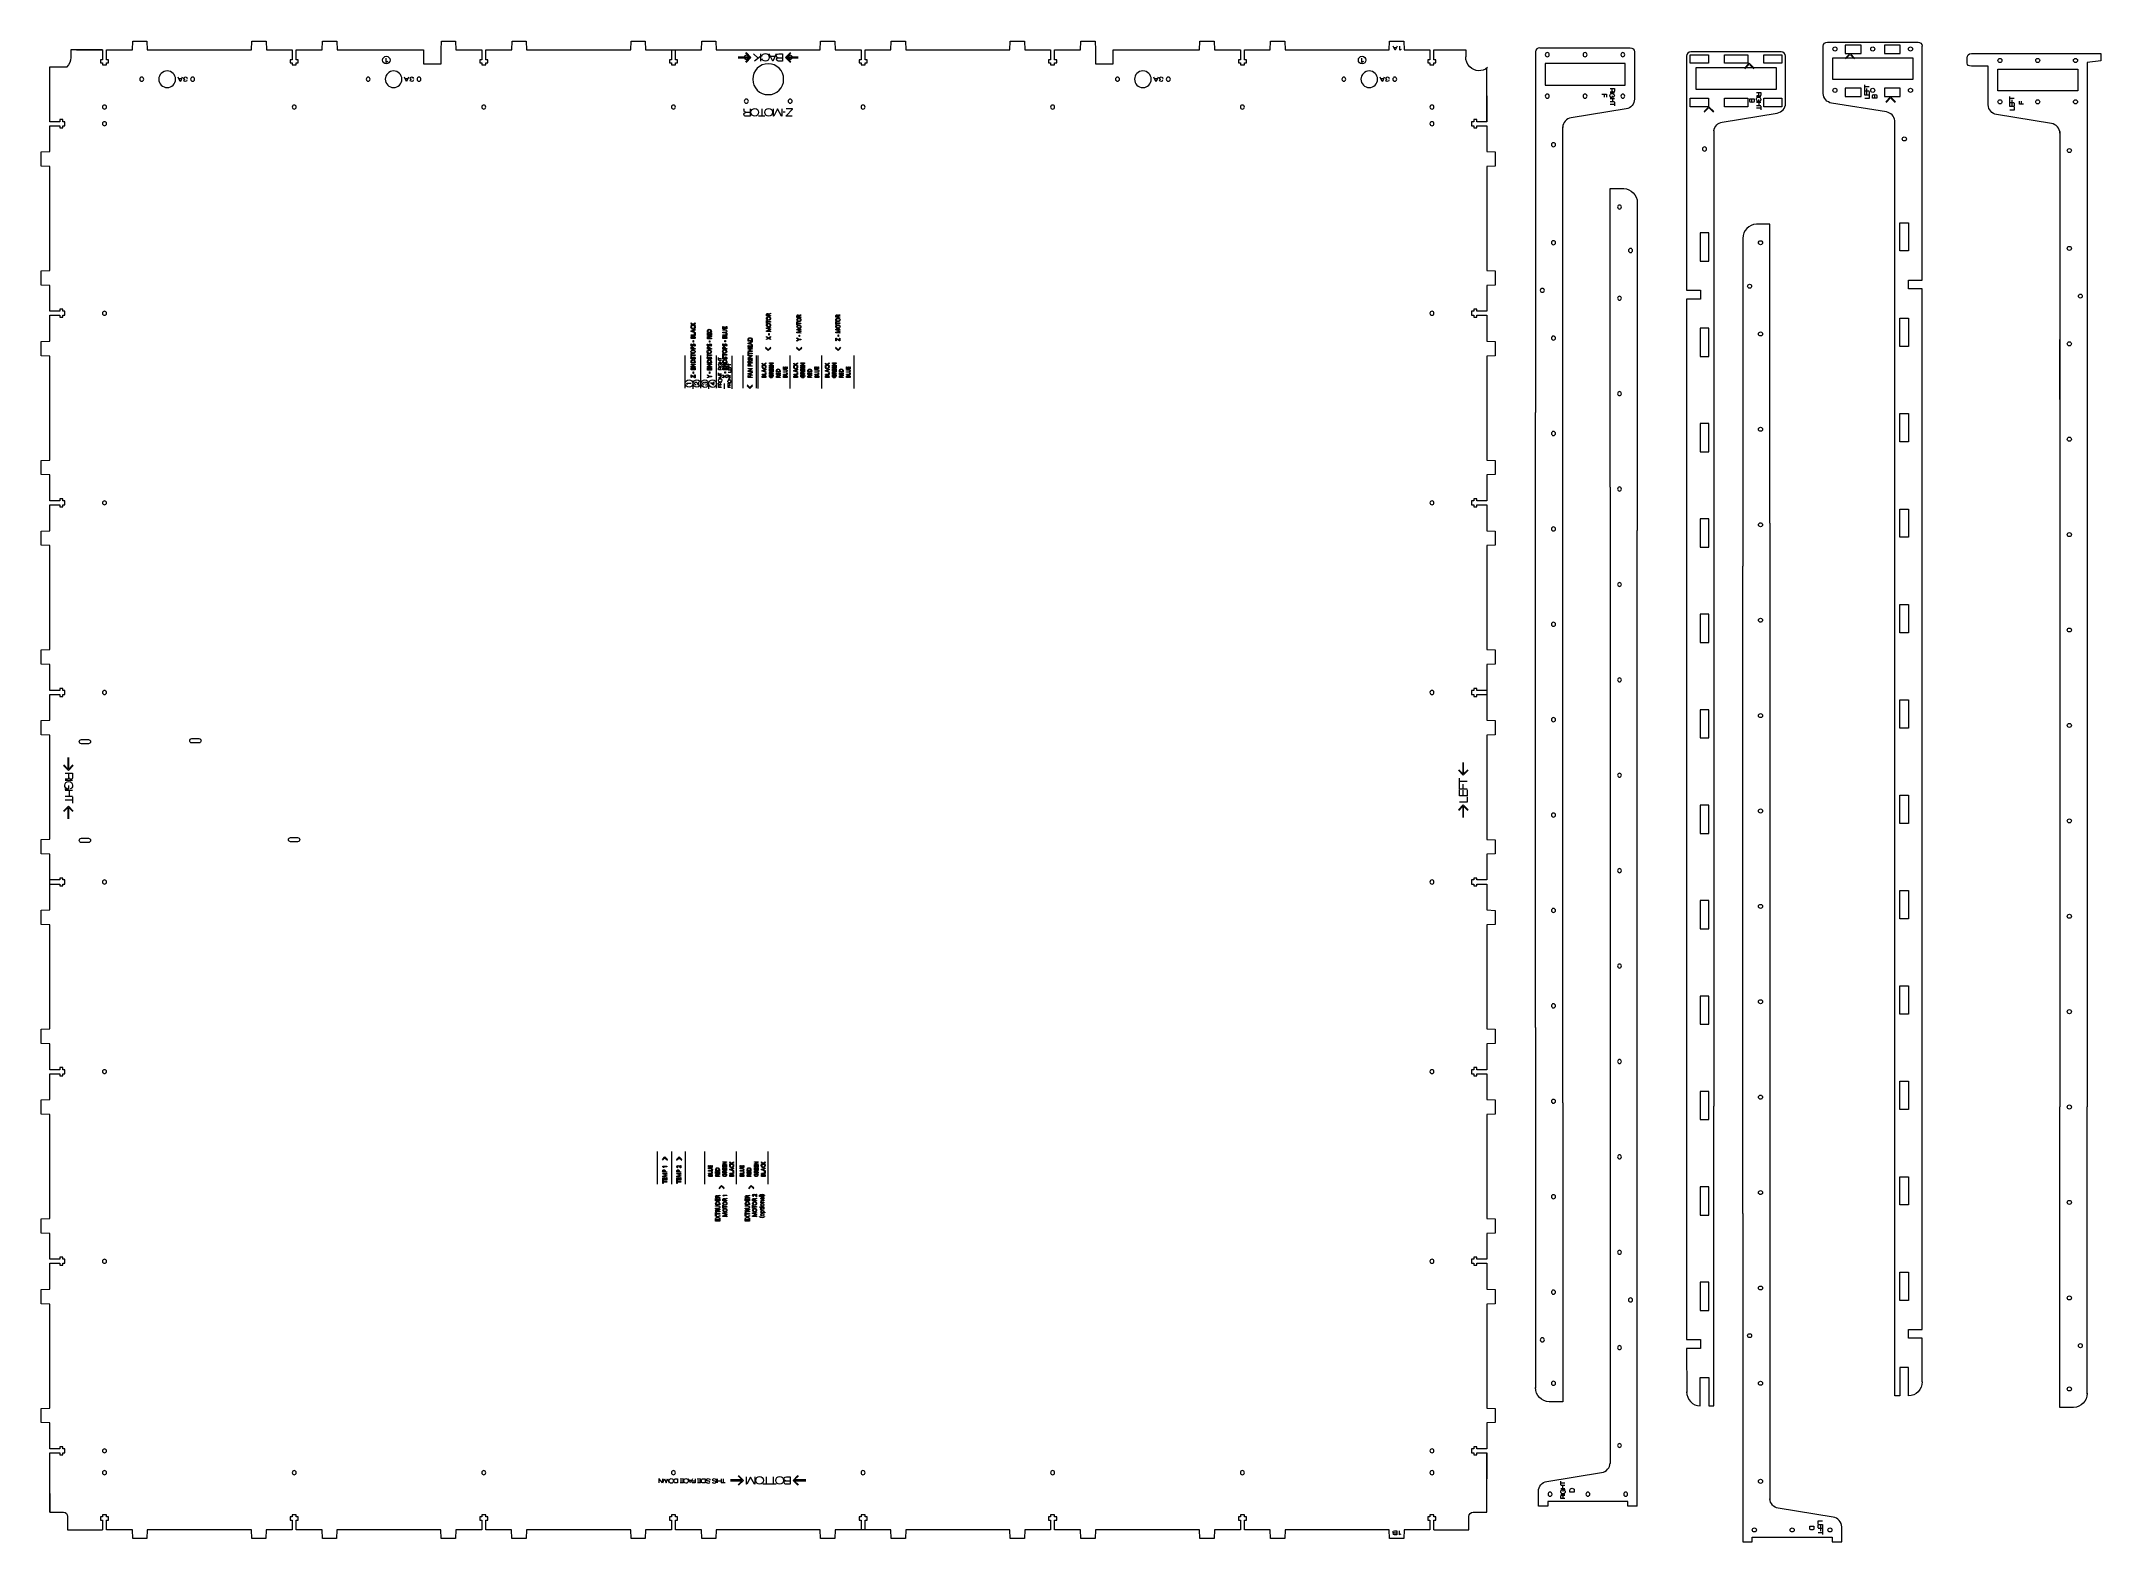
# Model space of a CAD drawing. Header units: millimetres. Extents: x 24 to 1189, y 23 to 872.
import ezdxf

# ---------------------------------------------------------------- set-up
doc = ezdxf.new("R2010")
doc.units = ezdxf.units.MM
for name, color, linetype, lineweight, true_color in [('Bottom Board Text', 5, 'CONTINUOUS', 0, 0x0000ff), ('Left B Arm', 1, 'CONTINUOUS', 0, 0xff0000), ('Left F arm', 1, 'CONTINUOUS', 0, 0xff0000), ('New Bottom board', 1, 'CONTINUOUS', 0, 0xff0000), ('New Bottom Board Text', 5, 'CONTINUOUS', 0, 0x0000ff), ('New Left B arm', 1, 'CONTINUOUS', 0, 0xff0000), ('New Left B arm text', 5, 'CONTINUOUS', 0, 0x0000ff), ('New Left D arm', 1, 'CONTINUOUS', 0, 0xff0000), ('New Left D arm text', 5, 'CONTINUOUS', 0, 0x0000ff), ('New Left F arm', 1, 'CONTINUOUS', 0, 0xff0000), ('New Left F Arm text', 5, 'CONTINUOUS', 0, 0x0000ff), ('New Right B Arm', 1, 'CONTINUOUS', 0, 0xff0000), ('New Right B arm text', 5, 'CONTINUOUS', 0, 0x0000ff), ('New Right D arm', 1, 'CONTINUOUS', 0, 0xff0000), ('New Right F arm', 1, 'CONTINUOUS', 0, 0xff0000), ('New Right F arm Text', 5, 'CONTINUOUS', 0, 0x0000ff), ('New Rigth D arm text', 5, 'CONTINUOUS', 0, 0x0000ff)]:
    doc.layers.add(name, color=color, linetype=linetype, lineweight=lineweight, true_color=true_color)

msp = doc.modelspace()

# ---------------------------------------------------------------- linework, layer by layer
at = {"layer": 'Bottom Board Text', "color": 5, "true_color": 0x0000ff}
for points in [[(831.4, 459.6), (828.6, 456.8), (825.8, 459.6)], [(828.4, 464), (828.4, 457.5), (826, 459.9)], [(826.4, 451.5), (826.4, 455.2)], [(831.2, 459.9), (828.8, 457.5), (828.8, 464)], [(830.8, 453.3), (826.4, 453.3)], [(830.8, 448.9), (826.4, 448.9), (826.4, 451.9)], [(830.8, 448.5), (830.8, 445.1), (826.4, 445.1), (826.4, 448.5)], [(830.8, 444.6), (830.8, 441.6), (826.4, 441.6)], [(828.5, 448.9), (828.5, 451.8)], [(828.5, 445.1), (828.5, 448.3)], [(825.8, 437.2), (828.6, 440), (831.4, 437.2)], [(826, 436.9), (828.4, 439.3), (828.4, 432.8)], [(828.8, 432.8), (828.8, 439.3), (831.2, 436.9)]]:
    msp.add_lwpolyline(points, dxfattribs=at)
at = {"layer": 'Left B Arm'}
for p, q in [((1088.3, 143), (1088.3, 317.2)), ((1088.3, 113.4), (1088.3, 138))]:
    msp.add_line(p, q, dxfattribs=at)
at = {"layer": 'Left F arm', "color": 1, "true_color": 0xff0000}
msp.add_lwpolyline([(1179, 728), (1179, 728)], dxfattribs=at)
for points in [[(1176.8, 728), (1176.8, 728.7), (1177.3, 729.2), (1177.9, 729.2)], [(1177.9, 726.9), (1177.3, 726.9), (1176.8, 727.4), (1176.8, 728)], [(1177.9, 729.2), (1178.5, 729.2), (1179, 728.7), (1179, 728)], [(1179, 728), (1179, 727.4), (1178.5, 726.9), (1177.9, 726.9)]]:
    msp.add_open_spline(points, degree=3, dxfattribs=at)
at = {"layer": 'New Bottom board'}
for p, q in [((58.3, 867.5), (40.4, 867.5)), ((40.4, 867.5), (40.4, 867.5)), ((40.4, 867.5), (40.4, 863.1)), ((812, 867.5), (830, 867.5)), ((830, 867.5), (830, 867.5)), ((830, 867.5), (830, 863.5)), ((28.5, 857.9), (38.3, 857.9)), ((28.5, 849.9), (28.5, 857.9)), ((28.5, 826.8), (28.5, 857.9)), ((841.9, 826.8), (841.9, 856.9)), ((28.5, 39.6), (28.5, 73.2)), ((841.9, 39.6), (841.9, 73.2)), ((28.5, 50.1), (28.5, 39.6)), ((28.5, 39.6), (36.2, 39.6)), ((834.2, 39.6), (841.9, 39.6))]:
    msp.add_line(p, q, dxfattribs=at)
at = {"layer": 'New Bottom board', "color": 1, "true_color": 0xff0000}
for p, q in [((43.7, 867.5), (58.3, 867.5)), ((58.3, 867.5), (58.3, 861.9)), ((60.6, 861.9), (60.6, 867.5)), ((60.6, 867.5), (75.3, 867.5)), ((75.3, 867.5), (75.5, 872.4)), ((75.5, 872.4), (83.5, 872.4)), ((83.5, 872.4), (83.7, 867.5)), ((83.7, 867.5), (142.6, 867.5)), ((142.6, 867.5), (142.8, 872.4)), ((142.8, 872.4), (150.9, 872.4)), ((150.9, 872.4), (151.1, 867.5)), ((151.1, 867.5), (165.7, 867.5)), ((165.7, 867.5), (165.7, 861.9)), ((168, 861.9), (168, 867.5)), ((168, 867.5), (182.6, 867.5)), ((182.6, 867.5), (182.8, 872.4)), ((182.8, 872.4), (190.9, 872.4)), ((190.9, 872.4), (191.1, 867.5)), ((250, 867.5), (250.2, 872.4)), ((250.2, 872.4), (258.2, 872.4)), ((258.2, 872.4), (258.4, 867.5)), ((258.4, 867.5), (273, 867.5)), ((273, 867.5), (273, 861.9)), ((275.3, 861.9), (275.3, 867.5)), ((275.3, 867.5), (290, 867.5)), ((290, 867.5), (290.2, 872.4)), ((290.2, 872.4), (298.2, 872.4)), ((298.2, 872.4), (298.4, 867.5)), ((298.4, 867.5), (357.3, 867.5)), ((357.3, 867.5), (357.5, 872.4)), ((357.5, 872.4), (365.5, 872.4)), ((365.5, 872.4), (365.7, 867.5)), ((365.7, 867.5), (380.4, 867.5)), ((365.7, 867.5), (395.7, 867.5)), ((380.4, 867.5), (380.4, 861.9)), ((382.7, 861.9), (382.7, 867.5)), ((382.7, 867.5), (397.3, 867.5)), ((397.3, 867.5), (397.5, 872.4)), ((397.5, 872.4), (405.5, 872.4)), ((405.5, 872.4), (405.7, 867.5)), ((405.7, 867.5), (464.6, 867.5)), ((464.6, 867.5), (464.8, 872.4)), ((464.8, 872.4), (472.9, 872.4)), ((472.9, 872.4), (473.1, 867.5)), ((473.1, 867.5), (487.7, 867.5)), ((487.7, 867.5), (487.7, 861.9)), ((490, 861.9), (490, 867.5)), ((490, 867.5), (504.6, 867.5)), ((504.6, 867.5), (504.8, 872.4)), ((504.8, 872.4), (512.9, 872.4)), ((512.9, 872.4), (513.1, 867.5)), ((513.1, 867.5), (572, 867.5)), ((572, 867.5), (572.2, 872.4)), ((572.2, 872.4), (580.2, 872.4)), ((580.2, 872.4), (580.4, 867.5)), ((580.4, 867.5), (595, 867.5)), ((595, 867.5), (595, 861.9)), ((597.3, 861.9), (597.3, 867.5)), ((597.3, 867.5), (612, 867.5)), ((612, 867.5), (612.2, 872.4)), ((612.2, 872.4), (620.2, 872.4)), ((620.2, 872.4), (620.4, 867.5)), ((679.3, 867.5), (679.5, 872.4)), ((679.5, 872.4), (687.6, 872.4)), ((687.6, 872.4), (687.8, 867.5)), ((687.8, 867.5), (702.4, 867.5)), ((702.4, 867.5), (702.4, 861.9)), ((704.7, 861.9), (704.7, 867.5)), ((704.7, 867.5), (719.3, 867.5)), ((719.3, 867.5), (719.5, 872.4)), ((719.5, 872.4), (727.6, 872.4)), ((727.6, 872.4), (727.8, 867.5)), ((727.8, 867.5), (786.7, 867.5)), ((786.7, 867.5), (786.9, 872.4)), ((786.9, 872.4), (794.9, 872.4)), ((794.9, 872.4), (795.1, 867.5)), ((795.1, 867.5), (809.7, 867.5)), ((809.7, 867.5), (809.7, 861.9)), ((812, 861.9), (812, 867.5)), ((812, 867.5), (826.7, 867.5)), ((28.5, 850.8), (28.5, 857.9)), ((58.3, 861.9), (57.2, 861.9)), ((57.2, 861.9), (57.2, 860.1)), ((57.2, 860.1), (58.3, 860.1)), ((58.3, 860.1), (58.3, 859)), ((58.3, 859), (60.6, 859)), ((61.8, 861.9), (60.6, 861.9)), ((60.6, 859), (60.6, 860.1)), ((60.6, 860.1), (61.8, 860.1)), ((61.8, 860.1), (61.8, 861.9)), ((165.7, 861.9), (164.6, 861.9)), ((164.6, 861.9), (164.6, 860.1)), ((164.6, 860.1), (165.7, 860.1)), ((165.7, 860.1), (165.7, 859)), ((165.7, 859), (168, 859)), ((169.1, 861.9), (168, 861.9)), ((168, 859), (168, 860.1)), ((168, 860.1), (169.1, 860.1)), ((169.1, 860.1), (169.1, 861.9)), ((273, 861.9), (271.9, 861.9)), ((271.9, 861.9), (271.9, 860.1)), ((271.9, 860.1), (273, 860.1)), ((273, 860.1), (273, 859)), ((273, 859), (275.3, 859)), ((276.4, 861.9), (275.3, 861.9)), ((275.3, 859), (275.3, 860.1)), ((275.3, 860.1), (276.4, 860.1)), ((276.4, 860.1), (276.4, 861.9)), ((380.4, 861.9), (379.2, 861.9)), ((379.2, 861.9), (379.2, 860.1)), ((379.2, 860.1), (380.4, 860.1)), ((380.4, 860.1), (380.4, 859)), ((380.4, 859), (382.7, 859)), ((383.8, 861.9), (382.7, 861.9)), ((382.7, 859), (382.7, 860.1)), ((382.7, 860.1), (383.8, 860.1)), ((383.8, 860.1), (383.8, 861.9)), ((487.7, 861.9), (486.6, 861.9)), ((486.6, 861.9), (486.6, 860.1)), ((486.6, 860.1), (487.7, 860.1)), ((487.7, 860.1), (487.7, 859)), ((487.7, 859), (490, 859)), ((491.1, 861.9), (490, 861.9)), ((490, 859), (490, 860.1)), ((490, 860.1), (491.1, 860.1)), ((491.1, 860.1), (491.1, 861.9)), ((595, 861.9), (593.9, 861.9)), ((593.9, 861.9), (593.9, 860.1)), ((593.9, 860.1), (595, 860.1)), ((595, 860.1), (595, 859)), ((595, 859), (597.3, 859)), ((598.5, 861.9), (597.3, 861.9)), ((597.3, 859), (597.3, 860.1)), ((597.3, 860.1), (598.5, 860.1)), ((598.5, 860.1), (598.5, 861.9)), ((702.4, 861.9), (701.3, 861.9)), ((701.3, 861.9), (701.3, 860.1)), ((701.3, 860.1), (702.4, 860.1)), ((702.4, 860.1), (702.4, 859)), ((702.4, 859), (704.7, 859)), ((705.8, 861.9), (704.7, 861.9)), ((704.7, 859), (704.7, 860.1)), ((704.7, 860.1), (705.8, 860.1)), ((705.8, 860.1), (705.8, 861.9)), ((809.7, 861.9), (808.6, 861.9)), ((808.6, 861.9), (808.6, 860.1)), ((808.6, 860.1), (809.7, 860.1)), ((809.7, 860.1), (809.7, 859)), ((809.7, 859), (812, 859)), ((813.1, 861.9), (812, 861.9)), ((812, 859), (812, 860.1)), ((812, 860.1), (813.1, 860.1)), ((813.1, 860.1), (813.1, 861.9)), ((841.9, 841.5), (841.9, 826.8)), ((35.9, 828), (34.1, 828)), ((34.1, 828), (34.1, 826.8)), ((35.9, 826.8), (35.9, 828)), ((836.2, 828), (834.5, 828)), ((834.5, 828), (834.5, 826.8)), ((836.2, 826.8), (836.2, 828)), ((34.1, 826.8), (28.5, 826.8)), ((28.5, 809.9), (28.5, 824.5)), ((28.5, 824.5), (34.1, 824.5)), ((34.1, 824.5), (34.1, 823.4)), ((34.1, 823.4), (35.9, 823.4)), ((37, 826.8), (35.9, 826.8)), ((35.9, 823.4), (35.9, 824.5)), ((35.9, 824.5), (37, 824.5)), ((37, 824.5), (37, 826.8)), ((834.5, 826.8), (833.3, 826.8)), ((833.3, 826.8), (833.3, 824.5)), ((833.3, 824.5), (834.5, 824.5)), ((834.5, 824.5), (834.5, 823.4)), ((834.5, 823.4), (836.2, 823.4)), ((841.9, 826.8), (836.2, 826.8)), ((836.2, 823.4), (836.2, 824.5)), ((836.2, 824.5), (841.9, 824.5)), ((841.9, 824.5), (841.9, 809.9)), ((23.6, 809.7), (28.5, 809.9)), ((23.6, 801.7), (23.6, 809.7)), ((841.9, 809.9), (846.7, 809.7)), ((846.7, 809.7), (846.7, 801.7)), ((28.5, 801.5), (23.6, 801.7)), ((28.5, 742.6), (28.5, 801.5)), ((846.7, 801.7), (841.9, 801.5)), ((841.9, 801.5), (841.9, 742.6)), ((23.6, 742.4), (28.5, 742.6)), ((23.6, 734.3), (23.6, 742.4)), ((841.9, 742.6), (846.7, 742.4)), ((846.7, 742.4), (846.7, 734.3)), ((28.5, 734.1), (23.6, 734.3)), ((28.5, 719.5), (28.5, 734.1)), ((846.7, 734.3), (841.9, 734.1)), ((841.9, 734.1), (841.9, 719.5)), ((34.1, 719.5), (28.5, 719.5)), ((28.5, 702.6), (28.5, 717.2)), ((28.5, 717.2), (34.1, 717.2)), ((35.9, 720.6), (34.1, 720.6)), ((34.1, 720.6), (34.1, 719.5)), ((34.1, 717.2), (34.1, 716.1)), ((34.1, 716.1), (35.9, 716.1)), ((35.9, 719.5), (35.9, 720.6)), ((37, 719.5), (35.9, 719.5)), ((35.9, 716.1), (35.9, 717.2)), ((35.9, 717.2), (37, 717.2)), ((37, 717.2), (37, 719.5)), ((834.5, 719.5), (833.3, 719.5)), ((833.3, 719.5), (833.3, 717.2)), ((833.3, 717.2), (834.5, 717.2)), ((836.2, 720.6), (834.5, 720.6)), ((834.5, 720.6), (834.5, 719.5)), ((834.5, 717.2), (834.5, 716.1)), ((834.5, 716.1), (836.2, 716.1)), ((836.2, 719.5), (836.2, 720.6)), ((841.9, 719.5), (836.2, 719.5)), ((836.2, 716.1), (836.2, 717.2)), ((836.2, 717.2), (841.9, 717.2)), ((841.9, 717.2), (841.9, 702.6)), ((23.6, 702.4), (28.5, 702.6)), ((23.6, 694.3), (23.6, 702.4)), ((841.9, 702.6), (846.7, 702.4)), ((846.7, 702.4), (846.7, 694.3)), ((28.5, 694.1), (23.6, 694.3)), ((28.5, 635.2), (28.5, 694.1)), ((846.7, 694.3), (841.9, 694.1)), ((841.9, 694.1), (841.9, 635.2)), ((23.6, 635), (28.5, 635.2)), ((23.6, 627), (23.6, 635)), ((841.9, 635.2), (846.7, 635)), ((846.7, 635), (846.7, 627)), ((28.5, 626.8), (23.6, 627)), ((28.5, 612.2), (28.5, 626.8)), ((846.7, 627), (841.9, 626.8)), ((841.9, 626.8), (841.9, 612.2)), ((34.1, 612.2), (28.5, 612.2)), ((28.5, 595.2), (28.5, 609.9)), ((28.5, 609.9), (34.1, 609.9)), ((35.9, 613.3), (34.1, 613.3)), ((34.1, 613.3), (34.1, 612.2)), ((34.1, 609.9), (34.1, 608.7)), ((34.1, 608.7), (35.9, 608.7)), ((35.9, 612.2), (35.9, 613.3)), ((37, 612.2), (35.9, 612.2)), ((35.9, 608.7), (35.9, 609.9)), ((35.9, 609.9), (37, 609.9)), ((37, 609.9), (37, 612.2)), ((834.5, 612.2), (833.3, 612.2)), ((833.3, 612.2), (833.3, 609.9)), ((833.3, 609.9), (834.5, 609.9)), ((836.2, 613.3), (834.5, 613.3)), ((834.5, 613.3), (834.5, 612.2)), ((834.5, 609.9), (834.5, 608.7)), ((834.5, 608.7), (836.2, 608.7)), ((836.2, 612.2), (836.2, 613.3)), ((841.9, 612.2), (836.2, 612.2)), ((836.2, 608.7), (836.2, 609.9)), ((836.2, 609.9), (841.9, 609.9)), ((841.9, 609.9), (841.9, 595.2)), ((23.6, 595), (28.5, 595.2)), ((23.6, 587), (23.6, 595)), ((841.9, 595.2), (846.7, 595)), ((846.7, 595), (846.7, 587)), ((28.5, 586.8), (23.6, 587)), ((28.5, 527.9), (28.5, 586.8)), ((846.7, 587), (841.9, 586.8)), ((841.9, 586.8), (841.9, 527.9)), ((23.6, 527.7), (28.5, 527.9)), ((23.6, 519.7), (23.6, 527.7)), ((841.9, 527.9), (846.7, 527.7)), ((846.7, 527.7), (846.7, 519.6)), ((28.5, 519.5), (23.6, 519.7)), ((28.5, 504.8), (28.5, 519.5)), ((846.7, 519.6), (841.9, 519.4)), ((841.9, 519.4), (841.9, 504.8)), ((841.9, 519.4), (841.9, 489.4)), ((34.1, 504.8), (28.5, 504.8)), ((28.5, 487.9), (28.5, 502.5)), ((28.5, 502.5), (34.1, 502.5)), ((35.9, 505.9), (34.1, 505.9)), ((34.1, 505.9), (34.1, 504.8)), ((34.1, 502.5), (34.1, 501.4)), ((34.1, 501.4), (35.9, 501.4)), ((35.9, 504.8), (35.9, 505.9)), ((37, 504.8), (35.9, 504.8)), ((35.9, 501.4), (35.9, 502.5)), ((35.9, 502.5), (37, 502.5)), ((37, 502.5), (37, 504.8)), ((834.5, 504.8), (833.3, 504.8)), ((833.3, 504.8), (833.3, 502.5)), ((833.3, 502.5), (834.5, 502.5)), ((836.2, 505.9), (834.5, 505.9)), ((834.5, 505.9), (834.5, 504.8)), ((834.5, 502.5), (834.5, 501.4)), ((834.5, 501.4), (836.2, 501.4)), ((836.2, 504.8), (836.2, 505.9)), ((841.9, 504.8), (836.2, 504.8)), ((836.2, 501.4), (836.2, 502.5)), ((836.2, 502.5), (841.9, 502.5)), ((841.9, 502.5), (841.9, 487.9)), ((23.6, 487.7), (28.5, 487.9)), ((23.6, 479.7), (23.6, 487.7)), ((28.5, 479.5), (23.6, 479.7)), ((28.5, 420.6), (28.5, 479.5)), ((841.9, 487.9), (846.7, 487.7)), ((846.7, 479.6), (841.9, 479.4)), ((841.9, 479.4), (841.9, 420.5)), ((846.7, 487.7), (846.7, 479.6)), ((23.6, 420.4), (28.5, 420.6)), ((23.6, 412.3), (23.6, 420.4)), ((841.9, 420.5), (846.7, 420.3)), ((846.7, 420.3), (846.7, 412.3)), ((28.5, 412.1), (23.6, 412.3)), ((28.5, 397.5), (28.5, 412.1)), ((28.5, 380.6), (28.5, 410.6)), ((846.7, 412.3), (841.9, 412.1)), ((841.9, 412.1), (841.9, 397.5)), ((34.1, 397.5), (28.5, 397.5)), ((35.9, 398.6), (34.1, 398.6)), ((34.1, 398.6), (34.1, 397.5)), ((35.9, 397.5), (35.9, 398.6)), ((37, 397.5), (35.9, 397.5)), ((37, 395.2), (37, 397.5)), ((834.5, 397.5), (833.3, 397.5)), ((833.3, 397.5), (833.3, 395.2)), ((836.2, 398.6), (834.5, 398.6)), ((834.5, 398.6), (834.5, 397.5)), ((836.2, 397.5), (836.2, 398.6)), ((841.9, 397.5), (836.2, 397.5)), ((28.5, 380.6), (28.5, 395.2)), ((28.5, 395.2), (34.1, 395.2)), ((34.1, 395.2), (34.1, 394.1)), ((34.1, 394.1), (35.9, 394.1)), ((35.9, 394.1), (35.9, 395.2)), ((35.9, 395.2), (37, 395.2)), ((833.3, 395.2), (834.5, 395.2)), ((834.5, 395.2), (834.5, 394.1)), ((834.5, 394.1), (836.2, 394.1)), ((836.2, 394.1), (836.2, 395.2)), ((836.2, 395.2), (841.9, 395.2)), ((841.9, 395.2), (841.9, 380.5)), ((23.6, 380.4), (28.5, 380.6)), ((23.6, 372.3), (23.6, 380.4)), ((841.9, 380.5), (846.7, 380.3)), ((846.7, 380.3), (846.7, 372.3)), ((28.5, 372.1), (23.6, 372.3)), ((28.5, 313.2), (28.5, 372.1)), ((846.7, 372.3), (841.9, 372.1)), ((841.9, 372.1), (841.9, 313.2)), ((23.6, 313), (28.5, 313.2)), ((23.6, 305), (23.6, 313)), ((28.5, 304.8), (23.6, 305)), ((28.5, 290.1), (28.5, 304.8)), ((841.9, 313.2), (846.7, 313)), ((846.7, 305), (841.9, 304.8)), ((841.9, 304.8), (841.9, 290.1)), ((846.7, 313), (846.7, 305)), ((34.1, 290.1), (28.5, 290.1)), ((28.5, 273.2), (28.5, 287.8)), ((28.5, 287.8), (34.1, 287.8)), ((35.9, 291.3), (34.1, 291.3)), ((34.1, 291.3), (34.1, 290.1)), ((34.1, 287.8), (34.1, 286.7)), ((34.1, 286.7), (35.9, 286.7)), ((35.9, 290.1), (35.9, 291.3)), ((37, 290.1), (35.9, 290.1)), ((35.9, 286.7), (35.9, 287.8)), ((35.9, 287.8), (37, 287.8)), ((37, 287.8), (37, 290.1)), ((834.5, 290.1), (833.3, 290.1)), ((833.3, 290.1), (833.3, 287.8)), ((833.3, 287.8), (834.5, 287.8)), ((836.2, 291.3), (834.5, 291.3)), ((834.5, 291.3), (834.5, 290.1)), ((834.5, 287.8), (834.5, 286.7)), ((834.5, 286.7), (836.2, 286.7)), ((836.2, 290.1), (836.2, 291.3)), ((841.9, 290.1), (836.2, 290.1)), ((836.2, 286.7), (836.2, 287.8)), ((836.2, 287.8), (841.9, 287.8)), ((841.9, 287.8), (841.9, 273.2)), ((23.6, 273), (28.5, 273.2)), ((23.6, 265), (23.6, 273)), ((841.9, 273.2), (846.7, 273)), ((846.7, 273), (846.7, 265)), ((28.5, 264.8), (23.6, 265)), ((28.5, 205.9), (28.5, 264.8)), ((846.7, 265), (841.9, 264.8)), ((841.9, 264.8), (841.9, 205.9)), ((23.6, 205.7), (28.5, 205.9)), ((23.6, 197.6), (23.6, 205.7)), ((841.9, 205.9), (846.7, 205.7)), ((846.7, 205.7), (846.7, 197.6)), ((28.5, 197.4), (23.6, 197.6)), ((28.5, 182.8), (28.5, 197.4)), ((846.7, 197.6), (841.9, 197.4)), ((841.9, 197.4), (841.9, 182.8)), ((34.1, 182.8), (28.5, 182.8)), ((28.5, 165.9), (28.5, 180.5)), ((28.5, 180.5), (34.1, 180.5)), ((35.9, 183.9), (34.1, 183.9)), ((34.1, 183.9), (34.1, 182.8)), ((34.1, 180.5), (34.1, 179.4)), ((34.1, 179.4), (35.9, 179.4)), ((35.9, 182.8), (35.9, 183.9)), ((37, 182.8), (35.9, 182.8)), ((35.9, 179.4), (35.9, 180.5)), ((35.9, 180.5), (37, 180.5)), ((37, 180.5), (37, 182.8)), ((834.5, 182.8), (833.3, 182.8)), ((833.3, 182.8), (833.3, 180.5)), ((833.3, 180.5), (834.5, 180.5)), ((836.2, 183.9), (834.5, 183.9)), ((834.5, 183.9), (834.5, 182.8)), ((834.5, 180.5), (834.5, 179.4)), ((834.5, 179.4), (836.2, 179.4)), ((836.2, 182.8), (836.2, 183.9)), ((841.9, 182.8), (836.2, 182.8)), ((836.2, 179.4), (836.2, 180.5)), ((836.2, 180.5), (841.9, 180.5)), ((841.9, 180.5), (841.9, 165.9)), ((23.6, 165.7), (28.5, 165.9)), ((23.6, 157.6), (23.6, 165.7)), ((841.9, 165.9), (846.7, 165.7)), ((846.7, 165.7), (846.7, 157.6)), ((28.5, 157.4), (23.6, 157.6)), ((28.5, 98.5), (28.5, 157.4)), ((846.7, 157.6), (841.9, 157.4)), ((841.9, 157.4), (841.9, 98.5)), ((23.6, 98.3), (28.5, 98.5)), ((23.6, 90.3), (23.6, 98.3)), ((841.9, 98.5), (846.7, 98.3)), ((846.7, 98.3), (846.7, 90.3)), ((28.5, 90.1), (23.6, 90.3)), ((28.5, 75.5), (28.5, 90.1)), ((846.7, 90.3), (841.9, 90.1)), ((841.9, 90.1), (841.9, 75.5)), ((34.1, 75.5), (28.5, 75.5)), ((28.5, 58.5), (28.5, 73.2)), ((28.5, 73.2), (34.1, 73.2)), ((35.9, 76.6), (34.1, 76.6)), ((34.1, 76.6), (34.1, 75.5)), ((34.1, 73.2), (34.1, 72)), ((34.1, 72), (35.9, 72)), ((35.9, 75.5), (35.9, 76.6)), ((37, 75.5), (35.9, 75.5)), ((35.9, 72), (35.9, 73.2)), ((35.9, 73.2), (37, 73.2)), ((37, 73.2), (37, 75.5)), ((834.5, 75.5), (833.3, 75.5)), ((833.3, 75.5), (833.3, 73.2)), ((833.3, 73.2), (834.5, 73.2)), ((836.2, 76.6), (834.5, 76.6)), ((834.5, 76.6), (834.5, 75.5)), ((834.5, 73.2), (834.5, 72)), ((834.5, 72), (836.2, 72)), ((836.2, 75.5), (836.2, 76.6)), ((841.9, 75.5), (836.2, 75.5)), ((836.2, 72), (836.2, 73.2)), ((836.2, 73.2), (841.9, 73.2)), ((841.9, 73.2), (841.9, 58.5)), ((38.6, 37.2), (38.5, 29.5)), ((58.3, 36.9), (57.2, 36.9)), ((57.2, 36.9), (57.2, 35.1)), ((57.2, 35.1), (58.3, 35.1)), ((60.6, 38), (58.3, 38)), ((58.3, 38), (58.3, 36.9)), ((58.3, 35.1), (58.3, 29.5)), ((60.6, 36.9), (60.6, 38)), ((61.8, 36.9), (60.6, 36.9)), ((60.6, 29.5), (60.6, 35.1)), ((60.6, 35.1), (61.8, 35.1)), ((61.8, 35.1), (61.8, 36.9)), ((165.7, 36.9), (164.6, 36.9)), ((164.6, 36.9), (164.6, 35.1)), ((164.6, 35.1), (165.7, 35.1)), ((168, 38), (165.7, 38)), ((165.7, 38), (165.7, 36.9)), ((165.7, 35.1), (165.7, 29.5)), ((168, 36.9), (168, 38)), ((169.1, 36.9), (168, 36.9)), ((168, 29.5), (168, 35.1)), ((168, 35.1), (169.1, 35.1)), ((169.1, 35.1), (169.1, 36.9)), ((273, 36.9), (271.9, 36.9)), ((271.9, 36.9), (271.9, 35.1)), ((271.9, 35.1), (273, 35.1)), ((275.3, 38), (273, 38)), ((273, 38), (273, 36.9)), ((273, 35.1), (273, 29.5)), ((275.3, 36.9), (275.3, 38)), ((276.4, 36.9), (275.3, 36.9)), ((275.3, 29.5), (275.3, 35.1)), ((275.3, 35.1), (276.4, 35.1)), ((276.4, 35.1), (276.4, 36.9)), ((380.4, 36.9), (379.2, 36.9)), ((379.2, 36.9), (379.2, 35.1)), ((379.2, 35.1), (380.4, 35.1)), ((382.7, 38), (380.4, 38)), ((380.4, 38), (380.4, 36.9)), ((380.4, 35.1), (380.4, 29.5)), ((382.7, 36.9), (382.7, 38)), ((383.8, 36.9), (382.7, 36.9)), ((382.7, 29.5), (382.7, 35.1)), ((382.7, 35.1), (383.8, 35.1)), ((383.8, 35.1), (383.8, 36.9)), ((487.7, 36.9), (486.6, 36.9)), ((486.6, 36.9), (486.6, 35.1)), ((486.6, 35.1), (487.7, 35.1)), ((490, 38), (487.7, 38)), ((487.7, 38), (487.7, 36.9)), ((487.7, 35.1), (487.7, 29.5)), ((490, 36.9), (490, 38)), ((491.1, 36.9), (490, 36.9)), ((490, 29.5), (490, 35.1)), ((490, 35.1), (491.1, 35.1)), ((491.1, 35.1), (491.1, 36.9)), ((595, 36.9), (593.9, 36.9)), ((593.9, 36.9), (593.9, 35.1)), ((593.9, 35.1), (595, 35.1)), ((597.3, 38), (595, 38)), ((595, 38), (595, 36.9)), ((595, 35.1), (595, 29.5)), ((597.3, 36.9), (597.3, 38)), ((598.5, 36.9), (597.3, 36.9)), ((597.3, 29.5), (597.3, 35.1)), ((597.3, 35.1), (598.5, 35.1)), ((598.5, 35.1), (598.5, 36.9)), ((702.4, 36.9), (701.3, 36.9)), ((701.3, 36.9), (701.3, 35.1)), ((701.3, 35.1), (702.4, 35.1)), ((704.7, 38), (702.4, 38)), ((702.4, 38), (702.4, 36.9)), ((702.4, 35.1), (702.4, 29.5)), ((704.7, 36.9), (704.7, 38)), ((705.8, 36.9), (704.7, 36.9)), ((704.7, 29.5), (704.7, 35.1)), ((704.7, 35.1), (705.8, 35.1)), ((705.8, 35.1), (705.8, 36.9)), ((809.7, 36.9), (808.6, 36.9)), ((808.6, 36.9), (808.6, 35.1)), ((808.6, 35.1), (809.7, 35.1)), ((812, 38), (809.7, 38)), ((809.7, 38), (809.7, 36.9)), ((809.7, 35.1), (809.7, 29.5)), ((812, 36.9), (812, 38)), ((813.1, 36.9), (812, 36.9)), ((812, 29.5), (812, 35.1)), ((812, 35.1), (813.1, 35.1)), ((813.1, 35.1), (813.1, 36.9)), ((831.8, 29.5), (831.8, 37.2)), ((38.5, 29.5), (58.3, 29.5)), ((75.3, 29.5), (60.6, 29.5)), ((75.5, 24.6), (75.3, 29.5)), ((83.5, 24.6), (75.5, 24.6)), ((83.7, 29.5), (83.5, 24.6)), ((142.6, 29.5), (83.7, 29.5)), ((142.8, 24.6), (142.6, 29.5)), ((150.8, 24.6), (142.8, 24.6)), ((151, 29.5), (150.8, 24.6)), ((165.7, 29.5), (151, 29.5)), ((182.6, 29.5), (168, 29.5)), ((182.8, 24.6), (182.6, 29.5)), ((190.8, 24.6), (182.8, 24.6)), ((191, 29.5), (190.8, 24.6)), ((249.9, 29.5), (191, 29.5)), ((250.1, 24.6), (249.9, 29.5)), ((258.2, 24.6), (250.1, 24.6)), ((258.4, 29.5), (258.2, 24.6)), ((273, 29.5), (258.4, 29.5)), ((289.9, 29.5), (275.3, 29.5)), ((290.1, 24.6), (289.9, 29.5)), ((298.2, 24.6), (290.1, 24.6)), ((298.4, 29.5), (298.2, 24.6)), ((357.3, 29.5), (298.4, 29.5)), ((357.5, 24.6), (357.3, 29.5)), ((365.5, 24.6), (357.5, 24.6)), ((365.7, 29.5), (365.5, 24.6)), ((380.4, 29.5), (365.7, 29.5)), ((397.3, 29.5), (382.7, 29.5)), ((397.5, 24.6), (397.3, 29.5)), ((405.5, 24.6), (397.5, 24.6)), ((405.7, 29.5), (405.5, 24.6)), ((464.6, 29.5), (405.7, 29.5)), ((464.8, 24.6), (464.6, 29.5)), ((472.9, 24.6), (464.8, 24.6)), ((473.1, 29.5), (472.9, 24.6)), ((487.7, 29.5), (473.1, 29.5)), ((504.6, 29.5), (474.6, 29.5)), ((504.6, 29.5), (490, 29.5)), ((504.8, 24.6), (504.6, 29.5)), ((512.9, 24.6), (504.8, 24.6)), ((513.1, 29.5), (512.9, 24.6)), ((572, 29.5), (513.1, 29.5)), ((572.2, 24.6), (572, 29.5)), ((580.2, 24.6), (572.2, 24.6)), ((580.4, 29.5), (580.2, 24.6)), ((595, 29.5), (580.4, 29.5)), ((612, 29.5), (597.3, 29.5)), ((612.2, 24.6), (612, 29.5)), ((620.2, 24.6), (612.2, 24.6)), ((620.4, 29.5), (620.2, 24.6)), ((679.3, 29.5), (620.4, 29.5)), ((679.5, 24.6), (679.3, 29.5)), ((687.5, 24.6), (679.5, 24.6)), ((687.7, 29.5), (687.5, 24.6)), ((702.4, 29.5), (687.7, 29.5)), ((719.3, 29.5), (704.7, 29.5)), ((719.5, 24.6), (719.3, 29.5)), ((727.5, 24.6), (719.5, 24.6)), ((727.7, 29.5), (727.5, 24.6)), ((786.6, 29.5), (727.7, 29.5)), ((786.8, 24.6), (786.6, 29.5)), ((794.9, 24.6), (786.8, 24.6)), ((795.1, 29.5), (794.9, 24.6)), ((809.7, 29.5), (795.1, 29.5)), ((812, 29.5), (831.8, 29.5)), ((831.8, 29.5), (831.8, 29.5))]:
    msp.add_line(p, q, dxfattribs=at)
for points in [[(422.8, 862), (422.8, 862)], [(447.6, 862), (447.6, 862)], [(79.4, 850.8), (79.4, 850.8)], [(90.2, 850.8), (90.2, 850.8)], [(108.2, 850.8), (108.2, 850.8)], [(207.6, 850.8), (207.6, 850.8)], [(218.4, 850.8), (218.4, 850.8)], [(236.4, 850.8), (236.4, 850.8)], [(435.2, 842.1), (435.2, 842.1)], [(631.7, 850.8), (631.7, 850.8)], [(642.5, 850.8), (642.5, 850.8)], [(660.5, 850.8), (660.5, 850.8)], [(759.9, 850.8), (759.9, 850.8)], [(770.7, 850.8), (770.7, 850.8)], [(788.7, 850.8), (788.7, 850.8)], [(58.3, 835.1), (58.3, 835.1)], [(165.7, 835.1), (165.7, 835.1)], [(273, 835.1), (273, 835.1)], [(380.4, 835.1), (380.4, 835.1)], [(422.8, 837.2), (422.8, 837.2)], [(447.6, 837.2), (447.6, 837.2)], [(487.7, 835.1), (487.7, 835.1)], [(595, 835.1), (595, 835.1)], [(702.4, 835.1), (702.4, 835.1)], [(809.7, 835.1), (809.7, 835.1)], [(58.3, 825.7), (58.3, 825.7)], [(809.7, 825.7), (809.7, 825.7)], [(58.3, 718.3), (58.3, 718.3)], [(809.7, 718.3), (809.7, 718.3)], [(58.3, 611), (58.3, 611)], [(809.7, 611), (809.7, 611)], [(58.3, 503.7), (58.3, 503.7)], [(809.7, 503.7), (809.7, 503.7)], [(46.4, 477), (50.4, 477), (50.4, 477)], [(50.4, 474.6), (46.4, 474.6)], [(108.9, 477.5), (112.9, 477.5), (112.9, 477.5)], [(112.9, 475.1), (108.9, 475.1)], [(46.4, 421.1), (50.4, 421.1), (50.4, 421.1)], [(164.8, 421.5), (168.8, 421.5), (168.8, 421.5)], [(50.4, 418.7), (46.4, 418.7)], [(168.8, 419.1), (164.8, 419.1)], [(58.3, 396.3), (58.3, 396.3)], [(809.7, 396.3), (809.7, 396.3)], [(58.3, 289), (58.3, 289)], [(809.7, 289), (809.7, 289)], [(58.3, 181.6), (58.3, 181.6)], [(809.7, 181.6), (809.7, 181.6)], [(58.3, 74.3), (58.3, 74.3)], [(809.7, 74.3), (809.7, 74.3)], [(58.3, 61.9), (58.3, 61.9)], [(165.7, 61.9), (165.7, 61.9)], [(273, 61.9), (273, 61.9)], [(380.4, 61.9), (380.4, 61.9)], [(487.7, 61.9), (487.7, 61.9)], [(595, 61.9), (595, 61.9)], [(702.4, 61.9), (702.4, 61.9)], [(809.7, 61.9), (809.7, 61.9)]]:
    msp.add_lwpolyline(points, dxfattribs=at)
for points in [[(40.4, 863.1), (40.4, 861.2), (39.6, 859.3), (38.2, 857.8)], [(422.8, 864.4), (422.1, 864.4), (421.6, 863.9), (421.6, 863.2)], [(421.6, 863.2), (421.6, 862.6), (422.1, 862), (422.8, 862)], [(424, 863.2), (424, 863.9), (423.4, 864.4), (422.8, 864.4)], [(422.8, 862), (423.4, 862), (424, 862.6), (424, 863.2)], [(447.6, 864.4), (446.9, 864.4), (446.4, 863.9), (446.4, 863.2)], [(446.4, 863.2), (446.4, 862.6), (446.9, 862), (447.6, 862)], [(448.8, 863.2), (448.8, 863.9), (448.2, 864.4), (447.6, 864.4)], [(447.6, 862), (448.2, 862), (448.8, 862.6), (448.8, 863.2)], [(832.3, 857.9), (830.7, 859.4), (830, 861.5), (830, 863.5)], [(80.6, 852), (79.9, 852), (79.4, 851.5), (79.4, 850.8)], [(81.7, 850.8), (81.7, 851.5), (81.2, 852), (80.6, 852)], [(95, 855.5), (92.4, 855.5), (90.2, 853.4), (90.2, 850.8)], [(99.7, 850.8), (99.7, 853.4), (97.6, 855.5), (95, 855.5)], [(109.4, 852), (108.7, 852), (108.2, 851.5), (108.2, 850.8)], [(110.5, 850.8), (110.5, 851.5), (110, 852), (109.4, 852)], [(208.7, 852), (208.1, 852), (207.6, 851.5), (207.6, 850.8)], [(209.8, 850.8), (209.8, 851.5), (209.3, 852), (208.7, 852)], [(223.1, 855.5), (220.5, 855.5), (218.4, 853.4), (218.4, 850.8)], [(227.8, 850.8), (227.8, 853.4), (225.7, 855.5), (223.1, 855.5)], [(237.5, 852), (236.9, 852), (236.4, 851.5), (236.4, 850.8)], [(238.6, 850.8), (238.6, 851.5), (238.1, 852), (237.5, 852)], [(435.2, 859.6), (430.3, 859.6), (426.4, 855.7), (426.4, 850.8)], [(443.9, 850.8), (443.9, 855.7), (440, 859.6), (435.2, 859.6)], [(632.9, 852), (632.2, 852), (631.7, 851.5), (631.7, 850.8)], [(634, 850.8), (634, 851.5), (633.5, 852), (632.9, 852)], [(647.3, 855.5), (644.6, 855.5), (642.5, 853.4), (642.5, 850.8)], [(652, 850.8), (652, 853.4), (649.9, 855.5), (647.3, 855.5)], [(661.7, 852), (661, 852), (660.5, 851.5), (660.5, 850.8)], [(662.8, 850.8), (662.8, 851.5), (662.3, 852), (661.7, 852)], [(761, 852), (760.4, 852), (759.9, 851.5), (759.9, 850.8)], [(762.1, 850.8), (762.1, 851.5), (761.6, 852), (761, 852)], [(775.4, 855.5), (772.8, 855.5), (770.7, 853.4), (770.7, 850.8)], [(780.1, 850.8), (780.1, 853.4), (778, 855.5), (775.4, 855.5)], [(789.8, 852), (789.2, 852), (788.7, 851.5), (788.7, 850.8)], [(790.9, 850.8), (790.9, 851.5), (790.4, 852), (789.8, 852)], [(842.4, 857.4), (839.4, 854.9), (835, 855.1), (832.3, 857.9)], [(79.4, 850.8), (79.4, 850.2), (79.9, 849.7), (80.6, 849.7)], [(80.6, 849.7), (81.2, 849.7), (81.7, 850.2), (81.7, 850.8)], [(90.2, 850.8), (90.2, 848.2), (92.4, 846.1), (95, 846.1)], [(95, 846.1), (97.6, 846.1), (99.7, 848.2), (99.7, 850.8)], [(108.2, 850.8), (108.2, 850.2), (108.7, 849.7), (109.4, 849.7)], [(109.4, 849.7), (110, 849.7), (110.5, 850.2), (110.5, 850.8)], [(207.6, 850.8), (207.6, 850.2), (208.1, 849.7), (208.7, 849.7)], [(208.7, 849.7), (209.3, 849.7), (209.8, 850.2), (209.8, 850.8)], [(218.4, 850.8), (218.4, 848.2), (220.5, 846.1), (223.1, 846.1)], [(223.1, 846.1), (225.7, 846.1), (227.8, 848.2), (227.8, 850.8)], [(236.4, 850.8), (236.4, 850.2), (236.9, 849.7), (237.5, 849.7)], [(237.5, 849.7), (238.1, 849.7), (238.6, 850.2), (238.6, 850.8)], [(422.8, 839.6), (422.1, 839.6), (421.6, 839.1), (421.6, 838.4)], [(424, 838.4), (424, 839.1), (423.4, 839.6), (422.8, 839.6)], [(426.4, 850.8), (426.4, 846), (430.3, 842.1), (435.2, 842.1)], [(435.2, 842.1), (440, 842.1), (443.9, 846), (443.9, 850.8)], [(447.6, 839.6), (446.9, 839.6), (446.4, 839.1), (446.4, 838.4)], [(448.8, 838.4), (448.8, 839.1), (448.2, 839.6), (447.6, 839.6)], [(631.7, 850.8), (631.7, 850.2), (632.2, 849.7), (632.9, 849.7)], [(632.9, 849.7), (633.5, 849.7), (634, 850.2), (634, 850.8)], [(642.5, 850.8), (642.5, 848.2), (644.6, 846.1), (647.3, 846.1)], [(647.3, 846.1), (649.9, 846.1), (652, 848.2), (652, 850.8)], [(660.5, 850.8), (660.5, 850.2), (661, 849.7), (661.7, 849.7)], [(661.7, 849.7), (662.3, 849.7), (662.8, 850.2), (662.8, 850.8)], [(759.9, 850.8), (759.9, 850.2), (760.4, 849.7), (761, 849.7)], [(761, 849.7), (761.6, 849.7), (762.1, 850.2), (762.1, 850.8)], [(770.7, 850.8), (770.7, 848.2), (772.8, 846.1), (775.4, 846.1)], [(775.4, 846.1), (778, 846.1), (780.1, 848.2), (780.1, 850.8)], [(788.7, 850.8), (788.7, 850.2), (789.2, 849.7), (789.8, 849.7)], [(789.8, 849.7), (790.4, 849.7), (790.9, 850.2), (790.9, 850.8)], [(59.5, 836.2), (58.9, 836.2), (58.3, 835.7), (58.3, 835.1)], [(58.3, 835.1), (58.3, 834.4), (58.9, 833.9), (59.5, 833.9)], [(60.6, 835.1), (60.6, 835.7), (60.1, 836.2), (59.5, 836.2)], [(59.5, 833.9), (60.1, 833.9), (60.6, 834.4), (60.6, 835.1)], [(166.8, 836.2), (166.2, 836.2), (165.7, 835.7), (165.7, 835.1)], [(165.7, 835.1), (165.7, 834.4), (166.2, 833.9), (166.8, 833.9)], [(168, 835.1), (168, 835.7), (167.5, 836.2), (166.8, 836.2)], [(166.8, 833.9), (167.5, 833.9), (168, 834.4), (168, 835.1)], [(274.2, 836.2), (273.5, 836.2), (273, 835.7), (273, 835.1)], [(273, 835.1), (273, 834.4), (273.5, 833.9), (274.2, 833.9)], [(275.3, 835.1), (275.3, 835.7), (274.8, 836.2), (274.2, 836.2)], [(274.2, 833.9), (274.8, 833.9), (275.3, 834.4), (275.3, 835.1)], [(381.5, 836.2), (380.9, 836.2), (380.4, 835.7), (380.4, 835.1)], [(380.4, 835.1), (380.4, 834.4), (380.9, 833.9), (381.5, 833.9)], [(382.6, 835.1), (382.6, 835.7), (382.1, 836.2), (381.5, 836.2)], [(381.5, 833.9), (382.1, 833.9), (382.6, 834.4), (382.6, 835.1)], [(421.6, 838.4), (421.6, 837.8), (422.1, 837.2), (422.8, 837.2)], [(422.8, 837.2), (423.4, 837.2), (424, 837.8), (424, 838.4)], [(446.4, 838.4), (446.4, 837.8), (446.9, 837.2), (447.6, 837.2)], [(447.6, 837.2), (448.2, 837.2), (448.8, 837.8), (448.8, 838.4)], [(488.8, 836.2), (488.2, 836.2), (487.7, 835.7), (487.7, 835.1)], [(487.7, 835.1), (487.7, 834.4), (488.2, 833.9), (488.8, 833.9)], [(490, 835.1), (490, 835.7), (489.5, 836.2), (488.8, 836.2)], [(488.8, 833.9), (489.5, 833.9), (490, 834.4), (490, 835.1)], [(596.2, 836.2), (595.6, 836.2), (595, 835.7), (595, 835.1)], [(595, 835.1), (595, 834.4), (595.6, 833.9), (596.2, 833.9)], [(597.3, 835.1), (597.3, 835.7), (596.8, 836.2), (596.2, 836.2)], [(596.2, 833.9), (596.8, 833.9), (597.3, 834.4), (597.3, 835.1)], [(703.5, 836.2), (702.9, 836.2), (702.4, 835.7), (702.4, 835.1)], [(702.4, 835.1), (702.4, 834.4), (702.9, 833.9), (703.5, 833.9)], [(704.7, 835.1), (704.7, 835.7), (704.2, 836.2), (703.5, 836.2)], [(703.5, 833.9), (704.2, 833.9), (704.7, 834.4), (704.7, 835.1)], [(810.9, 836.2), (810.2, 836.2), (809.7, 835.7), (809.7, 835.1)], [(809.7, 835.1), (809.7, 834.4), (810.2, 833.9), (810.9, 833.9)], [(812, 835.1), (812, 835.7), (811.5, 836.2), (810.9, 836.2)], [(810.9, 833.9), (811.5, 833.9), (812, 834.4), (812, 835.1)], [(59.5, 826.8), (58.9, 826.8), (58.3, 826.3), (58.3, 825.7)], [(58.3, 825.7), (58.3, 825.1), (58.9, 824.5), (59.5, 824.5)], [(60.6, 825.7), (60.6, 826.3), (60.1, 826.8), (59.5, 826.8)], [(59.5, 824.5), (60.1, 824.5), (60.6, 825.1), (60.6, 825.7)], [(810.9, 826.8), (810.2, 826.8), (809.7, 826.3), (809.7, 825.7)], [(809.7, 825.7), (809.7, 825.1), (810.2, 824.5), (810.9, 824.5)], [(812, 825.7), (812, 826.3), (811.5, 826.8), (810.9, 826.8)], [(810.9, 824.5), (811.5, 824.5), (812, 825.1), (812, 825.7)], [(59.5, 719.5), (58.9, 719.5), (58.3, 719), (58.3, 718.3)], [(58.3, 718.3), (58.3, 717.7), (58.9, 717.2), (59.5, 717.2)], [(60.6, 718.3), (60.6, 719), (60.1, 719.5), (59.5, 719.5)], [(59.5, 717.2), (60.1, 717.2), (60.6, 717.7), (60.6, 718.3)], [(810.9, 719.5), (810.2, 719.5), (809.7, 719), (809.7, 718.3)], [(809.7, 718.3), (809.7, 717.7), (810.2, 717.2), (810.9, 717.2)], [(812, 718.3), (812, 719), (811.5, 719.5), (810.9, 719.5)], [(810.9, 717.2), (811.5, 717.2), (812, 717.7), (812, 718.3)], [(59.5, 612.1), (58.9, 612.1), (58.3, 611.6), (58.3, 611)], [(58.3, 611), (58.3, 610.4), (58.9, 609.9), (59.5, 609.9)], [(60.6, 611), (60.6, 611.6), (60.1, 612.1), (59.5, 612.1)], [(59.5, 609.9), (60.1, 609.9), (60.6, 610.4), (60.6, 611)], [(810.9, 612.1), (810.2, 612.1), (809.7, 611.6), (809.7, 611)], [(809.7, 611), (809.7, 610.4), (810.2, 609.9), (810.9, 609.9)], [(812, 611), (812, 611.6), (811.5, 612.1), (810.9, 612.1)], [(810.9, 609.9), (811.5, 609.9), (812, 610.4), (812, 611)], [(59.5, 504.8), (58.9, 504.8), (58.3, 504.3), (58.3, 503.7)], [(58.3, 503.7), (58.3, 503), (58.9, 502.5), (59.5, 502.5)], [(60.6, 503.7), (60.6, 504.3), (60.1, 504.8), (59.5, 504.8)], [(59.5, 502.5), (60.1, 502.5), (60.6, 503), (60.6, 503.7)], [(810.9, 504.8), (810.2, 504.8), (809.7, 504.3), (809.7, 503.7)], [(809.7, 503.7), (809.7, 503), (810.2, 502.5), (810.9, 502.5)], [(812, 503.7), (812, 504.3), (811.5, 504.8), (810.9, 504.8)], [(810.9, 502.5), (811.5, 502.5), (812, 503), (812, 503.7)], [(45.2, 475.8), (45.2, 476.5), (45.7, 477), (46.4, 477)], [(46.4, 474.6), (45.7, 474.6), (45.2, 475.2), (45.2, 475.8)], [(50.4, 477), (51, 477), (51.6, 476.5), (51.6, 475.8)], [(51.6, 475.8), (51.6, 475.2), (51, 474.6), (50.4, 474.6)], [(107.7, 476.3), (107.7, 476.9), (108.2, 477.5), (108.9, 477.5)], [(108.9, 475.1), (108.2, 475.1), (107.7, 475.6), (107.7, 476.3)], [(112.9, 477.5), (113.6, 477.5), (114.1, 476.9), (114.1, 476.3)], [(114.1, 476.3), (114.1, 475.6), (113.6, 475.1), (112.9, 475.1)], [(45.2, 419.9), (45.2, 420.6), (45.7, 421.1), (46.4, 421.1)], [(46.4, 418.7), (45.7, 418.7), (45.2, 419.2), (45.2, 419.9)], [(50.4, 421.1), (51, 421.1), (51.6, 420.6), (51.6, 419.9)], [(51.6, 419.9), (51.6, 419.2), (51, 418.7), (50.4, 418.7)], [(163.6, 420.3), (163.6, 421), (164.1, 421.5), (164.8, 421.5)], [(164.8, 419.1), (164.1, 419.1), (163.6, 419.7), (163.6, 420.3)], [(168.8, 421.5), (169.4, 421.5), (170, 421), (170, 420.3)], [(170, 420.3), (170, 419.7), (169.4, 419.1), (168.8, 419.1)], [(59.5, 397.5), (58.9, 397.5), (58.3, 397), (58.3, 396.3)], [(60.6, 396.3), (60.6, 397), (60.1, 397.5), (59.5, 397.5)], [(810.9, 397.5), (810.2, 397.5), (809.7, 397), (809.7, 396.3)], [(812, 396.3), (812, 397), (811.5, 397.5), (810.9, 397.5)], [(58.3, 396.3), (58.3, 395.7), (58.9, 395.2), (59.5, 395.2)], [(59.5, 395.2), (60.1, 395.2), (60.6, 395.7), (60.6, 396.3)], [(809.7, 396.3), (809.7, 395.7), (810.2, 395.2), (810.9, 395.2)], [(810.9, 395.2), (811.5, 395.2), (812, 395.7), (812, 396.3)], [(59.5, 290.1), (58.9, 290.1), (58.3, 289.6), (58.3, 289)], [(58.3, 289), (58.3, 288.4), (58.9, 287.9), (59.5, 287.9)], [(60.6, 289), (60.6, 289.6), (60.1, 290.1), (59.5, 290.1)], [(59.5, 287.9), (60.1, 287.9), (60.6, 288.4), (60.6, 289)], [(810.9, 290.1), (810.2, 290.1), (809.7, 289.6), (809.7, 289)], [(809.7, 289), (809.7, 288.4), (810.2, 287.9), (810.9, 287.9)], [(812, 289), (812, 289.6), (811.5, 290.1), (810.9, 290.1)], [(810.9, 287.9), (811.5, 287.9), (812, 288.4), (812, 289)], [(59.5, 182.8), (58.9, 182.8), (58.3, 182.3), (58.3, 181.6)], [(58.3, 181.6), (58.3, 181), (58.9, 180.5), (59.5, 180.5)], [(60.6, 181.6), (60.6, 182.3), (60.1, 182.8), (59.5, 182.8)], [(59.5, 180.5), (60.1, 180.5), (60.6, 181), (60.6, 181.6)], [(810.9, 182.8), (810.2, 182.8), (809.7, 182.3), (809.7, 181.6)], [(809.7, 181.6), (809.7, 181), (810.2, 180.5), (810.9, 180.5)], [(812, 181.6), (812, 182.3), (811.5, 182.8), (810.9, 182.8)], [(810.9, 180.5), (811.5, 180.5), (812, 181), (812, 181.6)], [(59.5, 75.4), (58.9, 75.4), (58.3, 74.9), (58.3, 74.3)], [(58.3, 74.3), (58.3, 73.7), (58.9, 73.2), (59.5, 73.2)], [(60.6, 74.3), (60.6, 74.9), (60.1, 75.4), (59.5, 75.4)], [(59.5, 73.2), (60.1, 73.2), (60.6, 73.7), (60.6, 74.3)], [(810.9, 75.4), (810.2, 75.4), (809.7, 74.9), (809.7, 74.3)], [(809.7, 74.3), (809.7, 73.7), (810.2, 73.2), (810.9, 73.2)], [(812, 74.3), (812, 74.9), (811.5, 75.4), (810.9, 75.4)], [(810.9, 73.2), (811.5, 73.2), (812, 73.7), (812, 74.3)], [(59.5, 63.1), (58.9, 63.1), (58.3, 62.6), (58.3, 61.9)], [(58.3, 61.9), (58.3, 61.3), (58.9, 60.8), (59.5, 60.8)], [(60.6, 61.9), (60.6, 62.6), (60.1, 63.1), (59.5, 63.1)], [(59.5, 60.8), (60.1, 60.8), (60.6, 61.3), (60.6, 61.9)], [(166.8, 63.1), (166.2, 63.1), (165.7, 62.6), (165.7, 61.9)], [(165.7, 61.9), (165.7, 61.3), (166.2, 60.8), (166.8, 60.8)], [(168, 61.9), (168, 62.6), (167.5, 63.1), (166.8, 63.1)], [(166.8, 60.8), (167.5, 60.8), (168, 61.3), (168, 61.9)], [(274.2, 63.1), (273.5, 63.1), (273, 62.6), (273, 61.9)], [(273, 61.9), (273, 61.3), (273.5, 60.8), (274.2, 60.8)], [(275.3, 61.9), (275.3, 62.6), (274.8, 63.1), (274.2, 63.1)], [(274.2, 60.8), (274.8, 60.8), (275.3, 61.3), (275.3, 61.9)], [(381.5, 63.1), (380.9, 63.1), (380.4, 62.6), (380.4, 61.9)], [(380.4, 61.9), (380.4, 61.3), (380.9, 60.8), (381.5, 60.8)], [(382.6, 61.9), (382.6, 62.6), (382.1, 63.1), (381.5, 63.1)], [(381.5, 60.8), (382.1, 60.8), (382.6, 61.3), (382.6, 61.9)], [(488.8, 63.1), (488.2, 63.1), (487.7, 62.6), (487.7, 61.9)], [(487.7, 61.9), (487.7, 61.3), (488.2, 60.8), (488.8, 60.8)], [(490, 61.9), (490, 62.6), (489.5, 63.1), (488.8, 63.1)], [(488.8, 60.8), (489.5, 60.8), (490, 61.3), (490, 61.9)], [(596.2, 63.1), (595.6, 63.1), (595, 62.6), (595, 61.9)], [(595, 61.9), (595, 61.3), (595.6, 60.8), (596.2, 60.8)], [(597.3, 61.9), (597.3, 62.6), (596.8, 63.1), (596.2, 63.1)], [(596.2, 60.8), (596.8, 60.8), (597.3, 61.3), (597.3, 61.9)], [(703.5, 63.1), (702.9, 63.1), (702.4, 62.6), (702.4, 61.9)], [(702.4, 61.9), (702.4, 61.3), (702.9, 60.8), (703.5, 60.8)], [(704.7, 61.9), (704.7, 62.6), (704.2, 63.1), (703.5, 63.1)], [(703.5, 60.8), (704.2, 60.8), (704.7, 61.3), (704.7, 61.9)], [(810.9, 63.1), (810.2, 63.1), (809.7, 62.6), (809.7, 61.9)], [(809.7, 61.9), (809.7, 61.3), (810.2, 60.8), (810.9, 60.8)], [(812, 61.9), (812, 62.6), (811.5, 63.1), (810.9, 63.1)], [(810.9, 60.8), (811.5, 60.8), (812, 61.3), (812, 61.9)], [(36.2, 39.6), (37.5, 39.6), (38.6, 38.5), (38.6, 37.2)], [(831.8, 37.2), (831.8, 38.5), (832.9, 39.6), (834.2, 39.6)]]:
    msp.add_open_spline(points, degree=3, dxfattribs=at)
at = {"layer": 'New Bottom Board Text', "color": 5, "true_color": 0x0000ff}
for points in [[(219, 860.4), (218.9, 860.4), (218.9, 862.8)], [(422.3, 865.8), (424.7, 863.4), (418.2, 863.4)], [(418.2, 863), (424.7, 863), (422.3, 860.6)], [(422.6, 866), (425.4, 863.2), (422.6, 860.4)], [(429.5, 862.7), (426.9, 865.2)], [(430.7, 863.7), (427.3, 861.1)], [(430.7, 865.2), (430.7, 861.1)], [(439.7, 865.2), (437.8, 861.1), (437.7, 861.1), (435.7, 865.2)], [(436.4, 863.8), (439.1, 863.8)], [(440.8, 863), (443.2, 863)], [(440.8, 863), (440.8, 863)], [(441.1, 865.2), (443.2, 865.2), (443.2, 861.1), (443.2, 861.1)], [(447.7, 860.4), (444.9, 863.2), (447.7, 866)], [(452.2, 863.4), (445.6, 863.4), (448, 865.8)], [(448, 860.6), (445.6, 863), (452.2, 863)], [(771.3, 860.4), (771.2, 860.4), (771.2, 862.8)], [(791.2, 869.6), (790.1, 867.2), (790, 867.2), (788.9, 869.6)], [(789.3, 868.8), (790.9, 868.8)], [(792.7, 867.2), (792.6, 867.2), (792.6, 869.6)], [(103.5, 852), (102.4, 849.6), (102.3, 849.6), (101.2, 852)], [(101.5, 851.2), (103.1, 851.2)], [(216.9, 861.7), (216.9, 861.7)], [(231.6, 852), (230.5, 849.6), (230.4, 849.6), (229.3, 852)], [(229.7, 851.2), (231.3, 851.2)], [(443.2, 861.1), (441, 861.1)], [(655.8, 852), (654.7, 849.6), (654.6, 849.6), (653.5, 852)], [(653.8, 851.2), (655.4, 851.2)], [(769.2, 861.7), (769.2, 861.7)], [(783.9, 852), (782.8, 849.6), (782.7, 849.6), (781.6, 852)], [(782, 851.2), (783.6, 851.2)], [(105, 850.7), (105, 850.8)], [(233.1, 850.7), (233.1, 850.8)], [(657.3, 850.7), (657.3, 850.8)], [(785.4, 850.7), (785.4, 850.8)], [(422.4, 832), (422.4, 832.1)], [(422.4, 832.1), (424.9, 832.1)], [(424.9, 834.1), (424.9, 829.9), (422.6, 829.9)], [(427.6, 829.9), (427.6, 829.9)], [(433.3, 829.9), (429.7, 829.9)], [(431.5, 834.1), (431.5, 829.9)], [(435.4, 829.9), (435.4, 829.9)], [(442.9, 834.1), (442.9, 829.9), (442.7, 829.9), (440.5, 834), (440.5, 834), (438.3, 829.9), (438.1, 829.9), (438.1, 834.1)], [(444.8, 832.1), (443.7, 832.1)], [(448.7, 829.9), (445.4, 829.9), (445.4, 830.1), (448.9, 833.9), (448.9, 834.1), (445.4, 834.1)], [(392.3, 711.9), (391.5, 712.6), (391.5, 712.9), (392.4, 712.1), (393.8, 713), (393.8, 712.6), (392.6, 711.9), (392.9, 711.7), (393.8, 711.7), (393.8, 711.4), (391.5, 711.4), (391.5, 711.4)], [(391.5, 711.4), (391.5, 711.7), (392.6, 711.7), (392.6, 711.7)], [(435.5, 717.4), (435.5, 717.1), (436.5, 717.1), (436.5, 716.8), (434.2, 716.8), (434.2, 716.8)], [(434.5, 713.3), (434.5, 712.6), (434.2, 712.6), (434.2, 714.3), (434.5, 714.3), (434.5, 713.6), (436.5, 713.6), (436.5, 713.3), (434.5, 713.3), (434.5, 713.3)], [(434.4, 717.1), (435.3, 717.1), (435.3, 717.1)], [(435.3, 717.1), (435.3, 717.4)], [(435.3, 716.5), (435.3, 716.5)], [(435.3, 712.6), (435.3, 712.6)], [(435.4, 717.8), (435.4, 717.8)], [(435.4, 714.7), (435.4, 714.7)], [(436.5, 718.3), (436.5, 718)], [(452.7, 716.6), (452.7, 716.3), (453.7, 716.3), (453.7, 716), (451.4, 716), (451.4, 716)], [(451.7, 712.5), (451.7, 711.8), (451.4, 711.8), (451.4, 713.5), (451.7, 713.5), (451.7, 712.8), (453.7, 712.8), (453.7, 712.5), (451.7, 712.5), (451.7, 712.5)], [(451.7, 716.3), (452.5, 716.3), (452.5, 716.3)], [(452.5, 716.3), (452.5, 716.6)], [(452.5, 715.6), (452.5, 715.6)], [(452.5, 711.8), (452.5, 711.8)], [(452.6, 717), (452.6, 717)], [(452.6, 713.9), (452.6, 713.9)], [(453.7, 717.5), (453.7, 717.2)], [(473.7, 712.6), (473.7, 711.9), (473.4, 711.9), (473.4, 713.6), (473.7, 713.6), (473.7, 712.9), (475.7, 712.9), (475.7, 712.6), (473.7, 712.6), (473.7, 712.6)], [(474.7, 716.6), (474.7, 716.4), (475.7, 716.4), (475.7, 716.1), (473.5, 716.1), (473.5, 716.1)], [(473.7, 716.4), (474.5, 716.4), (474.5, 716.4)], [(474.5, 716.4), (474.5, 716.7)], [(474.6, 717), (474.6, 717)], [(474.6, 715.7), (474.6, 715.7)], [(474.6, 713.9), (474.6, 713.9)], [(474.6, 711.8), (474.6, 711.8)], [(475.7, 717.5), (475.7, 717.2)], [(391.5, 711), (391.8, 710.9)], [(393, 707.8), (393.8, 707.5), (393.8, 707.2), (391.5, 708), (391.5, 708.3), (393.8, 709.1), (393.8, 708.8), (393, 708.6), (393, 707.8), (393, 707.8)], [(391.5, 705.8), (391.5, 706.1), (393.5, 706.1), (393.5, 707.1), (393.8, 707.1), (393.8, 705.8), (391.5, 705.8), (391.5, 705.8)], [(393.7, 704), (391.5, 704), (391.5, 704)], [(391.5, 701), (391.8, 700.9)], [(391.7, 708.2), (391.7, 708.2)], [(391.7, 704.2), (392.4, 704.2), (392.4, 704.2)], [(392.8, 708.5), (392.1, 708.3)], [(392.1, 708), (392.8, 707.8), (392.8, 708.5), (392.8, 708.5)], [(392.4, 704.2), (392.4, 704.5)], [(392.5, 704.9), (392.5, 704.9)], [(392.7, 704.5), (392.7, 704.2), (393.5, 704.2), (393.5, 704.2)], [(392.7, 702), (392.7, 702.9), (392.9, 702.9), (392.9, 702), (392.7, 702), (392.7, 702)], [(393.4, 710.9), (393.7, 711), (393.7, 711)], [(393.6, 699.7), (393.4, 699.8), (393.4, 699.8)], [(402.9, 707.4), (400.7, 707.4), (400.7, 707.4)], [(401.9, 706.9), (401.9, 706), (402.7, 706), (402.7, 707), (403, 707), (403, 705.7), (400.7, 705.7), (400.7, 707), (400.9, 707), (400.9, 706), (401.6, 706), (401.6, 706.9), (401.9, 706.9), (401.9, 706.9)], [(402, 704.5), (402, 704.2), (403, 704.2), (403, 703.9), (400.7, 703.9), (400.7, 703.9)], [(400.7, 700.9), (401, 700.9)], [(400.9, 707.7), (402.7, 707.7), (402.7, 707.7)], [(400.9, 704.2), (401.7, 704.2), (401.7, 704.2)], [(401.7, 704.2), (401.7, 704.5)], [(401.9, 704.9), (401.9, 704.9)], [(401.9, 702), (401.9, 702.8), (402.1, 702.8), (402.1, 702), (401.9, 702), (401.9, 702)], [(402.8, 699.7), (402.6, 699.7), (402.6, 699.7)], [(403, 705.4), (403, 705.1)], [(410.6, 710.7), (410.6, 709.8), (411.4, 709.8), (411.4, 710.8), (411.7, 710.8), (411.7, 709.5), (409.4, 709.5), (409.4, 710.8), (409.6, 710.8), (409.6, 709.8), (410.4, 709.8), (410.4, 710.7), (410.6, 710.7), (410.6, 710.7)], [(410.7, 708.7), (409.4, 708.7), (409.4, 709), (410.7, 709)], [(409.4, 707.6), (410.7, 707.6)], [(410.7, 707.3), (409.4, 707.3), (409.4, 707.6), (409.4, 707.6)], [(409.4, 705.8), (409.4, 706.1), (411.4, 706.1), (411.4, 707.1), (411.7, 707.1), (411.7, 705.8), (409.4, 705.8), (409.4, 705.8)], [(411.7, 704), (409.4, 704), (409.4, 704)], [(409.5, 701), (409.7, 701)], [(409.6, 704.3), (410.4, 704.3), (410.4, 704.3)], [(410.4, 705), (410.5, 705)], [(410.4, 704.3), (410.4, 704.6)], [(410.6, 704.6), (410.6, 704.3), (411.4, 704.3), (411.4, 704.3)], [(410.6, 702.1), (410.6, 702.9), (410.9, 702.9), (410.9, 702.1), (410.6, 702.1), (410.6, 702.1)], [(411.6, 699.8), (411.3, 699.8), (411.3, 699.8)], [(426.1, 702.6), (423.8, 702.6), (423.8, 702.6)], [(425.3, 700.9), (426.1, 700.7), (426.1, 700.4), (423.8, 701.1), (423.8, 701.5), (426.1, 702.3), (426.1, 702), (425.3, 701.7), (425.3, 700.9), (425.3, 700.9)], [(425, 700), (425, 699.2), (425.8, 699.2), (425.8, 700.2), (426.1, 700.2), (426.1, 698.9), (423.8, 698.9), (423.8, 700.1), (424, 700.1), (424, 699.2), (424.7, 699.2), (424.7, 700), (425, 700), (425, 700)], [(424, 702.9), (425.8, 702.9), (425.8, 702.9)], [(424, 701.3), (424, 701.3)], [(425.1, 701.7), (424.5, 701.4)], [(424.5, 701.2), (425.1, 701), (425.1, 701.7), (425.1, 701.7)], [(435.3, 709.3), (434.2, 709.7), (434.2, 710.1), (436.5, 710.2), (436.5, 709.9), (435.5, 709.9), (435.5, 709.9)], [(435.5, 708.2), (436.5, 708.2), (436.5, 707.9), (434.2, 708), (434.2, 708.4), (435.3, 708.8)], [(434.7, 704.5), (434.2, 704.8), (434.2, 705.1), (435.3, 704.4), (436.5, 705.1), (436.5, 704.8), (436.5, 704.8)], [(436, 704), (436.5, 703.7), (436.5, 703.4), (435.3, 704.1), (434.2, 703.4), (434.2, 703.7), (434.7, 704)], [(434.5, 709.8), (434.5, 709.8)], [(434.5, 708.3), (434.5, 708.3)], [(435.1, 704.2), (435.1, 704.2)], [(435.4, 710.8), (435.4, 710.8)], [(435.4, 709.5), (436.5, 709.1), (436.5, 708.9), (435.4, 708.5)], [(435.5, 706), (435.5, 706.9), (435.7, 706.9), (435.7, 706), (435.5, 706), (435.5, 706)], [(435.5, 704.2), (435.5, 704.2)], [(436.5, 704.8), (436, 704.5)], [(436.1, 709), (436.1, 709)], [(452.5, 708.5), (451.4, 708.9), (451.4, 709.2), (453.7, 709.4), (453.7, 709.1), (452.7, 709), (452.7, 709)], [(452.7, 707.4), (453.7, 707.3), (453.7, 707.1), (451.4, 707.2), (451.4, 707.6), (452.5, 708)], [(452, 703.7), (451.4, 704), (451.4, 704.4), (452.7, 703.6), (453.7, 703.6), (453.7, 703.3), (453.7, 703.3)], [(453.7, 703.3), (452.7, 703.3), (451.4, 702.6), (451.4, 702.9), (452, 703.3)], [(451.7, 709), (451.7, 709)], [(451.7, 707.5), (451.7, 707.4)], [(452.5, 703.5), (452.5, 703.5)], [(452.6, 710), (452.6, 710)], [(452.6, 708.7), (453.7, 708.3), (453.7, 708.1), (452.6, 707.7)], [(452.7, 705.2), (452.7, 706), (452.9, 706), (452.9, 705.2), (452.7, 705.2), (452.7, 705.2)], [(453.3, 708.2), (453.3, 708.2)], [(474.5, 708.5), (473.4, 708.9), (473.4, 709.3), (475.7, 709.4), (475.7, 709.1), (474.7, 709.1), (474.7, 709.1)], [(474.7, 707.4), (475.7, 707.4), (475.7, 707.1), (473.4, 707.3), (473.4, 707.6), (474.5, 708)], [(475.6, 702.7), (473.7, 703.9), (473.7, 703.9), (473.7, 702.8), (473.4, 702.8), (473.4, 704.3), (473.6, 704.3), (475.5, 703), (475.5, 703), (475.5, 704.3), (475.7, 704.3), (475.7, 702.7), (475.6, 702.7), (475.6, 702.7)], [(473.7, 709), (473.7, 709)], [(473.7, 707.5), (473.7, 707.5)], [(474.6, 710.1), (474.6, 710.1)], [(474.6, 708.8), (475.7, 708.3), (475.7, 708.1), (474.6, 707.8)], [(474.7, 705.2), (474.7, 706.1), (474.9, 706.1), (474.9, 705.2), (474.7, 705.2), (474.7, 705.2)], [(475.3, 708.3), (475.3, 708.3)], [(388.2, 675.9), (388.2, 694.5)], [(392.8, 698.3), (393.8, 698.3), (393.8, 698), (391.5, 698), (391.5, 698)], [(391.7, 694.5), (391.7, 693.8), (391.5, 693.8), (391.5, 695.5), (391.7, 695.5), (391.7, 694.8), (393.8, 694.8), (393.8, 694.5), (391.7, 694.5), (391.7, 694.5)], [(391.5, 693.6), (391.8, 693.5)], [(393.7, 690.2), (391.5, 690.2), (391.5, 690.2)], [(392.4, 689.4), (391.5, 689.4), (391.5, 689.6), (393.8, 689.6), (393.8, 689.3), (392.6, 688.6)], [(393.8, 687.9), (391.5, 687.9), (391.5, 688.3), (392.6, 689)], [(391.7, 698.3), (392.6, 698.3), (392.6, 698.3)], [(391.7, 690.5), (393.5, 690.5), (393.5, 690.5)], [(391.8, 688.2), (391.8, 688.2)], [(392.6, 697.6), (392.6, 697.6)], [(392.6, 695.9), (392.6, 695.9)], [(392.8, 688.2), (393.8, 688.2), (393.8, 687.9), (393.8, 687.9)], [(393.6, 692.3), (393.4, 692.4), (393.4, 692.4)], [(393.4, 689.4), (393.4, 689.4)], [(397.1, 675.9), (397.1, 694.5)], [(402, 698.3), (403, 698.3), (403, 698), (400.7, 698), (400.7, 698)], [(400.9, 694.5), (400.9, 693.8), (400.7, 693.8), (400.7, 695.5), (400.9, 695.5), (400.9, 694.8), (403, 694.8), (403, 694.5), (400.9, 694.5), (400.9, 694.5)], [(400.7, 693.5), (401, 693.5)], [(402.9, 690.1), (400.7, 690.1), (400.7, 690.1)], [(401.6, 689.3), (400.7, 689.3), (400.7, 689.6), (403, 689.6), (403, 689.3), (401.8, 688.6)], [(403, 687.9), (400.7, 687.9), (400.7, 688.2), (401.8, 688.9)], [(400.9, 698.3), (401.8, 698.3), (401.8, 698.3)], [(400.9, 690.4), (402.7, 690.4), (402.7, 690.4)], [(401, 688.2), (401, 688.1)], [(401.8, 697.6), (401.8, 697.6)], [(401.8, 695.8), (401.8, 695.8)], [(402, 688.2), (403, 688.2), (403, 687.9), (403, 687.9)], [(402.8, 692.3), (402.6, 692.3), (402.6, 692.3)], [(402.6, 689.3), (402.6, 689.4)], [(405.9, 675.9), (405.9, 694.5)], [(407.1, 691.8), (407.1, 693.3)], [(408.8, 692.6), (407.1, 692.6)], [(407.1, 691.7), (408.8, 691.7)], [(408.8, 690.2), (407.1, 690.2)], [(407.1, 688), (408.8, 688)], [(407.9, 690.2), (407.9, 691.7)], [(408.1, 689.2), (408.1, 690), (408.9, 690)], [(410.8, 698.4), (411.7, 698.4), (411.7, 698.1), (409.4, 698.1), (409.4, 698.1)], [(409.6, 694.6), (409.6, 693.9), (409.4, 693.9), (409.4, 695.6), (409.6, 695.6), (409.6, 694.9), (411.7, 694.9), (411.7, 694.6), (409.6, 694.6), (409.6, 694.6)], [(411.7, 690.2), (409.4, 690.2), (409.4, 690.2)], [(410.3, 689.4), (409.4, 689.4), (409.4, 689.7), (411.7, 689.7), (411.7, 689.4), (410.5, 688.7)], [(411.7, 688), (409.4, 688), (409.4, 688.3), (410.5, 689)], [(409.5, 693.6), (409.7, 693.6)], [(409.6, 698.4), (410.5, 698.4), (410.5, 698.4)], [(409.6, 690.5), (411.4, 690.5), (411.4, 690.5)], [(409.8, 688.3), (409.8, 688.2)], [(410.5, 697.7), (410.5, 697.7)], [(410.5, 695.9), (410.5, 695.9)], [(410.7, 688.3), (411.7, 688.3), (411.7, 688), (411.7, 688)], [(411.6, 692.4), (411.3, 692.4), (411.3, 692.4)], [(411.3, 689.4), (411.3, 689.5)], [(412.4, 688.5), (412.4, 689.9)], [(414, 689.2), (412.4, 689.2)], [(414, 687.5), (412.4, 687.5), (412.4, 688.7)], [(413.1, 687.5), (413.1, 688.6)], [(414.8, 675.6), (414.8, 694.2)], [(420.9, 675.9), (420.9, 694.5)], [(423.8, 697), (424.7, 697), (424.7, 698.1), (423.8, 698.1), (423.8, 698.4), (426.1, 698.4), (426.1, 698.1), (425, 698.1), (425, 697), (426.1, 697), (426.1, 696.7), (423.8, 696.7), (423.8, 697), (423.8, 697)], [(424, 695.4), (424, 694.7), (423.8, 694.7), (423.8, 696.4), (424, 696.4), (424, 695.7), (426.1, 695.7), (426.1, 695.4), (424, 695.4), (424, 695.4)], [(424.7, 694.2), (423.8, 694.2), (423.8, 694.5), (426.1, 694.5), (426.1, 694.2), (424.9, 693.4)], [(426.1, 692.8), (423.8, 692.8), (423.8, 693.1), (424.9, 693.8)], [(423.8, 691.9), (423.8, 692.2), (426.1, 692.2), (426.1, 691.9), (423.8, 691.9), (423.8, 691.9)], [(425.1, 690.7), (425.1, 690.4), (426.1, 690.4), (426.1, 690.1), (423.8, 690.1), (423.8, 690.1)], [(425.1, 688.6), (426.1, 688.6), (426.1, 688.3), (423.8, 688.3), (423.8, 688.3)], [(424, 690.4), (424.8, 690.4), (424.8, 690.4)], [(424, 688.6), (424.9, 688.6), (424.9, 688.6)], [(424.1, 693), (424.1, 693)], [(424.8, 690.4), (424.8, 690.7)], [(425, 691.1), (425, 691.1)], [(425.1, 693), (426.1, 693), (426.1, 692.8), (426.1, 692.8)], [(425.7, 694.2), (425.7, 694.2)], [(426.1, 691.6), (426.1, 691.3)], [(428.6, 675.9), (428.6, 694.5)], [(429.5, 675.8), (429.5, 694.5)], [(432.6, 689.1), (431.8, 689.8), (431.8, 690.1), (432.7, 689.4), (433.9, 690.2), (433.9, 689.9), (432.9, 689.2), (433.1, 689), (433.9, 689), (433.9, 688.7), (431.8, 688.7), (431.8, 688.7)], [(431.8, 688.7), (431.8, 689), (432.8, 689), (432.8, 689)], [(431.9, 688.4), (432.1, 688.3)], [(433.6, 688.3), (433.8, 688.4), (433.8, 688.4)], [(436.6, 699.1), (435.2, 697.6), (433.7, 699.1)], [(436.6, 698.6), (435.2, 697.2), (433.7, 698.6)], [(436.7, 689.9), (435.8, 689.9), (435.8, 690.2), (437.9, 690.2), (437.9, 689.9), (436.8, 689.3)], [(437.9, 688.6), (435.8, 688.6), (435.8, 688.9), (436.9, 689.6)], [(436.9, 688.2), (436.9, 687.4), (437.7, 687.4), (437.7, 688.3), (437.9, 688.3), (437.9, 687.1), (435.8, 687.1), (435.8, 688.2), (436, 688.2), (436, 687.4), (436.7, 687.4), (436.7, 688.2), (436.9, 688.2), (436.9, 688.2)], [(436.1, 688.9), (436.1, 688.9)], [(437, 688.9), (437.9, 688.9), (437.9, 688.6), (437.9, 688.6)], [(437.5, 690), (437.5, 690)], [(444.9, 688), (444.9, 687.2), (445.7, 687.2), (445.7, 688.1), (445.9, 688.1), (445.9, 686.9), (443.8, 686.9), (443.8, 688.1), (444, 688.1), (444, 687.2), (444.7, 687.2), (444.7, 688), (444.9, 688), (444.9, 688)], [(447.6, 675.8), (447.6, 694.5)], [(450.4, 689.1), (449.6, 689.8), (449.6, 690.1), (450.5, 689.4), (451.7, 690.2), (451.7, 689.9), (450.7, 689.2), (450.9, 689), (451.7, 689), (451.7, 688.7), (449.6, 688.7), (449.6, 688.7)], [(449.6, 688.7), (449.6, 689), (450.7, 689), (450.7, 689)], [(449.7, 688.4), (449.9, 688.3)], [(454.1, 699.1), (452.6, 697.6), (451.2, 699.1)], [(454.1, 698.6), (452.6, 697.2), (451.2, 698.6)], [(451.5, 688.3), (451.7, 688.4), (451.7, 688.4)], [(454.5, 689.9), (453.6, 689.9), (453.6, 690.2), (455.7, 690.2), (455.7, 689.9), (454.7, 689.3)], [(455.7, 688.6), (453.6, 688.6), (453.6, 688.9), (454.7, 689.6)], [(454.8, 688.2), (454.8, 687.4), (455.5, 687.4), (455.5, 688.3), (455.7, 688.3), (455.7, 687.1), (453.6, 687.1), (453.6, 688.2), (453.9, 688.2), (453.9, 687.4), (454.5, 687.4), (454.5, 688.2), (454.8, 688.2), (454.8, 688.2)], [(454, 688.9), (454, 688.9)], [(454.8, 688.9), (455.7, 688.9), (455.7, 688.6), (455.7, 688.6)], [(455.4, 690), (455.4, 690)], [(462.8, 688), (462.8, 687.2), (463.5, 687.2), (463.5, 688.1), (463.7, 688.1), (463.7, 686.9), (461.6, 686.9), (461.6, 688.1), (461.9, 688.1), (461.9, 687.2), (462.5, 687.2), (462.5, 688), (462.8, 688), (462.8, 688)], [(465.6, 675.8), (465.6, 694.5)], [(468.3, 689.1), (467.5, 689.8), (467.5, 690.1), (468.4, 689.4), (469.6, 690.2), (469.6, 689.9), (468.6, 689.2), (468.8, 689), (469.6, 689), (469.6, 688.7), (467.5, 688.7), (467.5, 688.7)], [(467.5, 688.7), (467.5, 689), (468.5, 689), (468.5, 689)], [(467.5, 688.4), (467.8, 688.3)], [(469.3, 688.3), (469.5, 688.4), (469.5, 688.4)], [(472.4, 689.9), (471.5, 689.9), (471.5, 690.2), (473.6, 690.2), (473.6, 689.9), (472.5, 689.3)], [(473.6, 688.6), (471.5, 688.6), (471.5, 688.9), (472.5, 689.6)], [(472.6, 688.2), (472.6, 687.4), (473.4, 687.4), (473.4, 688.3), (473.6, 688.3), (473.6, 687.1), (471.5, 687.1), (471.5, 688.2), (471.7, 688.2), (471.7, 687.4), (472.4, 687.4), (472.4, 688.2), (472.6, 688.2), (472.6, 688.2)], [(471.8, 688.9), (471.8, 688.9)], [(472.7, 688.9), (473.6, 688.9), (473.6, 688.6), (473.6, 688.6)], [(476.1, 699.1), (474.7, 697.6), (473.2, 699.1)], [(476.1, 698.6), (474.7, 697.2), (473.2, 698.6)], [(473.2, 690), (473.2, 690)], [(480.6, 688), (480.6, 687.2), (481.4, 687.2), (481.4, 688.1), (481.6, 688.1), (481.6, 686.9), (479.5, 686.9), (479.5, 688.1), (479.7, 688.1), (479.7, 687.2), (480.4, 687.2), (480.4, 688), (480.6, 688), (480.6, 688)], [(483.8, 675.8), (483.8, 694.5)], [(389.1, 678.6), (389.1, 678.7), (391.5, 678.7)], [(390.4, 680.7), (390.4, 680.7)], [(392.7, 687.4), (392.7, 686.6), (393.5, 686.6), (393.5, 687.5), (393.8, 687.5), (393.8, 686.3), (391.5, 686.3), (391.5, 687.5), (391.7, 687.5), (391.7, 686.6), (392.4, 686.6), (392.4, 687.4), (392.7, 687.4), (392.7, 687.4)], [(393.6, 681.8), (391.7, 683), (391.7, 683), (391.7, 681.9), (391.5, 681.9), (391.5, 683.4), (391.6, 683.4), (393.5, 682.1), (393.5, 682.1), (393.5, 683.4), (393.8, 683.4), (393.8, 681.8), (393.6, 681.8), (393.6, 681.8)], [(392.6, 675.6), (392.6, 678.6)], [(392.7, 684.3), (392.7, 685.2), (392.9, 685.2), (392.9, 684.3), (392.7, 684.3), (392.7, 684.3)], [(394.8, 680.7), (394.8, 680.7)], [(394.9, 678.9), (395.2, 678.3)], [(395.9, 677.7), (395.9, 679.5)], [(399.2, 678.8), (399.2, 678.8)], [(399.3, 680.6), (399.3, 680.6)], [(401.9, 687.4), (401.9, 686.5), (402.7, 686.5), (402.7, 687.5), (403, 687.5), (403, 686.2), (400.7, 686.2), (400.7, 687.5), (400.9, 687.5), (400.9, 686.5), (401.6, 686.5), (401.6, 687.4), (401.9, 687.4), (401.9, 687.4)], [(401.3, 682.8), (400.7, 683.2), (400.7, 683.5), (402, 682.7), (403, 682.7), (403, 682.4), (403, 682.4)], [(403, 682.4), (402, 682.4), (400.7, 681.7), (400.7, 682), (401.3, 682.4)], [(401.5, 675.6), (401.5, 678.6)], [(401.8, 682.6), (401.8, 682.6)], [(401.9, 684.3), (401.9, 685.1), (402.1, 685.1), (402.1, 684.3), (401.9, 684.3), (401.9, 684.3)], [(404.2, 679), (404.2, 677.6), (404.1, 677.6), (402.4, 678.9), (402.4, 679), (404.2, 679)], [(403.7, 680.6), (403.7, 680.6)], [(404.2, 679.5), (404.2, 679), (404.8, 679)], [(407, 683.1), (407, 684.7)], [(408.8, 683.9), (407, 683.9)], [(408.8, 681.5), (407, 681.5), (407, 681.6), (408.8, 683), (408.8, 683.1), (407, 683.1)], [(407, 680.4), (407, 680.4)], [(408.8, 677.8), (407, 677.8), (407, 678.8)], [(408.8, 676.4), (407, 676.4), (407, 677.6)], [(408.8, 686.3), (407.1, 686.3), (407.1, 687.2)], [(407.9, 676.4), (407.9, 677.6)], [(408, 687.3), (408, 687.3), (408, 686.3)], [(408, 678.8), (408, 678.8), (408, 677.8)], [(410.6, 687.5), (410.6, 686.6), (411.4, 686.6), (411.4, 687.6), (411.7, 687.6), (411.7, 686.3), (409.4, 686.3), (409.4, 687.6), (409.6, 687.6), (409.6, 686.6), (410.4, 686.6), (410.4, 687.5), (410.6, 687.5), (410.6, 687.5)], [(409.9, 682.8), (409.4, 683.1), (409.4, 683.5), (410.5, 682.8), (411.7, 683.5), (411.7, 683.2), (411.7, 683.2)], [(411.2, 682.4), (411.7, 682.1), (411.7, 681.7), (410.5, 682.4), (409.4, 681.8), (409.4, 682.1), (409.9, 682.4)], [(410.3, 682.6), (410.3, 682.6)], [(410.4, 675.6), (410.4, 678.6)], [(410.6, 684.4), (410.6, 685.2), (410.9, 685.2), (410.9, 684.4), (410.6, 684.4), (410.6, 684.4)], [(410.7, 682.6), (410.7, 682.6)], [(411.7, 683.2), (411.2, 682.9)], [(412.3, 679.8), (412.3, 679.8)], [(414, 687.4), (414, 686.1), (412.4, 686.1), (412.4, 687.4)], [(414, 686), (414, 684.8), (412.4, 684.8)], [(412.4, 682.2), (412.4, 683.6)], [(413.9, 682.9), (412.4, 682.9)], [(413.9, 680.8), (412.4, 680.8), (412.4, 680.8), (413.9, 682.1), (413.9, 682.1), (412.4, 682.1)], [(413.9, 677.5), (412.4, 677.5), (412.4, 678.4)], [(413.9, 676.3), (412.4, 676.3), (412.4, 677.4)], [(413.1, 686.1), (413.1, 687.3)], [(413.1, 676.3), (413.1, 677.3)], [(413.2, 678.4), (413.2, 678.4)], [(413.2, 678.4), (413.2, 677.5)], [(426.2, 677.8), (424.7, 676.3), (423.3, 677.8)], [(426.2, 677.2), (424.7, 675.8), (423.3, 677.2)], [(424.7, 686.8), (423.8, 686.8), (423.8, 687.1), (426.1, 687.1), (426.1, 686.8), (424.9, 686.1)], [(426.1, 685.4), (423.8, 685.4), (423.8, 685.7), (424.9, 686.4)], [(425.3, 683.7), (426.1, 683.4), (426.1, 683.1), (423.8, 683.9), (423.8, 684.3), (426.1, 685), (426.1, 684.7), (425.3, 684.5), (425.3, 683.7), (425.3, 683.7)], [(423.8, 681.9), (423.8, 683.1), (424, 683.1), (424, 682.2), (424.8, 682.2), (424.8, 683.1), (425, 683.1), (425, 682.2), (426.1, 682.2), (426.1, 681.9), (423.8, 681.9), (423.8, 681.9)], [(424, 684.1), (424, 684.1)], [(424.1, 685.6), (424.1, 685.6)], [(425.1, 684.4), (424.5, 684.2)], [(424.5, 684), (425.1, 683.7), (425.1, 684.4), (425.1, 684.4)], [(425.1, 685.7), (426.1, 685.7), (426.1, 685.4), (426.1, 685.4)], [(425.7, 686.8), (425.7, 686.8)], [(433.2, 685.4), (433.9, 685.2), (433.9, 684.9), (431.8, 685.6), (431.8, 685.9), (433.9, 686.6), (433.9, 686.3), (433.2, 686.1), (433.2, 685.4), (433.2, 685.4)], [(431.8, 683.6), (431.8, 683.8), (433.7, 683.8), (433.7, 684.7), (433.9, 684.7), (433.9, 683.6), (431.8, 683.6), (431.8, 683.6)], [(433.9, 681.9), (431.8, 681.9), (431.8, 681.9)], [(432, 685.8), (432, 685.7)], [(432, 682.2), (432.7, 682.2), (432.7, 682.2)], [(433, 686.1), (432.4, 685.9)], [(432.4, 685.6), (433, 685.4), (433, 686.1), (433, 686.1)], [(432.7, 682.2), (432.7, 682.4)], [(432.8, 682.8), (432.8, 682.8)], [(432.9, 682.4), (432.9, 682.2), (433.7, 682.2), (433.7, 682.2)], [(436.9, 686.6), (436.9, 685.8), (437.7, 685.8), (437.7, 686.7), (437.9, 686.7), (437.9, 685.6), (435.8, 685.6), (435.8, 686.7), (436, 686.7), (436, 685.8), (436.7, 685.8), (436.7, 686.6), (436.9, 686.6), (436.9, 686.6)], [(437, 684.4), (437, 684.2), (437.9, 684.2), (437.9, 683.9), (435.8, 683.9), (435.8, 683.9)], [(435.9, 683.4), (436.1, 683.4)], [(436, 684.2), (436.8, 684.2), (436.8, 684.2)], [(436.8, 684.2), (436.8, 684.4)], [(437.6, 683.2), (437, 683.2), (437, 682.8), (436.8, 682.8), (436.8, 683.5), (437.8, 683.5), (437.8, 683.5)], [(436.9, 684.8), (436.9, 684.8)], [(437.9, 685.3), (437.9, 685)], [(441.9, 685.1), (439.8, 685.1), (439.8, 685.1)], [(440.9, 684.6), (440.9, 683.8), (441.7, 683.8), (441.7, 684.7), (441.9, 684.7), (441.9, 683.6), (439.8, 683.6), (439.8, 684.7), (440, 684.7), (440, 683.8), (440.7, 683.8), (440.7, 684.6), (440.9, 684.6), (440.9, 684.6)], [(441, 682.4), (441, 682.2), (441.9, 682.2), (441.9, 681.9), (439.8, 681.9), (439.8, 681.9)], [(440, 685.4), (441.7, 685.4), (441.7, 685.4)], [(440, 682.2), (440.8, 682.2), (440.8, 682.2)], [(440.8, 682.2), (440.8, 682.4)], [(440.9, 682.8), (440.9, 682.8)], [(441.9, 683.3), (441.9, 683)], [(445, 686.2), (443.8, 686.2), (443.8, 686.5), (445, 686.5)], [(443.8, 685.2), (445, 685.2)], [(445, 684.9), (443.8, 684.9), (443.8, 685.2), (443.8, 685.2)], [(443.8, 683.6), (443.8, 683.8), (445.7, 683.8), (445.7, 684.7), (445.9, 684.7), (445.9, 683.6), (443.8, 683.6), (443.8, 683.6)], [(445.9, 681.9), (443.8, 681.9), (443.8, 681.9)], [(444, 682.2), (444.7, 682.2), (444.7, 682.2)], [(444.7, 682.2), (444.7, 682.4)], [(444.8, 682.8), (444.8, 682.8)], [(444.9, 682.4), (444.9, 682.2), (445.7, 682.2), (445.7, 682.2)], [(451.1, 685.4), (451.7, 685.2), (451.7, 684.9), (449.6, 685.6), (449.6, 685.9), (451.7, 686.6), (451.7, 686.3), (451.1, 686.1), (451.1, 685.4), (451.1, 685.4)], [(449.6, 683.6), (449.6, 683.8), (451.5, 683.8), (451.5, 684.7), (451.7, 684.7), (451.7, 683.6), (449.6, 683.6), (449.6, 683.6)], [(451.7, 681.9), (449.7, 681.9), (449.7, 681.9)], [(449.9, 685.8), (449.9, 685.7)], [(449.9, 682.2), (450.5, 682.2), (450.5, 682.2)], [(450.9, 686.1), (450.3, 685.9)], [(450.3, 685.6), (450.9, 685.4), (450.9, 686.1), (450.9, 686.1)], [(450.5, 682.2), (450.5, 682.4)], [(450.6, 682.8), (450.6, 682.8)], [(450.7, 682.4), (450.7, 682.2), (451.5, 682.2), (451.5, 682.2)], [(454.8, 686.6), (454.8, 685.8), (455.5, 685.8), (455.5, 686.7), (455.7, 686.7), (455.7, 685.6), (453.6, 685.6), (453.6, 686.7), (453.9, 686.7), (453.9, 685.8), (454.5, 685.8), (454.5, 686.6), (454.8, 686.6), (454.8, 686.6)], [(454.8, 684.4), (454.8, 684.2), (455.7, 684.2), (455.7, 683.9), (453.7, 683.9), (453.7, 683.9)], [(453.7, 683.4), (453.9, 683.4)], [(453.9, 684.2), (454.6, 684.2), (454.6, 684.2)], [(454.6, 684.2), (454.6, 684.4)], [(455.5, 683.2), (454.9, 683.2), (454.9, 682.8), (454.6, 682.8), (454.6, 683.5), (455.6, 683.5), (455.6, 683.5)], [(454.7, 684.8), (454.7, 684.8)], [(455.7, 685.3), (455.7, 685)], [(458.8, 684.6), (458.8, 683.8), (459.5, 683.8), (459.5, 684.7), (459.7, 684.7), (459.7, 683.6), (457.6, 683.6), (457.6, 684.7), (457.9, 684.7), (457.9, 683.8), (458.5, 683.8), (458.5, 684.6), (458.8, 684.6), (458.8, 684.6)], [(459.7, 685.1), (457.7, 685.1), (457.7, 685.1)], [(458.8, 682.4), (458.8, 682.2), (459.7, 682.2), (459.7, 681.9), (457.7, 681.9), (457.7, 681.9)], [(457.9, 685.4), (459.5, 685.4), (459.5, 685.4)], [(457.9, 682.2), (458.6, 682.2), (458.6, 682.2)], [(458.6, 682.2), (458.6, 682.4)], [(458.7, 682.8), (458.7, 682.8)], [(459.7, 683.3), (459.7, 683)], [(462.9, 686.2), (461.6, 686.2), (461.6, 686.5), (462.9, 686.5)], [(461.6, 685.2), (462.9, 685.2)], [(462.9, 684.9), (461.6, 684.9), (461.6, 685.2), (461.6, 685.2)], [(461.6, 683.6), (461.6, 683.8), (463.5, 683.8), (463.5, 684.7), (463.7, 684.7), (463.7, 683.6), (461.6, 683.6), (461.6, 683.6)], [(463.7, 681.9), (461.7, 681.9), (461.7, 681.9)], [(461.9, 682.2), (462.5, 682.2), (462.5, 682.2)], [(462.5, 682.2), (462.5, 682.4)], [(462.6, 682.8), (462.6, 682.8)], [(462.7, 682.4), (462.7, 682.2), (463.5, 682.2), (463.5, 682.2)], [(468.9, 685.4), (469.6, 685.2), (469.6, 684.9), (467.5, 685.6), (467.5, 685.9), (469.6, 686.6), (469.6, 686.3), (468.9, 686.1), (468.9, 685.4), (468.9, 685.4)], [(467.5, 683.6), (467.5, 683.8), (469.4, 683.8), (469.4, 684.7), (469.6, 684.7), (469.6, 683.6), (467.5, 683.6), (467.5, 683.6)], [(469.6, 681.9), (467.5, 681.9), (467.5, 681.9)], [(467.7, 685.8), (467.7, 685.7)], [(467.7, 682.2), (468.4, 682.2), (468.4, 682.2)], [(468.7, 686.1), (468.1, 685.9)], [(468.1, 685.6), (468.7, 685.4), (468.7, 686.1), (468.7, 686.1)], [(468.4, 682.2), (468.4, 682.4)], [(468.5, 682.8), (468.5, 682.8)], [(468.6, 682.4), (468.6, 682.2), (469.4, 682.2), (469.4, 682.2)], [(472.6, 686.6), (472.6, 685.8), (473.4, 685.8), (473.4, 686.7), (473.6, 686.7), (473.6, 685.6), (471.5, 685.6), (471.5, 686.7), (471.7, 686.7), (471.7, 685.8), (472.4, 685.8), (472.4, 686.6), (472.6, 686.6), (472.6, 686.6)], [(472.7, 684.4), (472.7, 684.2), (473.6, 684.2), (473.6, 683.9), (471.5, 683.9), (471.5, 683.9)], [(471.6, 683.4), (471.8, 683.4)], [(471.7, 684.2), (472.5, 684.2), (472.5, 684.2)], [(472.5, 684.2), (472.5, 684.4)], [(473.3, 683.2), (472.7, 683.2), (472.7, 682.8), (472.5, 682.8), (472.5, 683.5), (473.5, 683.5), (473.5, 683.5)], [(472.6, 684.8), (472.6, 684.8)], [(473.6, 685.3), (473.6, 685)], [(477.6, 685.1), (475.5, 685.1), (475.5, 685.1)], [(476.6, 684.6), (476.6, 683.8), (477.4, 683.8), (477.4, 684.7), (477.6, 684.7), (477.6, 683.6), (475.5, 683.6), (475.5, 684.7), (475.7, 684.7), (475.7, 683.8), (476.4, 683.8), (476.4, 684.6), (476.6, 684.6), (476.6, 684.6)], [(476.7, 682.4), (476.7, 682.2), (477.6, 682.2), (477.6, 681.9), (475.5, 681.9), (475.5, 681.9)], [(475.7, 685.4), (477.4, 685.4), (477.4, 685.4)], [(475.7, 682.2), (476.5, 682.2), (476.5, 682.2)], [(476.5, 682.2), (476.5, 682.4)], [(476.6, 682.8), (476.6, 682.8)], [(477.6, 683.3), (477.6, 683)], [(480.7, 686.2), (479.5, 686.2), (479.5, 686.5), (480.7, 686.5)], [(479.5, 685.2), (480.7, 685.2)], [(480.7, 684.9), (479.5, 684.9), (479.5, 685.2), (479.5, 685.2)], [(479.5, 683.6), (479.5, 683.8), (481.4, 683.8), (481.4, 684.7), (481.6, 684.7), (481.6, 683.6), (479.5, 683.6), (479.5, 683.6)], [(481.6, 681.9), (479.5, 681.9), (479.5, 681.9)], [(479.7, 682.2), (480.4, 682.2), (480.4, 682.2)], [(480.4, 682.2), (480.4, 682.4)], [(480.5, 682.8), (480.5, 682.8)], [(480.6, 682.4), (480.6, 682.2), (481.4, 682.2), (481.4, 682.2)], [(38.8, 466.8), (38.8, 460.2), (36.4, 462.6)], [(41.6, 462.6), (39.2, 460.2), (39.2, 466.8)], [(41.8, 462.3), (39, 459.5), (36.2, 462.3)], [(37.2, 457.9), (41.4, 457.9), (41.4, 455.6)], [(39.2, 455.5), (39.2, 457.9)], [(39.3, 455.5), (39.2, 455.5)], [(39.1, 451), (39.1, 449), (37.1, 449)], [(41.4, 453.8), (37.2, 453.8)], [(37.2, 448.4), (41.4, 448.4)], [(41.4, 444.8), (37.2, 444.8)], [(39.4, 448.4), (39.4, 444.8)], [(39.4, 448.4), (39.4, 444.8)], [(41.4, 444.5), (41.4, 440.9)], [(41.4, 444.5), (41.4, 440.9)], [(36.2, 436.5), (39, 439.3), (41.8, 436.5)], [(36.4, 436.2), (38.8, 438.6), (38.8, 432.1)], [(37.2, 442.8), (41.3, 442.8)], [(39.2, 432.1), (39.2, 438.6), (41.6, 436.2)], [(372.5, 225.2), (372.5, 243.8)], [(375.3, 239.3), (376.7, 240.8), (378.2, 239.3)], [(375.3, 238.8), (376.7, 240.2), (378.2, 238.8)], [(375.8, 235.1), (375.8, 235.1), (376, 234.7), (375.8, 234.7), (375.5, 235.1), (375.5, 235.4), (377.7, 235.4), (377.7, 235.1), (375.8, 235.1), (375.8, 235.1)], [(380.6, 225.2), (380.6, 243.8)], [(383.3, 239.3), (384.7, 240.8), (386.2, 239.3)], [(383.3, 238.8), (384.7, 240.2), (386.2, 238.8)], [(383.9, 234.6), (383.7, 234.5)], [(385.3, 235), (385.5, 234.9), (385.5, 234.9), (385.5, 235.9), (385.7, 235.9), (385.7, 234.5), (385.7, 234.5)], [(385.7, 234.5), (385.6, 234.5), (385.3, 234.7)], [(388.4, 225.2), (388.4, 243.8)], [(399.2, 225.2), (399.2, 243.8)], [(402.5, 235.8), (402.5, 235), (403.3, 235), (403.3, 235.9), (403.5, 235.9), (403.5, 234.7), (401.4, 234.7), (401.4, 235.9), (401.7, 235.9), (401.7, 235), (402.3, 235), (402.3, 235.8), (402.5, 235.8), (402.5, 235.8)], [(402.7, 234), (401.4, 234), (401.4, 234.3), (402.7, 234.3)], [(410.3, 237.7), (409.4, 237.7), (409.4, 238), (411.5, 238), (411.5, 237.7), (410.5, 237.1)], [(411.5, 236.4), (409.4, 236.4), (409.4, 236.7), (410.5, 237.4)], [(410.5, 236), (410.5, 235.2), (411.3, 235.2), (411.3, 236.1), (411.5, 236.1), (411.5, 234.9), (409.4, 234.9), (409.4, 236), (409.7, 236), (409.7, 235.2), (410.3, 235.2), (410.3, 236), (410.5, 236), (410.5, 236)], [(410.5, 234.4), (410.5, 233.6), (411.3, 233.6), (411.3, 234.5), (411.5, 234.5), (411.5, 233.4), (409.4, 233.4), (409.4, 234.5), (409.7, 234.5), (409.7, 233.6), (410.3, 233.6), (410.3, 234.4), (410.5, 234.4), (410.5, 234.4)], [(409.8, 236.7), (409.8, 236.7)], [(410.6, 236.7), (411.5, 236.7), (411.5, 236.4), (411.5, 236.4)], [(411.2, 237.8), (411.2, 237.8)], [(414.2, 236.9), (413.4, 237.6), (413.4, 237.9), (414.3, 237.2), (415.5, 238), (415.5, 237.6), (414.5, 237), (414.7, 236.8), (415.5, 236.8), (415.5, 236.5), (413.4, 236.5), (413.4, 236.5)], [(413.4, 236.5), (413.4, 236.8), (414.4, 236.8), (414.4, 236.8)], [(414.9, 233.2), (415.5, 233), (415.5, 232.7), (413.4, 233.4), (413.4, 233.7), (415.5, 234.4), (415.5, 234.1), (414.9, 233.9), (414.9, 233.2), (414.9, 233.2)], [(413.5, 236.2), (413.7, 236.1)], [(413.7, 233.5), (413.7, 233.5)], [(414.7, 233.9), (414.1, 233.7)], [(414.1, 233.4), (414.7, 233.2), (414.7, 233.9), (414.7, 233.9)], [(415.2, 236.1), (415.5, 236.1), (415.5, 236.1)], [(417.2, 225.2), (417.2, 243.8)], [(420.4, 235.8), (420.4, 235), (421.1, 235), (421.1, 235.9), (421.4, 235.9), (421.4, 234.7), (419.3, 234.7), (419.3, 235.9), (419.5, 235.9), (419.5, 235), (420.2, 235), (420.2, 235.8), (420.4, 235.8), (420.4, 235.8)], [(420.5, 234), (419.3, 234), (419.3, 234.3), (420.5, 234.3)], [(428.1, 237.7), (427.3, 237.7), (427.3, 238), (429.4, 238), (429.4, 237.7), (428.3, 237.1)], [(429.4, 236.4), (427.3, 236.4), (427.3, 236.7), (428.3, 237.4)], [(428.4, 236), (428.4, 235.2), (429.1, 235.2), (429.1, 236.1), (429.4, 236.1), (429.4, 234.9), (427.3, 234.9), (427.3, 236), (427.5, 236), (427.5, 235.2), (428.2, 235.2), (428.2, 236), (428.4, 236), (428.4, 236)], [(428.4, 234.4), (428.4, 233.6), (429.1, 233.6), (429.1, 234.5), (429.4, 234.5), (429.4, 233.4), (427.3, 233.4), (427.3, 234.5), (427.5, 234.5), (427.5, 233.6), (428.2, 233.6), (428.2, 234.4), (428.4, 234.4), (428.4, 234.4)], [(427.6, 236.7), (427.6, 236.7)], [(428.5, 236.7), (429.4, 236.7), (429.4, 236.4), (429.4, 236.4)], [(429, 237.8), (429, 237.8)], [(432.1, 236.9), (431.3, 237.6), (431.3, 237.9), (432.2, 237.2), (433.4, 238), (433.4, 237.6), (432.3, 237), (432.6, 236.8), (433.4, 236.8), (433.4, 236.5), (431.3, 236.5), (431.3, 236.5)], [(431.3, 236.5), (431.3, 236.8), (432.3, 236.8), (432.3, 236.8)], [(431.3, 236.2), (431.6, 236.1)], [(432.7, 233.2), (433.4, 233), (433.4, 232.7), (431.3, 233.4), (431.3, 233.7), (433.4, 234.4), (433.4, 234.1), (432.7, 233.9), (432.7, 233.2), (432.7, 233.2)], [(431.5, 233.5), (431.5, 233.5)], [(432.5, 233.9), (431.9, 233.7)], [(431.9, 233.4), (432.5, 233.2), (432.5, 233.9), (432.5, 233.9)], [(433.1, 236.1), (433.3, 236.1), (433.3, 236.1)], [(435.2, 225.2), (435.2, 243.8)], [(376.8, 232.3), (377.7, 232.3), (377.7, 232), (375.5, 232), (375.5, 232)], [(376.6, 230.7), (375.5, 231.1), (375.5, 231.4), (377.7, 231.6), (377.7, 231.3), (376.7, 231.2), (376.7, 231.2)], [(376.8, 229.6), (377.7, 229.5), (377.7, 229.3), (375.5, 229.4), (375.5, 229.8), (376.6, 230.2)], [(376.7, 228.8), (376.7, 227.9), (377.5, 227.9), (377.5, 228.9), (377.7, 228.9), (377.7, 227.6), (375.5, 227.6), (375.5, 228.9), (375.7, 228.9), (375.7, 227.9), (376.4, 227.9), (376.4, 228.8), (376.7, 228.8), (376.7, 228.8)], [(375.7, 226.4), (375.7, 225.7), (375.5, 225.7), (375.5, 227.4), (375.7, 227.4), (375.7, 226.7), (377.7, 226.7), (377.7, 226.4), (375.7, 226.4), (375.7, 226.4)], [(375.7, 232.3), (376.6, 232.3), (376.6, 232.3)], [(375.7, 229.6), (375.7, 229.6)], [(375.7, 231.2), (375.7, 231.2)], [(376.6, 230.9), (377.7, 230.5), (377.7, 230.3), (376.6, 229.9)], [(377.3, 230.4), (377.3, 230.4)], [(384.8, 232.3), (385.7, 232.3), (385.7, 232), (383.5, 232), (383.5, 232)], [(384.6, 230.7), (383.5, 231.1), (383.5, 231.4), (385.7, 231.6), (385.7, 231.3), (384.7, 231.2), (384.7, 231.2)], [(384.8, 229.6), (385.7, 229.5), (385.7, 229.3), (383.5, 229.4), (383.5, 229.8), (384.6, 230.2)], [(384.7, 228.8), (384.7, 227.9), (385.5, 227.9), (385.5, 228.9), (385.7, 228.9), (385.7, 227.6), (383.5, 227.6), (383.5, 228.9), (383.7, 228.9), (383.7, 227.9), (384.4, 227.9), (384.4, 228.8), (384.7, 228.8), (384.7, 228.8)], [(383.7, 226.4), (383.7, 225.7), (383.5, 225.7), (383.5, 227.4), (383.7, 227.4), (383.7, 226.7), (385.7, 226.7), (385.7, 226.4), (383.7, 226.4), (383.7, 226.4)], [(383.7, 232.3), (384.6, 232.3), (384.6, 232.3)], [(383.8, 231.2), (383.8, 231.2)], [(383.8, 229.6), (383.8, 229.6)], [(384.6, 230.9), (385.7, 230.5), (385.7, 230.3), (384.6, 229.9)], [(385.3, 230.4), (385.3, 230.4)], [(401.4, 233), (402.7, 233)], [(402.7, 232.7), (401.4, 232.7), (401.4, 233), (401.4, 233)], [(401.4, 231.4), (401.4, 231.6), (403.3, 231.6), (403.3, 232.5), (403.5, 232.5), (403.5, 231.4), (401.4, 231.4), (401.4, 231.4)], [(403.5, 229.7), (401.5, 229.7), (401.5, 229.7)], [(401.6, 230), (402.3, 230), (402.3, 230)], [(402.3, 230), (402.3, 230.2)], [(402.4, 230.6), (402.4, 230.6)], [(402.5, 230.2), (402.5, 230), (403.3, 230), (403.3, 230)], [(406.5, 232.4), (406.5, 231.6), (407.3, 231.6), (407.3, 232.5), (407.5, 232.5), (407.5, 231.4), (405.4, 231.4), (405.4, 232.5), (405.7, 232.5), (405.7, 231.6), (406.3, 231.6), (406.3, 232.4), (406.5, 232.4), (406.5, 232.4)], [(407.5, 232.9), (405.5, 232.9), (405.5, 232.9)], [(406.6, 230.2), (406.6, 230), (407.5, 230), (407.5, 229.7), (405.5, 229.7), (405.5, 229.7)], [(405.7, 233.2), (407.3, 233.2), (407.3, 233.2)], [(405.7, 230), (406.4, 230), (406.4, 230)], [(406.4, 230), (406.4, 230.2)], [(406.5, 230.6), (406.5, 230.6)], [(407.3, 223.2), (408.8, 224.6), (410.3, 223.2)], [(407.3, 222.7), (408.8, 224.1), (410.3, 222.7)], [(407.5, 231.1), (407.5, 230.8)], [(410.6, 232.2), (410.6, 232), (411.5, 232), (411.5, 231.7), (409.5, 231.7), (409.5, 231.7)], [(409.5, 231.2), (409.7, 231.2)], [(409.7, 232), (410.4, 232), (410.4, 232)], [(410.4, 232), (410.4, 232.2)], [(411.3, 231), (410.6, 231), (410.6, 230.6), (410.4, 230.6), (410.4, 231.3), (411.4, 231.3), (411.4, 231.3)], [(410.5, 232.6), (410.5, 232.6)], [(411.5, 233.1), (411.5, 232.8)], [(413.4, 231.4), (413.4, 231.6), (415.3, 231.6), (415.3, 232.5), (415.5, 232.5), (415.5, 231.4), (413.4, 231.4), (413.4, 231.4)], [(415.5, 229.7), (413.5, 229.7), (413.5, 229.7)], [(413.6, 230), (414.3, 230), (414.3, 230)], [(414.3, 230), (414.3, 230.2)], [(414.4, 230.6), (414.4, 230.6)], [(414.5, 230.2), (414.5, 230), (415.3, 230), (415.3, 230)], [(419.3, 233), (420.5, 233)], [(420.5, 232.7), (419.3, 232.7), (419.3, 233), (419.3, 233)], [(419.3, 231.4), (419.3, 231.6), (421.1, 231.6), (421.1, 232.5), (421.4, 232.5), (421.4, 231.4), (419.3, 231.4), (419.3, 231.4)], [(421.4, 229.7), (419.3, 229.7), (419.3, 229.7)], [(419.5, 230), (420.2, 230), (420.2, 230)], [(420.2, 230.6), (420.2, 230.6)], [(420.2, 230), (420.2, 230.2)], [(420.4, 230.2), (420.4, 230), (421.2, 230), (421.2, 230)], [(425.4, 232.9), (423.3, 232.9), (423.3, 232.9)], [(424.4, 232.4), (424.4, 231.6), (425.1, 231.6), (425.1, 232.5), (425.4, 232.5), (425.4, 231.4), (423.3, 231.4), (423.3, 232.5), (423.5, 232.5), (423.5, 231.6), (424.2, 231.6), (424.2, 232.4), (424.4, 232.4), (424.4, 232.4)], [(424.5, 230.2), (424.5, 230), (425.4, 230), (425.4, 229.7), (423.3, 229.7), (423.3, 229.7)], [(423.5, 233.2), (425.2, 233.2), (425.2, 233.2)], [(423.5, 230), (424.3, 230), (424.3, 230)], [(424.1, 223.2), (425.6, 224.6), (427.1, 223.2)], [(424.1, 222.7), (425.6, 224.1), (427.1, 222.7)], [(424.3, 230), (424.3, 230.2)], [(424.4, 230.6), (424.4, 230.6)], [(425.4, 231.1), (425.4, 230.8)], [(428.5, 232.2), (428.5, 232), (429.4, 232), (429.4, 231.7), (427.3, 231.7), (427.3, 231.7)], [(427.3, 231.2), (427.6, 231.2)], [(427.5, 232), (428.3, 232), (428.3, 232)], [(428.3, 232), (428.3, 232.2)], [(429.1, 231), (428.5, 231), (428.5, 230.6), (428.3, 230.6), (428.3, 231.3), (429.3, 231.3), (429.3, 231.3)], [(428.4, 232.6), (428.4, 232.6)], [(429.4, 233.1), (429.4, 232.8)], [(431.3, 231.4), (431.3, 231.6), (433.1, 231.6), (433.1, 232.5), (433.4, 232.5), (433.4, 231.4), (431.3, 231.4), (431.3, 231.4)], [(433.4, 229.7), (431.3, 229.7), (431.3, 229.7)], [(431.5, 230), (432.2, 230), (432.2, 230)], [(432.2, 230.6), (432.2, 230.6)], [(432.2, 230), (432.2, 230.2)], [(432.4, 230.2), (432.4, 230), (433.2, 230), (433.2, 230)], [(406.6, 217), (406.6, 216.1), (407.5, 216.1), (407.5, 217.1), (407.7, 217.1), (407.7, 215.8), (405.4, 215.8), (405.4, 217.1), (405.7, 217.1), (405.7, 216.1), (406.4, 216.1), (406.4, 217), (406.6, 217), (406.6, 217)], [(406.8, 212.8), (405.4, 212.8), (405.4, 213.1), (406.8, 213.1)], [(405.4, 211.7), (406.8, 211.7)], [(406.8, 211.4), (405.4, 211.4), (405.4, 211.7), (405.4, 211.7)], [(406.7, 218.1), (406.7, 217.8), (407.7, 217.8), (407.7, 217.5), (405.5, 217.5), (405.5, 217.5)], [(407.7, 213.6), (405.5, 213.6), (405.5, 213.6)], [(406.7, 210.2), (406.7, 209.9), (407.7, 209.9), (407.7, 209.6), (405.5, 209.6), (405.5, 209.6)], [(405.7, 217.8), (406.5, 217.8), (406.5, 217.8)], [(405.7, 213.9), (407.5, 213.9), (407.5, 213.9)], [(405.7, 209.9), (406.5, 209.9), (406.5, 209.9)], [(406.5, 217.8), (406.5, 218.1)], [(406.5, 209.9), (406.5, 210.2)], [(406.6, 218.5), (406.6, 218.5)], [(406.6, 210.6), (406.6, 210.6)], [(407.7, 219), (407.7, 218.7)], [(407.7, 211.1), (407.7, 210.8)], [(410.8, 216.4), (410.8, 216.1), (411.8, 216.1), (411.8, 215.8), (409.5, 215.8), (409.5, 215.8)], [(409.7, 212.3), (409.7, 211.6), (409.5, 211.6), (409.5, 213.3), (409.7, 213.3), (409.7, 212.6), (411.8, 212.6), (411.8, 212.3), (409.7, 212.3), (409.7, 212.3)], [(409.9, 218.9), (409.9, 218.9), (410.1, 218.5), (409.8, 218.4), (409.6, 218.9), (409.6, 219.1), (411.8, 219.1), (411.8, 218.9), (409.9, 218.9), (409.9, 218.9)], [(409.7, 216.1), (410.6, 216.1), (410.6, 216.1)], [(410.6, 216.1), (410.6, 216.4)], [(410.6, 215.4), (410.6, 215.4)], [(410.6, 213.6), (410.6, 213.6)], [(410.6, 211.6), (410.6, 211.6)], [(410.7, 216.8), (410.7, 216.8)], [(411.8, 217.3), (411.8, 217)], [(423.4, 217), (423.4, 216.1), (424.3, 216.1), (424.3, 217.1), (424.5, 217.1), (424.5, 215.8), (422.2, 215.8), (422.2, 217.1), (422.5, 217.1), (422.5, 216.1), (423.2, 216.1), (423.2, 217), (423.4, 217), (423.4, 217)], [(423.6, 212.8), (422.2, 212.8), (422.2, 213.1), (423.6, 213.1)], [(422.2, 211.7), (423.6, 211.7)], [(423.6, 211.4), (422.2, 211.4), (422.2, 211.7), (422.2, 211.7)], [(423.5, 218.1), (423.5, 217.8), (424.5, 217.8), (424.5, 217.5), (422.3, 217.5), (422.3, 217.5)], [(424.5, 213.6), (422.3, 213.6), (422.3, 213.6)], [(423.5, 210.2), (423.5, 209.9), (424.5, 209.9), (424.5, 209.6), (422.3, 209.6), (422.3, 209.6)], [(422.5, 217.8), (423.3, 217.8), (423.3, 217.8)], [(422.5, 213.9), (424.3, 213.9), (424.3, 213.9)], [(422.5, 209.9), (423.3, 209.9), (423.3, 209.9)], [(423.3, 217.8), (423.3, 218.1)], [(423.3, 209.9), (423.3, 210.2)], [(423.4, 218.5), (423.4, 218.5)], [(423.4, 210.6), (423.4, 210.6)], [(424.5, 219), (424.5, 218.7)], [(424.5, 211.1), (424.5, 210.8)], [(427.6, 216.4), (427.6, 216.1), (428.6, 216.1), (428.6, 215.8), (426.3, 215.8), (426.3, 215.8)], [(426.5, 212.3), (426.5, 211.6), (426.3, 211.6), (426.3, 213.3), (426.5, 213.3), (426.5, 212.6), (428.6, 212.6), (428.6, 212.3), (426.5, 212.3), (426.5, 212.3)], [(426.5, 216.1), (427.4, 216.1), (427.4, 216.1)], [(426.8, 218.4), (426.6, 218.3)], [(427.4, 216.1), (427.4, 216.4)], [(427.4, 215.4), (427.4, 215.4)], [(427.4, 213.6), (427.4, 213.6)], [(427.4, 211.6), (427.4, 211.6)], [(427.5, 216.8), (427.5, 216.8)], [(428.2, 218.8), (428.3, 218.6), (428.3, 218.6), (428.3, 219.6), (428.6, 219.6), (428.6, 218.2), (428.6, 218.2)], [(428.6, 218.2), (428.4, 218.2), (428.2, 218.4)], [(428.6, 217.3), (428.6, 217)], [(430.2, 218.3), (430.2, 218.6), (432.6, 218.6), (432.6, 218.3), (430.2, 218.3), (430.2, 218.3)], [(430.3, 218.9), (430.3, 219.1)], [(430.5, 212.5), (430.5, 212.5)], [(430.6, 211.4), (431, 211.4), (431, 211.8), (431.2, 211.8), (431.2, 211.4), (432.1, 211.4)], [(432.1, 211.1), (431.2, 211.1), (431.2, 210.8), (431, 210.8), (431, 211.1), (430.7, 211.1), (430.6, 211.4), (430.6, 211.4)], [(431, 214.8), (431, 215), (431.3, 215), (431.3, 215)], [(431, 212.1), (431, 212.4), (432.6, 212.4), (432.6, 212.1), (431, 212.1), (431, 212.1)], [(431.3, 216.7), (431.1, 216.6)], [(431.7, 215.1), (432.6, 215.1), (432.6, 214.8), (431.4, 214.8), (431.4, 214.8)], [(431.6, 217.8), (432.2, 217.8), (432.2, 217.8)], [(431.6, 217.5), (431.6, 217.5)], [(431.7, 216.2), (432.6, 216.2), (432.6, 215.9), (431.7, 215.9)], [(432.1, 217.5), (431.8, 217.5), (431.8, 217.5)], [(431.8, 214.4), (431.8, 214.4)], [(431.8, 213.1), (431.8, 213.1)], [(432.6, 217.8), (432.6, 217.6), (432.4, 217.5), (432.4, 217.5)], [(432.4, 211.8), (432.6, 211.8)], [(433.1, 219.1), (433.1, 218.9), (433.1, 218.9)], [(405.7, 208.3), (405.7, 207.6), (405.4, 207.6), (405.4, 209.3), (405.7, 209.3), (405.7, 208.6), (407.7, 208.6), (407.7, 208.3), (405.7, 208.3), (405.7, 208.3)], [(406, 206.9), (405.4, 207.2), (405.4, 207.5), (406.5, 206.8), (407.7, 207.5), (407.7, 207.2), (407.7, 207.2)], [(407.2, 206.4), (407.7, 206.1), (407.7, 205.8), (406.6, 206.5), (405.4, 205.8), (405.4, 206.1), (406, 206.4)], [(406.6, 205.4), (406.6, 204.6), (407.5, 204.6), (407.5, 205.6), (407.7, 205.6), (407.7, 204.3), (405.4, 204.3), (405.4, 205.5), (405.7, 205.5), (405.7, 204.6), (406.4, 204.6), (406.4, 205.4), (406.6, 205.4), (406.6, 205.4)], [(406.4, 206.6), (406.4, 206.7)], [(406.8, 206.6), (406.8, 206.6)], [(407.7, 207.2), (407.2, 206.9)], [(410.6, 208.2), (409.5, 208.6), (409.5, 209), (411.8, 209.2), (411.8, 208.9), (410.8, 208.8), (410.8, 208.8)], [(410.8, 207.2), (411.8, 207.1), (411.8, 206.8), (409.5, 207), (409.5, 207.4), (410.6, 207.7)], [(409.8, 208.8), (409.8, 208.8)], [(409.8, 207.2), (409.8, 207.2)], [(410.6, 209.8), (410.6, 209.8)], [(410.7, 208.5), (411.8, 208.1), (411.8, 207.8), (410.7, 207.5)], [(411.4, 208), (411.4, 208)], [(422.5, 208.3), (422.5, 207.6), (422.2, 207.6), (422.2, 209.3), (422.5, 209.3), (422.5, 208.6), (424.5, 208.6), (424.5, 208.3), (422.5, 208.3), (422.5, 208.3)], [(422.8, 206.9), (422.2, 207.2), (422.2, 207.5), (423.3, 206.8), (424.5, 207.5), (424.5, 207.2), (424.5, 207.2)], [(424, 206.4), (424.5, 206.1), (424.5, 205.8), (423.4, 206.5), (422.2, 205.8), (422.2, 206.1), (422.8, 206.4)], [(423.4, 205.4), (423.4, 204.6), (424.3, 204.6), (424.3, 205.6), (424.5, 205.6), (424.5, 204.3), (422.2, 204.3), (422.2, 205.5), (422.5, 205.5), (422.5, 204.6), (423.2, 204.6), (423.2, 205.4), (423.4, 205.4), (423.4, 205.4)], [(423.2, 206.6), (423.2, 206.7)], [(423.6, 206.6), (423.6, 206.6)], [(424.5, 207.2), (424, 206.9)], [(427.4, 208.2), (426.3, 208.6), (426.3, 209), (428.6, 209.2), (428.6, 208.9), (427.6, 208.8), (427.6, 208.8)], [(427.6, 207.2), (428.6, 207.1), (428.6, 206.8), (426.3, 207), (426.3, 207.4), (427.4, 207.7)], [(426.6, 208.8), (426.6, 208.8)], [(426.6, 207.2), (426.6, 207.2)], [(427.4, 209.8), (427.4, 209.8)], [(427.5, 208.5), (428.6, 208.1), (428.6, 207.8), (427.5, 207.5)], [(428.2, 208), (428.2, 208)], [(430.3, 206.7), (430.3, 206.9), (430.3, 206.9)], [(431, 209.1), (431, 209.3), (431.3, 209.3), (431.3, 209.3)], [(432.4, 209.4), (432.4, 209.4), (433.3, 209.4), (433.3, 209.1), (431.5, 209.1), (431.5, 209.1)], [(431.7, 209.4), (432, 209.4), (432, 209.4)], [(431.8, 208.7), (431.8, 208.7)], [(431.8, 207.4), (431.8, 207.4)], [(433.1, 206.9), (433.1, 206.7)], [(375.4, 58.5), (375.4, 56.1), (375.3, 56.1), (373.4, 58.5), (373.3, 58.5), (373.3, 56.1)], [(375.6, 56.1), (376.4, 58.5), (376.5, 58.5), (377.3, 56.1), (377.3, 56.1), (378.2, 58.5), (378.2, 58.5), (379, 56.1)], [(382.8, 58.5), (383.9, 58.5), (383.9, 56.1), (383.9, 56.1)], [(385.3, 58.5), (387.2, 58.5), (387.2, 56.1), (385.3, 56.1)], [(392.3, 58.5), (391.2, 56.1), (391.1, 56.1), (390, 58.5)], [(393.8, 58.5), (393.8, 56.1), (392.1, 56.1)], [(395, 58.5), (396.9, 58.5), (396.9, 56.1), (395.1, 56.1)], [(398.4, 58.5), (399.5, 58.5), (399.5, 56.1), (399.5, 56.1)], [(399.9, 56.1), (399.9, 58.5)], [(406, 56.1), (406, 58.5)], [(406.4, 56.1), (406.4, 58.5)], [(408.5, 58.5), (408.5, 56.1)], [(409.6, 58.5), (409.6, 56.1)], [(418.1, 60.2), (420.5, 57.8), (413.9, 57.8)], [(418.4, 60.3), (421.1, 57.6), (418.4, 54.8)], [(427.6, 59.6), (427.6, 55.4), (427.4, 55.4), (425.2, 59.4), (425.2, 59.4), (423.1, 55.4), (422.9, 55.4), (422.9, 59.6)], [(434, 59.6), (434, 55.4)], [(437.9, 59.6), (437.9, 55.4)], [(445.5, 59.6), (447.6, 59.6), (447.6, 55.4), (447.6, 55.4)], [(452, 54.8), (449.2, 57.6), (452, 60.3)], [(456.4, 57.8), (449.9, 57.8), (452.3, 60.2)], [(380.2, 56), (380.2, 56)], [(383.9, 56.1), (382.8, 56.1)], [(387.2, 57.2), (385.4, 57.2)], [(390.3, 57.7), (391.9, 57.7)], [(393.8, 57.2), (392.2, 57.2)], [(396.9, 57.2), (395.1, 57.2)], [(399.5, 56.1), (398.4, 56.1)], [(401.5, 57.2), (400.7, 57.3)], [(405, 57.2), (404.2, 57.3)], [(408.5, 57.2), (406.4, 57.2)], [(410.7, 56.1), (408.6, 56.1)], [(413.9, 57.4), (420.5, 57.4), (418.1, 55)], [(430.3, 55.4), (430.3, 55.4)], [(435.8, 55.4), (432.2, 55.4)], [(439.7, 55.4), (436.1, 55.4)], [(441.6, 55.4), (441.6, 55.4)], [(445.1, 57.4), (447.6, 57.4)], [(445.1, 57.4), (445.1, 57.4)], [(447.6, 55.4), (445.3, 55.4)], [(452.3, 55), (449.9, 57.4), (456.4, 57.4)], [(789.4, 27.8), (790.9, 27.8)], [(789.4, 27.8), (789.4, 27.8)], [(789.6, 29.1), (790.9, 29.1), (790.9, 26.7), (790.9, 26.7)], [(790.9, 26.7), (789.6, 26.7)], [(792.5, 26.7), (792.4, 26.7), (792.4, 29.1)]]:
    msp.add_lwpolyline(points, dxfattribs=at)
for points in [[(216.9, 861.7), (216.9, 862.9), (217.8, 863.8), (219, 863.8)], [(219, 863.8), (220.2, 863.8), (221.1, 862.9), (221.1, 861.7)], [(431.5, 863.7), (431.6, 864.8), (432.6, 865.4), (433.6, 865.4)], [(433.6, 865.4), (434.8, 865.4), (435.7, 864.6), (435.7, 863.2)], [(435.7, 863.2), (435.7, 861.9), (434.8, 861.1), (433.6, 861.1)], [(439.7, 864.1), (439.7, 864.6), (440, 865.2), (441.1, 865.2)], [(440.8, 863), (440.2, 863.1), (439.7, 863.4), (439.7, 864.1)], [(439.9, 862.1), (439.9, 862.6), (440.3, 863), (440.8, 863)], [(769.2, 861.7), (769.2, 862.9), (770.1, 863.8), (771.3, 863.8)], [(771.3, 863.8), (772.5, 863.8), (773.4, 862.9), (773.4, 861.7)], [(793.5, 867.6), (793.1, 867.5), (792.8, 867.3), (792.7, 867.2)], [(104.3, 851.4), (104.3, 851.7), (104.5, 852.1), (105.3, 852.1)], [(105, 850.8), (104.5, 850.8), (104.3, 851.1), (104.3, 851.4)], [(105.3, 852.1), (105.9, 852.1), (106.2, 851.8), (106.2, 851.3)], [(106.2, 851.3), (106.2, 851.3), (106.2, 851.2), (106.2, 851.2)], [(219, 859.6), (217.8, 859.6), (216.9, 860.5), (216.9, 861.7)], [(221.1, 861.7), (221.1, 860.5), (220.2, 859.6), (219, 859.6)], [(219.8, 860.9), (219.4, 860.8), (219.2, 860.6), (219, 860.4)], [(232.5, 851.4), (232.5, 851.7), (232.7, 852.1), (233.4, 852.1)], [(233.1, 850.8), (232.6, 850.8), (232.5, 851.1), (232.5, 851.4)], [(233.4, 852.1), (234, 852.1), (234.3, 851.8), (234.3, 851.3)], [(234.3, 851.3), (234.3, 851.3), (234.3, 851.2), (234.3, 851.2)], [(433.6, 861.1), (432.6, 861.1), (431.8, 861.5), (431.6, 862.4)], [(441, 861.1), (440.3, 861.1), (439.9, 861.4), (439.9, 862.1)], [(656.6, 851.4), (656.6, 851.7), (656.8, 852.1), (657.6, 852.1)], [(657.3, 850.8), (656.8, 850.8), (656.6, 851.1), (656.6, 851.4)], [(657.6, 852.1), (658.2, 852.1), (658.5, 851.8), (658.5, 851.3)], [(658.5, 851.3), (658.5, 851.3), (658.5, 851.2), (658.5, 851.2)], [(771.3, 859.6), (770.1, 859.6), (769.2, 860.5), (769.2, 861.7)], [(773.4, 861.7), (773.4, 860.5), (772.5, 859.6), (771.3, 859.6)], [(772.1, 860.9), (771.7, 860.8), (771.5, 860.6), (771.3, 860.4)], [(784.8, 851.4), (784.8, 851.7), (785, 852.1), (785.7, 852.1)], [(785.4, 850.8), (784.9, 850.8), (784.8, 851.1), (784.8, 851.4)], [(785.7, 852.1), (786.3, 852.1), (786.6, 851.8), (786.6, 851.3)], [(786.6, 851.3), (786.6, 851.3), (786.6, 851.2), (786.6, 851.2)], [(104.4, 850.2), (104.4, 850.4), (104.5, 850.7), (105, 850.7)], [(105.2, 849.6), (104.6, 849.6), (104.4, 849.8), (104.4, 850.2)], [(106.1, 850.4), (106.1, 849.9), (105.9, 849.6), (105.2, 849.6)], [(232.5, 850.2), (232.5, 850.4), (232.7, 850.7), (233.1, 850.7)], [(233.4, 849.6), (232.8, 849.6), (232.5, 849.8), (232.5, 850.2)], [(234.3, 850.4), (234.2, 849.9), (234, 849.6), (233.4, 849.6)], [(656.7, 850.2), (656.7, 850.4), (656.8, 850.7), (657.3, 850.7)], [(657.5, 849.6), (656.9, 849.6), (656.7, 849.8), (656.7, 850.2)], [(658.4, 850.4), (658.4, 849.9), (658.2, 849.6), (657.5, 849.6)], [(784.8, 850.2), (784.8, 850.4), (785, 850.7), (785.4, 850.7)], [(785.6, 849.6), (785.1, 849.6), (784.8, 849.8), (784.8, 850.2)], [(786.6, 850.4), (786.5, 849.9), (786.3, 849.6), (785.6, 849.6)], [(421.5, 832.9), (421.5, 833.1), (421.5, 833.9), (421.4, 834.1)], [(421.4, 831.1), (421.4, 831.4), (421.7, 832), (422.4, 832)], [(422.6, 829.9), (421.7, 829.9), (421.4, 830.3), (421.4, 831.1)], [(422.4, 832.1), (421.8, 832.1), (421.5, 832.4), (421.5, 832.9)], [(425.4, 832.1), (425.4, 833.5), (426.4, 834.3), (427.6, 834.3)], [(427.6, 829.9), (426.4, 829.9), (425.4, 830.7), (425.4, 832.1)], [(427.6, 834.3), (428.8, 834.3), (429.7, 833.5), (429.7, 832.1)], [(429.7, 832.1), (429.7, 830.7), (428.8, 829.9), (427.6, 829.9)], [(433.3, 832.1), (433.3, 833.5), (434.2, 834.3), (435.4, 834.3)], [(435.4, 829.9), (434.2, 829.9), (433.3, 830.7), (433.3, 832.1)], [(435.4, 834.3), (436.6, 834.3), (437.6, 833.5), (437.6, 832.1)], [(437.6, 832.1), (437.6, 830.7), (436.6, 829.9), (435.4, 829.9)], [(392.6, 711.7), (392.5, 711.7), (392.4, 711.8), (392.3, 711.9)], [(434.2, 717.4), (434.2, 717.7), (434.3, 717.9), (434.4, 718.1)], [(434.2, 716.8), (434.2, 717), (434.2, 717.2), (434.2, 717.4)], [(434.2, 715.4), (434.2, 716), (434.6, 716.5), (435.3, 716.5)], [(435.4, 714.4), (434.6, 714.4), (434.2, 714.8), (434.2, 715.4)], [(434.2, 711.6), (434.2, 712.2), (434.6, 712.6), (435.3, 712.6)], [(435.4, 710.5), (434.6, 710.5), (434.2, 711), (434.2, 711.6)], [(434.4, 718.1), (434.5, 718.2), (434.6, 718.2), (434.8, 718.2)], [(434.8, 717.9), (434.6, 717.9), (434.4, 717.7), (434.4, 717.4)], [(434.4, 717.4), (434.4, 717.3), (434.4, 717.2), (434.4, 717.1)], [(435.3, 716.1), (434.9, 716.1), (434.4, 715.9), (434.4, 715.4)], [(434.4, 715.4), (434.4, 714.9), (434.9, 714.7), (435.4, 714.7)], [(435.3, 712.3), (434.9, 712.3), (434.4, 712.1), (434.4, 711.6)], [(434.4, 711.6), (434.4, 711.1), (434.9, 710.8), (435.4, 710.8)], [(434.8, 718.2), (435.1, 718.2), (435.3, 718.1), (435.4, 717.8)], [(435.3, 717.4), (435.3, 717.7), (435.1, 717.9), (434.8, 717.9)], [(435.3, 716.5), (436.1, 716.5), (436.5, 716), (436.5, 715.4)], [(436.3, 715.4), (436.3, 715.9), (435.9, 716.1), (435.3, 716.1)], [(435.3, 712.6), (436.1, 712.6), (436.5, 712.1), (436.5, 711.6)], [(436.3, 711.6), (436.3, 712), (435.9, 712.3), (435.3, 712.3)], [(435.4, 717.8), (435.5, 718), (435.6, 718.1), (435.9, 718.1)], [(435.4, 714.7), (435.9, 714.7), (436.3, 714.9), (436.3, 715.4)], [(436.5, 715.4), (436.5, 714.8), (436.1, 714.4), (435.4, 714.4)], [(435.4, 710.8), (435.9, 710.8), (436.3, 711.1), (436.3, 711.6)], [(436.5, 711.6), (436.5, 710.9), (436.1, 710.5), (435.4, 710.5)], [(435.9, 717.9), (435.6, 717.8), (435.5, 717.7), (435.5, 717.4)], [(435.9, 718.1), (436.2, 718.2), (436.4, 718.3), (436.5, 718.3)], [(436.5, 718), (436.4, 718), (436.2, 717.9), (435.9, 717.9)], [(451.4, 716.6), (451.4, 716.9), (451.5, 717.1), (451.6, 717.2)], [(451.4, 716), (451.4, 716.2), (451.4, 716.4), (451.4, 716.6)], [(451.4, 714.6), (451.4, 715.2), (451.9, 715.6), (452.5, 715.6)], [(452.6, 713.5), (451.8, 713.5), (451.4, 714), (451.4, 714.6)], [(451.4, 710.8), (451.4, 711.4), (451.9, 711.8), (452.5, 711.8)], [(451.6, 717.2), (451.7, 717.4), (451.8, 717.4), (452, 717.4)], [(452.1, 717.1), (451.8, 717.1), (451.6, 716.9), (451.6, 716.6)], [(451.6, 716.6), (451.6, 716.5), (451.6, 716.4), (451.7, 716.3)], [(452.5, 715.3), (452.1, 715.3), (451.6, 715.1), (451.6, 714.6)], [(451.6, 714.6), (451.6, 714.1), (452.1, 713.9), (452.6, 713.9)], [(452.5, 711.5), (452.1, 711.5), (451.6, 711.2), (451.6, 710.8)], [(452, 717.4), (452.3, 717.4), (452.5, 717.2), (452.6, 717)], [(452.5, 716.6), (452.5, 716.9), (452.3, 717.1), (452.1, 717.1)], [(452.5, 715.6), (453.3, 715.6), (453.7, 715.2), (453.7, 714.6)], [(453.5, 714.6), (453.5, 715.1), (453.1, 715.3), (452.5, 715.3)], [(452.5, 711.8), (453.3, 711.8), (453.7, 711.3), (453.7, 710.7)], [(453.5, 710.7), (453.5, 711.2), (453.1, 711.5), (452.5, 711.5)], [(452.6, 717), (452.7, 717.2), (452.8, 717.3), (453.1, 717.3)], [(452.6, 713.9), (453.1, 713.9), (453.5, 714.1), (453.5, 714.6)], [(453.7, 714.6), (453.7, 714), (453.3, 713.5), (452.6, 713.5)], [(453.2, 717), (452.8, 717), (452.7, 716.9), (452.7, 716.6)], [(453.1, 717.3), (453.4, 717.4), (453.6, 717.5), (453.7, 717.5)], [(453.7, 717.2), (453.6, 717.2), (453.4, 717.1), (453.2, 717)], [(473.4, 716.6), (473.4, 716.9), (473.5, 717.1), (473.6, 717.3)], [(473.5, 716.1), (473.4, 716.2), (473.4, 716.4), (473.4, 716.6)], [(473.4, 714.6), (473.4, 715.3), (473.9, 715.7), (474.6, 715.7)], [(474.6, 713.6), (473.9, 713.6), (473.4, 714), (473.4, 714.6)], [(473.4, 710.8), (473.4, 711.4), (473.9, 711.8), (474.6, 711.8)], [(473.6, 717.3), (473.7, 717.4), (473.9, 717.5), (474, 717.5)], [(474.6, 715.4), (474.1, 715.4), (473.6, 715.1), (473.6, 714.6)], [(473.6, 714.6), (473.6, 714.1), (474.1, 713.9), (474.6, 713.9)], [(474.6, 711.5), (474.1, 711.5), (473.6, 711.3), (473.6, 710.8)], [(474.1, 717.2), (473.8, 717.2), (473.7, 717), (473.7, 716.6)], [(473.7, 716.6), (473.7, 716.5), (473.7, 716.4), (473.7, 716.4)], [(474, 717.5), (474.3, 717.5), (474.5, 717.3), (474.6, 717)], [(474.5, 716.7), (474.5, 717), (474.3, 717.2), (474.1, 717.2)], [(474.6, 717), (474.7, 717.2), (474.9, 717.3), (475.1, 717.4)], [(474.6, 715.7), (475.3, 715.7), (475.8, 715.2), (475.8, 714.6)], [(475.5, 714.6), (475.5, 715.1), (475.1, 715.4), (474.6, 715.4)], [(474.6, 713.9), (475.1, 713.9), (475.5, 714.2), (475.5, 714.6)], [(475.8, 714.6), (475.8, 714), (475.3, 713.6), (474.6, 713.6)], [(474.6, 711.8), (475.3, 711.8), (475.8, 711.4), (475.8, 710.8)], [(475.5, 710.8), (475.5, 711.3), (475.1, 711.5), (474.6, 711.5)], [(475.2, 717.1), (474.9, 717), (474.7, 716.9), (474.7, 716.6)], [(475.1, 717.4), (475.4, 717.4), (475.6, 717.5), (475.7, 717.5)], [(475.7, 717.2), (475.7, 717.2), (475.5, 717.1), (475.2, 717.1)], [(391.4, 710.5), (391.4, 710.7), (391.5, 710.9), (391.5, 711)], [(392.6, 709.3), (391.9, 709.3), (391.4, 709.8), (391.4, 710.5)], [(391.4, 700.5), (391.4, 700.7), (391.5, 700.9), (391.5, 701)], [(392.1, 699.7), (391.7, 699.7), (391.4, 700), (391.4, 700.5)], [(391.5, 704.5), (391.5, 704.8), (391.5, 705), (391.6, 705.1)], [(391.5, 704), (391.5, 704.1), (391.5, 704.3), (391.5, 704.5)], [(391.6, 705.1), (391.7, 705.2), (391.8, 705.3), (392, 705.3)], [(391.8, 710.9), (391.7, 710.8), (391.7, 710.7), (391.7, 710.5)], [(391.7, 710.5), (391.7, 709.9), (392, 709.6), (392.6, 709.6)], [(392.1, 708.3), (392, 708.2), (391.9, 708.2), (391.7, 708.2)], [(391.7, 708.2), (391.9, 708.1), (392, 708.1), (392.1, 708)], [(392.1, 705), (391.8, 705), (391.7, 704.8), (391.7, 704.5)], [(391.7, 704.5), (391.7, 704.4), (391.7, 704.3), (391.7, 704.2)], [(391.8, 700.9), (391.7, 700.8), (391.7, 700.7), (391.7, 700.5)], [(391.7, 700.5), (391.7, 700.2), (391.9, 700), (392, 700)], [(392, 705.3), (392.2, 705.3), (392.4, 705.2), (392.5, 704.9)], [(392, 700), (392.2, 700), (392.3, 700.2), (392.5, 700.5)], [(392.4, 704.5), (392.4, 704.8), (392.3, 705), (392.1, 705)], [(392.7, 700.3), (392.6, 700), (392.4, 699.7), (392.1, 699.7)], [(392.5, 704.9), (392.6, 705.1), (392.8, 705.4), (393.1, 705.4)], [(392.5, 700.5), (392.6, 700.9), (392.8, 701.1), (393.1, 701.1)], [(392.6, 709.6), (393.2, 709.6), (393.5, 709.9), (393.5, 710.5)], [(393.8, 710.4), (393.8, 709.8), (393.4, 709.3), (392.6, 709.3)], [(393.1, 705.1), (392.8, 705.1), (392.7, 704.8), (392.7, 704.5)], [(393.2, 700.8), (392.9, 700.8), (392.8, 700.7), (392.7, 700.3)], [(393.1, 705.4), (393.3, 705.4), (393.4, 705.3), (393.6, 705.2)], [(393.5, 704.5), (393.5, 704.8), (393.4, 705.1), (393.1, 705.1)], [(393.1, 701.1), (393.5, 701.1), (393.8, 700.8), (393.8, 700.3)], [(393.5, 700.3), (393.5, 700.6), (393.4, 700.8), (393.2, 700.8)], [(393.5, 710.5), (393.5, 710.6), (393.5, 710.8), (393.4, 710.9)], [(393.4, 699.8), (393.5, 699.9), (393.5, 700.1), (393.5, 700.3)], [(393.5, 704.2), (393.5, 704.3), (393.5, 704.4), (393.5, 704.5)], [(393.6, 705.2), (393.7, 705), (393.8, 704.8), (393.8, 704.4)], [(393.8, 700.3), (393.8, 700.1), (393.7, 699.8), (393.6, 699.7)], [(393.7, 711), (393.7, 710.9), (393.8, 710.7), (393.8, 710.4)], [(393.8, 704.4), (393.8, 704.2), (393.8, 704.1), (393.7, 704)], [(400.6, 700.4), (400.6, 700.7), (400.7, 700.8), (400.7, 700.9)], [(401.3, 699.7), (400.9, 699.7), (400.6, 700), (400.6, 700.4)], [(400.7, 708), (400.7, 708.5), (400.8, 708.8), (400.9, 709)], [(400.7, 707.4), (400.7, 707.6), (400.7, 707.8), (400.7, 708)], [(400.7, 704.5), (400.7, 704.8), (400.7, 705), (400.8, 705.1)], [(400.7, 703.9), (400.7, 704.1), (400.7, 704.3), (400.7, 704.5)], [(400.8, 705.1), (400.9, 705.3), (401.1, 705.3), (401.3, 705.3)], [(400.9, 709), (401.1, 709.2), (401.4, 709.3), (401.8, 709.3)], [(401.8, 709), (401.2, 709), (400.9, 708.7), (400.9, 708)], [(400.9, 708), (400.9, 707.9), (400.9, 707.8), (400.9, 707.7)], [(401.3, 705), (401, 705), (400.9, 704.8), (400.9, 704.5)], [(400.9, 704.5), (400.9, 704.4), (400.9, 704.3), (400.9, 704.2)], [(401, 700.9), (400.9, 700.8), (400.9, 700.6), (400.9, 700.4)], [(400.9, 700.4), (400.9, 700.1), (401.1, 700), (401.2, 700)], [(401.2, 700), (401.4, 700), (401.5, 700.1), (401.7, 700.5)], [(401.3, 705.3), (401.6, 705.3), (401.8, 705.1), (401.9, 704.9)], [(401.7, 704.5), (401.7, 704.8), (401.6, 705), (401.3, 705)], [(401.9, 700.3), (401.8, 699.9), (401.6, 699.7), (401.3, 699.7)], [(401.7, 700.5), (401.8, 700.8), (402, 701), (402.3, 701)], [(401.8, 709.3), (402.1, 709.3), (402.4, 709.2), (402.6, 708.9)], [(402.7, 708), (402.7, 708.6), (402.4, 709), (401.8, 709)], [(401.9, 704.9), (401.9, 705.1), (402.1, 705.2), (402.3, 705.2)], [(402.4, 700.7), (402.1, 700.7), (402, 700.6), (401.9, 700.3)], [(402.4, 704.9), (402.1, 704.9), (402, 704.8), (402, 704.5)], [(402.3, 705.2), (402.6, 705.3), (402.9, 705.4), (403, 705.4)], [(402.3, 701), (402.7, 701), (403, 700.8), (403, 700.2)], [(403, 705.1), (402.9, 705.1), (402.7, 705), (402.4, 704.9)], [(402.7, 700.3), (402.7, 700.6), (402.6, 700.7), (402.4, 700.7)], [(402.6, 708.9), (402.9, 708.7), (403, 708.4), (403, 707.9)], [(402.6, 699.7), (402.7, 699.9), (402.7, 700.1), (402.7, 700.3)], [(402.7, 707.7), (402.7, 707.8), (402.7, 707.9), (402.7, 708)], [(403, 700.2), (403, 700), (402.9, 699.8), (402.8, 699.7)], [(403, 707.9), (403, 707.7), (403, 707.6), (402.9, 707.4)], [(409.4, 704.6), (409.4, 704.8), (409.4, 705), (409.5, 705.2)], [(409.4, 704), (409.4, 704.1), (409.4, 704.4), (409.4, 704.6)], [(409.4, 700.5), (409.4, 700.8), (409.4, 700.9), (409.5, 701)], [(410, 699.8), (409.6, 699.8), (409.4, 700.1), (409.4, 700.5)], [(409.5, 705.2), (409.6, 705.3), (409.8, 705.4), (409.9, 705.4)], [(410, 705.1), (409.7, 705.1), (409.6, 704.9), (409.6, 704.6)], [(409.6, 704.6), (409.6, 704.4), (409.6, 704.4), (409.6, 704.3)], [(409.7, 701), (409.7, 700.9), (409.6, 700.7), (409.6, 700.5)], [(409.6, 700.5), (409.6, 700.2), (409.8, 700.1), (409.9, 700.1)], [(409.9, 705.4), (410.2, 705.4), (410.4, 705.2), (410.4, 705)], [(409.9, 700.1), (410.2, 700.1), (410.3, 700.2), (410.4, 700.6)], [(410.4, 704.6), (410.4, 704.9), (410.2, 705.1), (410, 705.1)], [(410.6, 700.4), (410.5, 700), (410.3, 699.8), (410, 699.8)], [(410.4, 700.6), (410.5, 700.9), (410.7, 701.1), (411, 701.1)], [(410.5, 705), (410.5, 705.2), (410.7, 705.5), (411, 705.5)], [(411, 705.1), (410.7, 705.1), (410.6, 704.9), (410.6, 704.6)], [(411.1, 700.8), (410.9, 700.8), (410.7, 700.7), (410.6, 700.4)], [(410.7, 709), (411.4, 709), (411.7, 708.6), (411.7, 708.1)], [(411.5, 708.2), (411.5, 708.5), (411.2, 708.7), (410.7, 708.7)], [(410.7, 707.6), (411.3, 707.6), (411.5, 707.8), (411.5, 708.2)], [(411.7, 708.1), (411.7, 707.7), (411.4, 707.3), (410.7, 707.3)], [(411, 705.5), (411.2, 705.5), (411.4, 705.4), (411.5, 705.3)], [(411.5, 704.6), (411.5, 704.9), (411.3, 705.1), (411, 705.1)], [(411, 701.1), (411.4, 701.1), (411.7, 700.9), (411.7, 700.3)], [(411.5, 700.4), (411.5, 700.7), (411.3, 700.8), (411.1, 700.8)], [(411.3, 699.8), (411.4, 700), (411.5, 700.2), (411.5, 700.4)], [(411.4, 704.3), (411.5, 704.4), (411.5, 704.5), (411.5, 704.6)], [(411.5, 705.3), (411.6, 705.1), (411.7, 704.8), (411.7, 704.5)], [(411.7, 700.3), (411.7, 700.1), (411.6, 699.9), (411.6, 699.8)], [(411.7, 704.5), (411.7, 704.3), (411.7, 704.1), (411.7, 704)], [(423.8, 703.2), (423.8, 703.7), (423.9, 704), (424, 704.2)], [(423.8, 702.6), (423.8, 702.8), (423.8, 703), (423.8, 703.2)], [(424, 704.2), (424.2, 704.4), (424.5, 704.5), (424.9, 704.5)], [(424.9, 704.2), (424.3, 704.2), (424, 703.9), (424, 703.3)], [(424, 703.3), (424, 703.1), (424, 703), (424, 702.9)], [(424.5, 701.4), (424.3, 701.4), (424.2, 701.3), (424, 701.3)], [(424, 701.3), (424.2, 701.3), (424.3, 701.2), (424.5, 701.2)], [(424.9, 704.5), (425.2, 704.5), (425.5, 704.4), (425.8, 704.2)], [(425.8, 703.2), (425.8, 703.8), (425.5, 704.2), (424.9, 704.2)], [(425.8, 704.2), (426, 703.9), (426.1, 703.6), (426.1, 703.1)], [(425.8, 702.9), (425.8, 703), (425.8, 703.1), (425.8, 703.2)], [(426.1, 703.1), (426.1, 702.9), (426.1, 702.8), (426.1, 702.6)], [(435.5, 709.9), (435.2, 709.8), (434.8, 709.8), (434.5, 709.8)], [(434.5, 709.8), (434.8, 709.7), (435.1, 709.6), (435.4, 709.5)], [(435.4, 708.5), (435.1, 708.4), (434.8, 708.3), (434.5, 708.3)], [(434.5, 708.3), (434.8, 708.3), (435.2, 708.2), (435.5, 708.2)], [(435.1, 704.2), (435, 704.3), (434.9, 704.4), (434.7, 704.5)], [(434.7, 704), (434.9, 704.1), (435, 704.2), (435.1, 704.2)], [(436.1, 709), (435.9, 709.1), (435.6, 709.2), (435.3, 709.3)], [(435.3, 708.8), (435.6, 708.9), (435.8, 709), (436.1, 709)], [(436, 704.5), (435.8, 704.4), (435.7, 704.3), (435.5, 704.2)], [(435.5, 704.2), (435.7, 704.2), (435.8, 704.1), (436, 704)], [(452.6, 709.7), (451.8, 709.7), (451.4, 710.2), (451.4, 710.8)], [(451.6, 710.8), (451.6, 710.3), (452.1, 710), (452.6, 710)], [(452.7, 709), (452.4, 709), (452, 709), (451.7, 709)], [(451.7, 709), (452, 708.9), (452.3, 708.8), (452.6, 708.7)], [(452.6, 707.7), (452.3, 707.6), (452, 707.5), (451.7, 707.5)], [(451.7, 707.4), (452, 707.4), (452.4, 707.4), (452.7, 707.4)], [(452.5, 703.5), (452.4, 703.5), (452.2, 703.6), (452, 703.7)], [(452, 703.3), (452.2, 703.3), (452.4, 703.4), (452.5, 703.5)], [(453.3, 708.2), (453.1, 708.3), (452.8, 708.4), (452.5, 708.5)], [(452.5, 708), (452.8, 708.1), (453, 708.2), (453.3, 708.2)], [(452.6, 710), (453.1, 710), (453.5, 710.3), (453.5, 710.7)], [(453.7, 710.7), (453.7, 710.1), (453.3, 709.7), (452.6, 709.7)], [(474.6, 709.7), (473.9, 709.7), (473.4, 710.2), (473.4, 710.8)], [(473.6, 710.8), (473.6, 710.3), (474.1, 710.1), (474.6, 710.1)], [(474.7, 709.1), (474.4, 709.1), (474, 709), (473.7, 709)], [(473.7, 709), (474, 709), (474.3, 708.9), (474.6, 708.8)], [(474.6, 707.8), (474.3, 707.6), (474, 707.6), (473.7, 707.5)], [(473.7, 707.5), (474, 707.5), (474.4, 707.5), (474.7, 707.4)], [(475.3, 708.3), (475.1, 708.3), (474.8, 708.4), (474.5, 708.5)], [(474.5, 708), (474.8, 708.1), (475.1, 708.2), (475.3, 708.3)], [(474.6, 710.1), (475.1, 710.1), (475.5, 710.3), (475.5, 710.8)], [(475.8, 710.8), (475.8, 710.2), (475.3, 709.7), (474.6, 709.7)], [(391.4, 696.6), (391.4, 697.2), (391.9, 697.6), (392.6, 697.6)], [(392.6, 695.5), (391.9, 695.5), (391.4, 696), (391.4, 696.6)], [(391.4, 693.1), (391.4, 693.3), (391.5, 693.5), (391.5, 693.6)], [(392.1, 692.3), (391.7, 692.3), (391.4, 692.6), (391.4, 693.1)], [(391.5, 698.6), (391.5, 698.9), (391.5, 699.1), (391.6, 699.2)], [(391.5, 698), (391.5, 698.2), (391.5, 698.3), (391.5, 698.6)], [(391.5, 690.8), (391.5, 691.2), (391.6, 691.5), (391.7, 691.7)], [(391.5, 690.2), (391.5, 690.3), (391.5, 690.6), (391.5, 690.8)], [(391.6, 699.2), (391.8, 699.3), (391.9, 699.4), (392.1, 699.4)], [(392.1, 699.1), (391.8, 699.1), (391.7, 698.9), (391.7, 698.6)], [(391.7, 698.6), (391.7, 698.5), (391.7, 698.4), (391.7, 698.3)], [(392.6, 697.3), (392.1, 697.3), (391.7, 697.1), (391.7, 696.6)], [(391.7, 696.6), (391.7, 696.1), (392.1, 695.9), (392.6, 695.9)], [(391.8, 693.5), (391.7, 693.4), (391.7, 693.3), (391.7, 693.1)], [(391.7, 693.1), (391.7, 692.8), (391.9, 692.6), (392, 692.6)], [(391.7, 691.7), (391.9, 691.9), (392.2, 692), (392.6, 692)], [(392.6, 691.7), (392, 691.7), (391.7, 691.4), (391.7, 690.8)], [(391.7, 690.8), (391.7, 690.6), (391.7, 690.5), (391.7, 690.5)], [(392.6, 688.6), (392.3, 688.5), (392.1, 688.3), (391.8, 688.2)], [(391.8, 688.2), (392.1, 688.2), (392.4, 688.2), (392.8, 688.2)], [(392, 692.6), (392.2, 692.6), (392.3, 692.8), (392.5, 693.1)], [(392.1, 699.4), (392.3, 699.4), (392.5, 699.4), (392.6, 699.2)], [(392.6, 698.5), (392.6, 698.9), (392.4, 699.1), (392.1, 699.1)], [(392.7, 692.9), (392.6, 692.6), (392.4, 692.3), (392.1, 692.3)], [(393.4, 689.4), (393.1, 689.4), (392.8, 689.4), (392.4, 689.4)], [(392.5, 693.1), (392.6, 693.5), (392.8, 693.7), (393.1, 693.7)], [(392.6, 699.2), (392.8, 699.1), (392.9, 698.8), (392.9, 698.5)], [(392.6, 698.3), (392.6, 698.4), (392.6, 698.4), (392.6, 698.5)], [(392.6, 697.6), (393.4, 697.6), (393.8, 697.1), (393.8, 696.6)], [(393.5, 696.6), (393.5, 697), (393.1, 697.3), (392.6, 697.3)], [(392.6, 695.9), (393.1, 695.9), (393.5, 696.1), (393.5, 696.6)], [(393.8, 696.6), (393.8, 696), (393.3, 695.5), (392.6, 695.5)], [(392.6, 692), (392.9, 692), (393.2, 691.9), (393.4, 691.7)], [(393.5, 690.8), (393.5, 691.4), (393.2, 691.7), (392.6, 691.7)], [(392.6, 689), (392.9, 689.1), (393.1, 689.3), (393.4, 689.4)], [(393.2, 693.4), (392.9, 693.4), (392.8, 693.3), (392.7, 692.9)], [(392.9, 698.5), (392.9, 698.5), (392.9, 698.4), (392.8, 698.3)], [(393.1, 693.7), (393.5, 693.7), (393.8, 693.4), (393.8, 692.9)], [(393.5, 692.9), (393.5, 693.2), (393.4, 693.4), (393.2, 693.4)], [(393.4, 692.4), (393.5, 692.5), (393.5, 692.7), (393.5, 692.9)], [(393.4, 691.7), (393.7, 691.5), (393.8, 691.1), (393.8, 690.7)], [(393.5, 690.5), (393.5, 690.5), (393.5, 690.6), (393.5, 690.8)], [(393.8, 692.9), (393.8, 692.7), (393.7, 692.4), (393.6, 692.3)], [(393.8, 690.7), (393.8, 690.5), (393.8, 690.3), (393.7, 690.2)], [(400.6, 696.6), (400.6, 697.2), (401.1, 697.6), (401.8, 697.6)], [(401.8, 695.5), (401.1, 695.5), (400.6, 695.9), (400.6, 696.6)], [(400.6, 693), (400.6, 693.3), (400.7, 693.4), (400.7, 693.5)], [(401.3, 692.3), (400.9, 692.3), (400.6, 692.6), (400.6, 693)], [(400.7, 698.5), (400.7, 698.8), (400.7, 699), (400.8, 699.2)], [(400.7, 698), (400.7, 698.1), (400.7, 698.3), (400.7, 698.5)], [(400.7, 690.7), (400.7, 691.2), (400.8, 691.5), (400.9, 691.7)], [(400.7, 690.1), (400.7, 690.3), (400.7, 690.5), (400.7, 690.7)], [(400.8, 699.2), (401, 699.3), (401.1, 699.4), (401.3, 699.4)], [(401.3, 699.1), (401, 699.1), (400.9, 698.9), (400.9, 698.5)], [(400.9, 698.5), (400.9, 698.4), (400.9, 698.3), (400.9, 698.3)], [(401.8, 697.3), (401.3, 697.3), (400.9, 697), (400.9, 696.5)], [(400.9, 696.5), (400.9, 696.1), (401.3, 695.8), (401.8, 695.8)], [(401, 693.5), (400.9, 693.4), (400.9, 693.2), (400.9, 693)], [(400.9, 693), (400.9, 692.7), (401.1, 692.6), (401.2, 692.6)], [(400.9, 691.7), (401.1, 691.9), (401.4, 692), (401.8, 692)], [(401.8, 691.7), (401.2, 691.7), (400.9, 691.4), (400.9, 690.8)], [(400.9, 690.8), (400.9, 690.6), (400.9, 690.5), (400.9, 690.4)], [(401.8, 688.6), (401.5, 688.4), (401.3, 688.3), (401, 688.2)], [(401, 688.1), (401.3, 688.2), (401.6, 688.2), (402, 688.2)], [(401.2, 692.6), (401.4, 692.6), (401.5, 692.7), (401.7, 693.1)], [(401.3, 699.4), (401.5, 699.4), (401.7, 699.3), (401.8, 699.2)], [(401.8, 698.5), (401.8, 698.9), (401.6, 699.1), (401.3, 699.1)], [(401.9, 692.9), (401.8, 692.5), (401.6, 692.3), (401.3, 692.3)], [(402.6, 689.4), (402.3, 689.3), (402, 689.3), (401.6, 689.3)], [(401.7, 693.1), (401.8, 693.4), (402, 693.6), (402.3, 693.6)], [(401.8, 699.2), (402, 699), (402.1, 698.8), (402.1, 698.5)], [(401.8, 698.3), (401.8, 698.3), (401.8, 698.4), (401.8, 698.5)], [(401.8, 697.6), (402.6, 697.6), (403, 697.1), (403, 696.5)], [(402.7, 696.5), (402.7, 697), (402.3, 697.3), (401.8, 697.3)], [(401.8, 695.8), (402.3, 695.8), (402.7, 696.1), (402.7, 696.5)], [(403, 696.5), (403, 695.9), (402.5, 695.5), (401.8, 695.5)], [(401.8, 692), (402.1, 692), (402.4, 691.9), (402.6, 691.7)], [(402.7, 690.7), (402.7, 691.3), (402.4, 691.7), (401.8, 691.7)], [(401.8, 688.9), (402.1, 689.1), (402.3, 689.2), (402.6, 689.3)], [(402.4, 693.3), (402.1, 693.3), (402, 693.2), (401.9, 692.9)], [(402.1, 698.5), (402.1, 698.4), (402.1, 698.3), (402, 698.3)], [(402.3, 693.6), (402.7, 693.6), (403, 693.4), (403, 692.8)], [(402.7, 692.9), (402.7, 693.2), (402.6, 693.3), (402.4, 693.3)], [(402.6, 692.3), (402.7, 692.5), (402.7, 692.7), (402.7, 692.9)], [(402.6, 691.7), (402.9, 691.4), (403, 691.1), (403, 690.7)], [(402.7, 690.4), (402.7, 690.5), (402.7, 690.6), (402.7, 690.7)], [(403, 692.8), (403, 692.6), (402.9, 692.4), (402.8, 692.3)], [(403, 690.7), (403, 690.4), (403, 690.3), (402.9, 690.1)], [(407.1, 689.1), (407.1, 689.6), (407.4, 689.9), (407.7, 689.9)], [(408, 688.2), (407.4, 688.2), (407.1, 688.6), (407.1, 689.1)], [(408.9, 689.1), (408.9, 688.6), (408.6, 688.2), (408, 688.2)], [(408.1, 690), (408.3, 689.9), (408.4, 689.9), (408.4, 689.9)], [(408.4, 689.9), (408.8, 689.8), (408.9, 689.5), (408.9, 689.1)], [(409.3, 696.7), (409.3, 697.3), (409.8, 697.7), (410.5, 697.7)], [(410.5, 695.6), (409.8, 695.6), (409.3, 696), (409.3, 696.7)], [(409.4, 698.6), (409.4, 698.9), (409.4, 699.1), (409.6, 699.3)], [(409.4, 698.1), (409.4, 698.2), (409.4, 698.4), (409.4, 698.6)], [(409.4, 693.1), (409.4, 693.4), (409.4, 693.5), (409.5, 693.6)], [(410, 692.4), (409.6, 692.4), (409.4, 692.7), (409.4, 693.1)], [(409.4, 690.8), (409.4, 691.3), (409.5, 691.6), (409.7, 691.8)], [(409.4, 690.2), (409.4, 690.4), (409.4, 690.6), (409.4, 690.8)], [(409.6, 699.3), (409.7, 699.4), (409.8, 699.5), (410, 699.5)], [(410.1, 699.2), (409.8, 699.2), (409.6, 699), (409.6, 698.6)], [(409.6, 698.6), (409.6, 698.5), (409.6, 698.4), (409.6, 698.4)], [(410.5, 697.4), (410.1, 697.4), (409.6, 697.1), (409.6, 696.6)], [(409.6, 696.6), (409.6, 696.2), (410, 695.9), (410.5, 695.9)], [(409.7, 693.6), (409.7, 693.5), (409.6, 693.3), (409.6, 693.1)], [(409.6, 693.1), (409.6, 692.8), (409.8, 692.7), (409.9, 692.7)], [(410.5, 691.8), (409.9, 691.8), (409.6, 691.5), (409.6, 690.9)], [(409.6, 690.9), (409.6, 690.7), (409.6, 690.6), (409.6, 690.5)], [(409.7, 691.8), (409.8, 692), (410.1, 692.1), (410.5, 692.1)], [(410.5, 688.7), (410.3, 688.5), (410, 688.4), (409.8, 688.3)], [(409.8, 688.2), (410, 688.3), (410.3, 688.3), (410.7, 688.3)], [(409.9, 692.7), (410.2, 692.7), (410.3, 692.8), (410.4, 693.2)], [(410, 699.5), (410.2, 699.5), (410.4, 699.4), (410.5, 699.3)], [(410.6, 693), (410.5, 692.6), (410.3, 692.4), (410, 692.4)], [(410.5, 698.6), (410.5, 699), (410.4, 699.2), (410.1, 699.2)], [(411.3, 689.5), (411, 689.4), (410.7, 689.4), (410.3, 689.4)], [(410.4, 693.2), (410.5, 693.5), (410.7, 693.7), (411, 693.7)], [(410.5, 699.3), (410.7, 699.1), (410.8, 698.9), (410.8, 698.6)], [(410.5, 698.4), (410.5, 698.4), (410.5, 698.5), (410.5, 698.6)], [(410.5, 697.7), (411.3, 697.7), (411.7, 697.2), (411.7, 696.6)], [(411.5, 696.6), (411.5, 697.1), (411, 697.4), (410.5, 697.4)], [(410.5, 695.9), (411, 695.9), (411.5, 696.2), (411.5, 696.6)], [(411.7, 696.6), (411.7, 696), (411.2, 695.6), (410.5, 695.6)], [(410.5, 692.1), (410.8, 692.1), (411.2, 692), (411.4, 691.8)], [(411.5, 690.8), (411.5, 691.4), (411.1, 691.8), (410.5, 691.8)], [(410.5, 689), (410.8, 689.2), (411.1, 689.3), (411.3, 689.4)], [(411.1, 693.4), (410.9, 693.4), (410.7, 693.3), (410.6, 693)], [(410.8, 698.6), (410.8, 698.5), (410.8, 698.4), (410.8, 698.4)], [(411, 693.7), (411.4, 693.7), (411.7, 693.5), (411.7, 692.9)], [(411.5, 693), (411.5, 693.3), (411.3, 693.4), (411.1, 693.4)], [(411.3, 692.4), (411.4, 692.6), (411.5, 692.8), (411.5, 693)], [(411.4, 691.8), (411.6, 691.5), (411.7, 691.2), (411.7, 690.8)], [(411.4, 690.5), (411.5, 690.6), (411.5, 690.7), (411.5, 690.8)], [(411.7, 692.9), (411.7, 692.7), (411.6, 692.5), (411.6, 692.4)], [(411.7, 690.8), (411.7, 690.5), (411.7, 690.4), (411.7, 690.2)], [(423.8, 690.7), (423.8, 691), (423.8, 691.2), (423.9, 691.3)], [(423.8, 690.1), (423.8, 690.3), (423.8, 690.5), (423.8, 690.7)], [(423.8, 688.9), (423.8, 689.2), (423.8, 689.4), (424, 689.5)], [(423.8, 688.3), (423.8, 688.5), (423.8, 688.6), (423.8, 688.9)], [(423.9, 691.3), (424, 691.5), (424.2, 691.5), (424.4, 691.5)], [(424.4, 691.2), (424.1, 691.2), (424, 691), (424, 690.7)], [(424, 690.7), (424, 690.6), (424, 690.5), (424, 690.4)], [(424, 689.5), (424.1, 689.6), (424.2, 689.7), (424.4, 689.7)], [(424.4, 689.4), (424.1, 689.4), (424, 689.2), (424, 688.9)], [(424, 688.9), (424, 688.8), (424, 688.7), (424, 688.6)], [(424.9, 693.4), (424.6, 693.3), (424.4, 693.1), (424.1, 693)], [(424.1, 693), (424.4, 693), (424.7, 693), (425.1, 693)], [(424.4, 691.5), (424.7, 691.5), (424.9, 691.3), (425, 691.1)], [(424.8, 690.7), (424.8, 691), (424.7, 691.2), (424.4, 691.2)], [(424.4, 689.7), (424.6, 689.7), (424.8, 689.7), (424.9, 689.5)], [(424.9, 688.9), (424.9, 689.2), (424.8, 689.4), (424.4, 689.4)], [(425.7, 694.2), (425.4, 694.2), (425.1, 694.2), (424.7, 694.2)], [(424.9, 693.8), (425.2, 694), (425.4, 694.1), (425.7, 694.2)], [(424.9, 689.5), (425.1, 689.4), (425.2, 689.1), (425.2, 688.9)], [(424.9, 688.6), (424.9, 688.7), (424.9, 688.8), (424.9, 688.9)], [(425, 691.1), (425, 691.3), (425.2, 691.4), (425.4, 691.4)], [(425.5, 691.2), (425.2, 691.1), (425.1, 691), (425.1, 690.7)], [(425.2, 688.9), (425.2, 688.8), (425.2, 688.7), (425.1, 688.6)], [(425.4, 691.4), (425.8, 691.5), (426, 691.6), (426.1, 691.6)], [(426.1, 691.3), (426, 691.3), (425.8, 691.2), (425.5, 691.2)], [(431.8, 687.9), (431.8, 688.1), (431.8, 688.3), (431.9, 688.4)], [(432.9, 686.8), (432.2, 686.8), (431.8, 687.2), (431.8, 687.9)], [(432.1, 688.3), (432, 688.2), (432, 688), (432, 687.9)], [(432, 687.9), (432, 687.4), (432.3, 687.1), (432.9, 687.1)], [(432.8, 689), (432.7, 689), (432.7, 689.1), (432.6, 689.1)], [(432.9, 687.1), (433.4, 687.1), (433.7, 687.4), (433.7, 687.9)], [(433.7, 687.9), (433.7, 688), (433.7, 688.2), (433.6, 688.3)], [(433.8, 688.4), (433.9, 688.3), (433.9, 688.1), (433.9, 687.8)], [(436.8, 689.3), (436.6, 689.1), (436.4, 689), (436.1, 688.9)], [(436.1, 688.9), (436.4, 688.9), (436.7, 688.9), (437, 688.9)], [(437.5, 690), (437.3, 689.9), (437, 689.9), (436.7, 689.9)], [(436.9, 689.6), (437.1, 689.7), (437.3, 689.9), (437.5, 690)], [(449.6, 687.9), (449.6, 688.1), (449.7, 688.3), (449.7, 688.4)], [(450.7, 686.8), (450.1, 686.8), (449.6, 687.2), (449.6, 687.9)], [(449.9, 688.3), (449.9, 688.2), (449.8, 688), (449.8, 687.9)], [(449.8, 687.9), (449.8, 687.4), (450.2, 687.1), (450.7, 687.1)], [(450.7, 689), (450.6, 689), (450.5, 689.1), (450.4, 689.1)], [(450.7, 687.1), (451.2, 687.1), (451.5, 687.4), (451.5, 687.9)], [(451.5, 687.9), (451.5, 688), (451.5, 688.2), (451.5, 688.3)], [(451.7, 688.4), (451.7, 688.3), (451.8, 688.1), (451.8, 687.8)], [(454.7, 689.3), (454.4, 689.1), (454.2, 689), (454, 688.9)], [(454, 688.9), (454.2, 688.9), (454.5, 688.9), (454.8, 688.9)], [(455.4, 690), (455.1, 689.9), (454.8, 689.9), (454.5, 689.9)], [(454.7, 689.6), (455, 689.7), (455.2, 689.9), (455.4, 690)], [(467.5, 687.9), (467.5, 688.1), (467.5, 688.3), (467.5, 688.4)], [(468.6, 686.8), (467.9, 686.8), (467.5, 687.2), (467.5, 687.9)], [(467.8, 688.3), (467.7, 688.2), (467.7, 688), (467.7, 687.9)], [(467.7, 687.9), (467.7, 687.4), (468, 687.1), (468.5, 687.1)], [(468.5, 689), (468.4, 689), (468.3, 689.1), (468.3, 689.1)], [(468.5, 687.1), (469.1, 687.1), (469.4, 687.4), (469.4, 687.9)], [(469.4, 687.9), (469.4, 688), (469.4, 688.2), (469.3, 688.3)], [(469.5, 688.4), (469.6, 688.3), (469.6, 688.1), (469.6, 687.8)], [(472.5, 689.3), (472.3, 689.1), (472, 689), (471.8, 688.9)], [(471.8, 688.9), (472.1, 688.9), (472.3, 688.9), (472.7, 688.9)], [(473.2, 690), (472.9, 689.9), (472.7, 689.9), (472.4, 689.9)], [(472.5, 689.6), (472.8, 689.7), (473, 689.9), (473.2, 690)], [(388.2, 678.6), (388.2, 679.8), (389.2, 680.7), (390.4, 680.7)], [(390.4, 676.5), (389.2, 676.5), (388.2, 677.4), (388.2, 678.6)], [(389.5, 677.9), (389.4, 678.2), (389.3, 678.5), (389.1, 678.6)], [(390.4, 680.7), (391.5, 680.7), (392.5, 679.8), (392.5, 678.6)], [(392.5, 678.6), (392.5, 677.4), (391.5, 676.5), (390.4, 676.5)], [(392.7, 678.6), (392.7, 679.8), (393.6, 680.7), (394.8, 680.7)], [(394.8, 676.5), (393.6, 676.5), (392.7, 677.4), (392.7, 678.6)], [(393.5, 678.6), (393.5, 679.3), (393.9, 679.4), (394.2, 679.4)], [(394.3, 677.8), (394.1, 677.8), (393.5, 677.8), (393.5, 678.6)], [(394.2, 679.4), (394.5, 679.4), (394.7, 679.2), (394.9, 678.9)], [(394.8, 680.7), (396, 680.7), (396.9, 679.8), (396.9, 678.6)], [(396.9, 678.6), (396.9, 677.4), (396, 676.5), (394.8, 676.5)], [(395.2, 678.3), (395.4, 677.9), (395.6, 677.7), (395.9, 677.7)], [(397.2, 678.5), (397.2, 679.7), (398.1, 680.6), (399.3, 680.6)], [(399.3, 676.4), (398.1, 676.4), (397.2, 677.3), (397.2, 678.5)], [(398.1, 678.6), (398.1, 679.1), (398.3, 679.4), (398.7, 679.4)], [(398.9, 677.7), (398.4, 677.7), (398.1, 677.9), (398.1, 678.6)], [(398.7, 679.4), (398.9, 679.4), (399.2, 679.2), (399.2, 678.8)], [(399.2, 678.8), (399.3, 679.3), (399.5, 679.4), (399.9, 679.4)], [(399.3, 680.6), (400.5, 680.6), (401.4, 679.7), (401.4, 678.5)], [(401.4, 678.5), (401.4, 677.3), (400.5, 676.4), (399.3, 676.4)], [(399.8, 677.6), (399.7, 677.6), (399.7, 677.6), (399.7, 677.6)], [(400.6, 678.5), (400.6, 677.9), (400.2, 677.6), (399.8, 677.6)], [(399.9, 679.4), (400.1, 679.4), (400.6, 679.3), (400.6, 678.5)], [(401.8, 682.6), (401.6, 682.7), (401.5, 682.7), (401.3, 682.8)], [(401.3, 682.4), (401.5, 682.4), (401.6, 682.5), (401.8, 682.6)], [(401.6, 678.5), (401.6, 679.7), (402.5, 680.6), (403.7, 680.6)], [(403.7, 676.4), (402.5, 676.4), (401.6, 677.3), (401.6, 678.5)], [(403.7, 680.6), (404.9, 680.6), (405.8, 679.7), (405.8, 678.5)], [(405.8, 678.5), (405.8, 677.3), (404.9, 676.4), (403.7, 676.4)], [(407, 680.4), (407, 680.9), (407.3, 681.3), (407.9, 681.3)], [(407.9, 679.4), (407.3, 679.4), (407, 679.9), (407, 680.4)], [(407, 678.8), (407, 679.1), (407.2, 679.3), (407.5, 679.3)], [(407.1, 687.2), (407.1, 687.6), (407.3, 687.7), (407.6, 687.7)], [(407.5, 679.3), (407.7, 679.3), (407.9, 679.1), (408, 678.8)], [(407.6, 687.7), (407.8, 687.7), (408, 687.6), (408, 687.3)], [(407.9, 681.3), (408.5, 681.3), (408.9, 680.9), (408.9, 680.4)], [(408.9, 680.4), (408.9, 679.9), (408.5, 679.4), (407.9, 679.4)], [(408, 687.3), (408, 687.6), (408.1, 687.7), (408.4, 687.7)], [(408, 678.8), (408, 679.1), (408.1, 679.2), (408.3, 679.2)], [(408.3, 679.2), (408.4, 679.2), (408.8, 679.2), (408.8, 679.3)], [(408.4, 687.7), (408.4, 687.7), (408.8, 687.7), (408.8, 687.7)], [(410.3, 682.6), (410.2, 682.7), (410.1, 682.8), (409.9, 682.8)], [(409.9, 682.4), (410.1, 682.5), (410.2, 682.6), (410.3, 682.6)], [(411.2, 682.9), (411, 682.8), (410.8, 682.7), (410.7, 682.6)], [(410.7, 682.6), (410.8, 682.5), (411, 682.5), (411.2, 682.4)], [(412.3, 679.8), (412.3, 680.2), (412.6, 680.6), (413.2, 680.6)], [(413.2, 679), (412.6, 679), (412.3, 679.3), (412.3, 679.8)], [(412.4, 678.4), (412.4, 678.7), (412.5, 678.8), (412.8, 678.8)], [(412.8, 678.8), (412.9, 678.8), (413.2, 678.7), (413.2, 678.4)], [(413.2, 680.6), (413.7, 680.6), (414, 680.2), (414, 679.8)], [(414, 679.8), (414, 679.3), (413.7, 679), (413.2, 679)], [(413.2, 678.4), (413.2, 678.7), (413.3, 678.8), (413.5, 678.8)], [(413.5, 678.8), (413.6, 678.8), (413.9, 678.8), (413.9, 678.8)], [(424.5, 684.2), (424.3, 684.1), (424.2, 684.1), (424, 684.1)], [(424, 684.1), (424.2, 684), (424.3, 684), (424.5, 684)], [(424.9, 686.1), (424.6, 685.9), (424.4, 685.8), (424.1, 685.6)], [(424.1, 685.6), (424.4, 685.6), (424.7, 685.7), (425.1, 685.7)], [(425.7, 686.8), (425.4, 686.8), (425.1, 686.8), (424.7, 686.8)], [(424.9, 686.4), (425.2, 686.6), (425.4, 686.7), (425.7, 686.8)], [(431.8, 682.4), (431.8, 682.7), (431.8, 682.8), (431.9, 683)], [(431.8, 681.9), (431.8, 682), (431.8, 682.2), (431.8, 682.4)], [(431.9, 683), (432, 683.1), (432.1, 683.1), (432.3, 683.1)], [(432.4, 685.9), (432.3, 685.8), (432.2, 685.8), (432, 685.8)], [(432, 685.7), (432.2, 685.7), (432.3, 685.7), (432.4, 685.6)], [(432.3, 682.9), (432.1, 682.9), (432, 682.7), (432, 682.4)], [(432, 682.4), (432, 682.3), (432, 682.2), (432, 682.2)], [(432.3, 683.1), (432.5, 683.1), (432.7, 683), (432.8, 682.8)], [(432.7, 682.4), (432.7, 682.7), (432.5, 682.9), (432.3, 682.9)], [(432.8, 682.8), (432.8, 683), (433, 683.2), (433.3, 683.2)], [(433.9, 687.8), (433.9, 687.2), (433.6, 686.8), (432.9, 686.8)], [(433.3, 682.9), (433, 682.9), (432.9, 682.7), (432.9, 682.4)], [(433.3, 683.2), (433.5, 683.2), (433.6, 683.1), (433.7, 683)], [(433.7, 682.4), (433.7, 682.7), (433.6, 682.9), (433.3, 682.9)], [(433.7, 683), (433.9, 682.9), (433.9, 682.7), (433.9, 682.3)], [(433.7, 682.2), (433.7, 682.2), (433.7, 682.3), (433.7, 682.4)], [(433.9, 682.3), (433.9, 682.1), (433.9, 682), (433.9, 681.9)], [(435.8, 684.4), (435.8, 684.7), (435.8, 684.9), (436, 685)], [(435.8, 683.9), (435.8, 684), (435.8, 684.2), (435.8, 684.4)], [(435.8, 682.9), (435.8, 683.1), (435.8, 683.3), (435.9, 683.4)], [(436.9, 681.8), (436.2, 681.8), (435.8, 682.2), (435.8, 682.9)], [(436, 685), (436.1, 685.1), (436.2, 685.2), (436.4, 685.2)], [(436.4, 684.9), (436.1, 684.9), (436, 684.7), (436, 684.4)], [(436, 684.4), (436, 684.3), (436, 684.2), (436, 684.2)], [(436.1, 683.4), (436.1, 683.2), (436, 683.1), (436, 682.9)], [(436, 682.9), (436, 682.4), (436.3, 682.1), (436.9, 682.1)], [(436.4, 685.2), (436.6, 685.2), (436.8, 685), (436.9, 684.8)], [(436.8, 684.4), (436.8, 684.7), (436.6, 684.9), (436.4, 684.9)], [(436.9, 684.8), (437, 685), (437.1, 685.1), (437.3, 685.1)], [(436.9, 682.1), (437.4, 682.1), (437.7, 682.4), (437.7, 682.9)], [(437.6, 682.1), (437.5, 681.9), (437.2, 681.8), (436.9, 681.8)], [(437.4, 684.8), (437.1, 684.8), (437, 684.7), (437, 684.4)], [(437.3, 685.1), (437.6, 685.2), (437.8, 685.2), (437.9, 685.3)], [(437.9, 685), (437.8, 684.9), (437.7, 684.9), (437.4, 684.8)], [(437.7, 682.9), (437.7, 683), (437.7, 683.2), (437.6, 683.2)], [(437.9, 682.8), (437.9, 682.5), (437.8, 682.3), (437.6, 682.1)], [(437.8, 683.5), (437.9, 683.4), (437.9, 683.1), (437.9, 682.8)], [(439.8, 685.7), (439.8, 686.1), (439.9, 686.3), (440.1, 686.5)], [(439.8, 685.1), (439.8, 685.3), (439.8, 685.5), (439.8, 685.7)], [(439.8, 682.4), (439.8, 682.7), (439.8, 682.9), (440, 683)], [(439.8, 681.9), (439.8, 682), (439.8, 682.2), (439.8, 682.4)], [(440.8, 686.5), (440.3, 686.5), (440, 686.2), (440, 685.7)], [(440, 685.7), (440, 685.5), (440, 685.4), (440, 685.4)], [(440, 683), (440.1, 683.1), (440.2, 683.2), (440.4, 683.2)], [(440.4, 682.9), (440.1, 682.9), (440, 682.7), (440, 682.4)], [(440, 682.4), (440, 682.3), (440, 682.2), (440, 682.2)], [(440.1, 686.5), (440.2, 686.7), (440.5, 686.8), (440.8, 686.8)], [(440.4, 683.2), (440.6, 683.2), (440.8, 683), (440.9, 682.8)], [(440.8, 682.4), (440.8, 682.7), (440.6, 682.9), (440.4, 682.9)], [(440.8, 686.8), (441.1, 686.8), (441.4, 686.7), (441.6, 686.5)], [(441.7, 685.6), (441.7, 686.2), (441.4, 686.5), (440.8, 686.5)], [(440.9, 682.8), (441, 682.9), (441.1, 683), (441.3, 683.1)], [(441.4, 682.8), (441.1, 682.8), (441, 682.7), (441, 682.4)], [(441.3, 683.1), (441.6, 683.2), (441.8, 683.2), (441.9, 683.3)], [(441.9, 683), (441.8, 682.9), (441.7, 682.9), (441.4, 682.8)], [(441.6, 686.5), (441.8, 686.3), (441.9, 686), (441.9, 685.6)], [(441.7, 685.4), (441.7, 685.4), (441.7, 685.5), (441.7, 685.6)], [(441.9, 685.6), (441.9, 685.4), (441.9, 685.2), (441.9, 685.1)], [(443.8, 682.4), (443.8, 682.7), (443.8, 682.8), (443.9, 683)], [(443.8, 681.9), (443.8, 682), (443.8, 682.2), (443.8, 682.4)], [(443.9, 683), (444, 683.1), (444.1, 683.1), (444.3, 683.1)], [(444.3, 682.9), (444.1, 682.9), (444, 682.7), (444, 682.4)], [(444, 682.4), (444, 682.3), (444, 682.2), (444, 682.2)], [(444.3, 683.1), (444.5, 683.1), (444.7, 683), (444.8, 682.8)], [(444.7, 682.4), (444.7, 682.7), (444.5, 682.9), (444.3, 682.9)], [(444.8, 682.8), (444.8, 683), (445, 683.2), (445.3, 683.2)], [(445.3, 682.9), (445, 682.9), (444.9, 682.7), (444.9, 682.4)], [(445, 686.5), (445.7, 686.5), (445.9, 686.1), (445.9, 685.7)], [(445.7, 685.7), (445.7, 686), (445.5, 686.2), (445, 686.2)], [(445, 685.2), (445.5, 685.2), (445.7, 685.4), (445.7, 685.7)], [(445.9, 685.7), (445.9, 685.2), (445.7, 684.9), (445, 684.9)], [(445.3, 683.2), (445.5, 683.2), (445.6, 683.1), (445.7, 683)], [(445.7, 682.4), (445.7, 682.7), (445.6, 682.9), (445.3, 682.9)], [(445.7, 683), (445.9, 682.9), (445.9, 682.7), (445.9, 682.3)], [(445.7, 682.2), (445.7, 682.2), (445.7, 682.3), (445.7, 682.4)], [(445.9, 682.3), (445.9, 682.1), (445.9, 682), (445.9, 681.9)], [(449.6, 682.4), (449.6, 682.7), (449.7, 682.8), (449.8, 683)], [(449.7, 681.9), (449.7, 682), (449.6, 682.2), (449.6, 682.4)], [(449.8, 683), (449.9, 683.1), (450, 683.1), (450.2, 683.1)], [(450.2, 682.9), (449.9, 682.9), (449.8, 682.7), (449.8, 682.4)], [(449.8, 682.4), (449.8, 682.3), (449.8, 682.2), (449.9, 682.2)], [(450.3, 685.9), (450.1, 685.8), (450, 685.8), (449.9, 685.8)], [(449.9, 685.7), (450, 685.7), (450.1, 685.7), (450.3, 685.6)], [(450.2, 683.1), (450.4, 683.1), (450.5, 683), (450.6, 682.8)], [(450.5, 682.4), (450.5, 682.7), (450.4, 682.9), (450.2, 682.9)], [(450.6, 682.8), (450.7, 683), (450.8, 683.2), (451.1, 683.2)], [(451.8, 687.8), (451.8, 687.2), (451.4, 686.8), (450.7, 686.8)], [(451.1, 682.9), (450.9, 682.9), (450.7, 682.7), (450.7, 682.4)], [(451.1, 683.2), (451.3, 683.2), (451.5, 683.1), (451.6, 683)], [(451.5, 682.4), (451.5, 682.7), (451.4, 682.9), (451.1, 682.9)], [(451.5, 682.2), (451.5, 682.2), (451.5, 682.3), (451.5, 682.4)], [(451.6, 683), (451.7, 682.9), (451.8, 682.7), (451.8, 682.3)], [(451.8, 682.3), (451.8, 682.1), (451.7, 682), (451.7, 681.9)], [(453.6, 684.4), (453.6, 684.7), (453.7, 684.9), (453.8, 685)], [(453.7, 683.9), (453.7, 684), (453.6, 684.2), (453.6, 684.4)], [(453.6, 682.9), (453.6, 683.1), (453.7, 683.3), (453.7, 683.4)], [(454.7, 681.8), (454.1, 681.8), (453.6, 682.2), (453.6, 682.9)], [(453.8, 685), (453.9, 685.1), (454, 685.2), (454.2, 685.2)], [(454.2, 684.9), (454, 684.9), (453.8, 684.7), (453.8, 684.4)], [(453.8, 684.4), (453.8, 684.3), (453.9, 684.2), (453.9, 684.2)], [(453.9, 683.4), (453.9, 683.2), (453.9, 683.1), (453.9, 682.9)], [(453.9, 682.9), (453.9, 682.4), (454.2, 682.1), (454.7, 682.1)], [(454.2, 685.2), (454.5, 685.2), (454.7, 685), (454.7, 684.8)], [(454.6, 684.4), (454.6, 684.7), (454.5, 684.9), (454.2, 684.9)], [(454.7, 684.8), (454.8, 685), (454.9, 685.1), (455.2, 685.1)], [(454.7, 682.1), (455.2, 682.1), (455.5, 682.4), (455.5, 682.9)], [(455.5, 682.1), (455.3, 681.9), (455, 681.8), (454.7, 681.8)], [(455.2, 684.8), (455, 684.8), (454.8, 684.7), (454.8, 684.4)], [(455.2, 685.1), (455.5, 685.2), (455.7, 685.2), (455.7, 685.3)], [(455.7, 685), (455.7, 684.9), (455.5, 684.9), (455.2, 684.8)], [(455.5, 682.9), (455.5, 683), (455.5, 683.2), (455.5, 683.2)], [(455.8, 682.8), (455.8, 682.5), (455.7, 682.3), (455.5, 682.1)], [(455.6, 683.5), (455.7, 683.4), (455.8, 683.1), (455.8, 682.8)], [(457.6, 685.7), (457.6, 686.1), (457.7, 686.3), (457.9, 686.5)], [(457.7, 685.1), (457.7, 685.3), (457.6, 685.5), (457.6, 685.7)], [(457.6, 682.4), (457.6, 682.7), (457.7, 682.9), (457.8, 683)], [(457.7, 681.9), (457.7, 682), (457.6, 682.2), (457.6, 682.4)], [(458.7, 686.5), (458.2, 686.5), (457.8, 686.2), (457.8, 685.7)], [(457.8, 685.7), (457.8, 685.5), (457.9, 685.4), (457.9, 685.4)], [(457.8, 683), (457.9, 683.1), (458, 683.2), (458.2, 683.2)], [(458.2, 682.9), (458, 682.9), (457.8, 682.7), (457.8, 682.4)], [(457.8, 682.4), (457.8, 682.3), (457.9, 682.2), (457.9, 682.2)], [(457.9, 686.5), (458.1, 686.7), (458.3, 686.8), (458.6, 686.8)], [(458.2, 683.2), (458.5, 683.2), (458.7, 683), (458.7, 682.8)], [(458.6, 682.4), (458.6, 682.7), (458.5, 682.9), (458.2, 682.9)], [(458.6, 686.8), (459, 686.8), (459.3, 686.7), (459.5, 686.5)], [(459.5, 685.6), (459.5, 686.2), (459.2, 686.5), (458.7, 686.5)], [(458.7, 682.8), (458.8, 682.9), (458.9, 683), (459.2, 683.1)], [(459.2, 682.8), (459, 682.8), (458.8, 682.7), (458.8, 682.4)], [(459.2, 683.1), (459.5, 683.2), (459.7, 683.2), (459.7, 683.3)], [(459.7, 683), (459.7, 682.9), (459.5, 682.9), (459.2, 682.8)], [(459.5, 686.5), (459.7, 686.3), (459.8, 686), (459.8, 685.6)], [(459.5, 685.4), (459.5, 685.4), (459.5, 685.5), (459.5, 685.6)], [(459.8, 685.6), (459.8, 685.4), (459.7, 685.2), (459.7, 685.1)], [(461.6, 682.4), (461.6, 682.7), (461.7, 682.8), (461.8, 683)], [(461.7, 681.9), (461.7, 682), (461.6, 682.2), (461.6, 682.4)], [(461.8, 683), (461.9, 683.1), (462, 683.1), (462.2, 683.1)], [(462.2, 682.9), (461.9, 682.9), (461.8, 682.7), (461.8, 682.4)], [(461.8, 682.4), (461.8, 682.3), (461.8, 682.2), (461.9, 682.2)], [(462.2, 683.1), (462.4, 683.1), (462.5, 683), (462.6, 682.8)], [(462.5, 682.4), (462.5, 682.7), (462.4, 682.9), (462.2, 682.9)], [(462.6, 682.8), (462.7, 683), (462.8, 683.2), (463.1, 683.2)], [(463.1, 682.9), (462.9, 682.9), (462.7, 682.7), (462.7, 682.4)], [(462.9, 686.5), (463.5, 686.5), (463.8, 686.1), (463.8, 685.7)], [(463.6, 685.7), (463.6, 686), (463.3, 686.2), (462.9, 686.2)], [(462.9, 685.2), (463.4, 685.2), (463.6, 685.4), (463.6, 685.7)], [(463.8, 685.7), (463.8, 685.2), (463.5, 684.9), (462.9, 684.9)], [(463.1, 683.2), (463.3, 683.2), (463.5, 683.1), (463.6, 683)], [(463.5, 682.4), (463.5, 682.7), (463.4, 682.9), (463.1, 682.9)], [(463.5, 682.2), (463.5, 682.2), (463.5, 682.3), (463.5, 682.4)], [(463.6, 683), (463.7, 682.9), (463.8, 682.7), (463.8, 682.3)], [(463.8, 682.3), (463.8, 682.1), (463.7, 682), (463.7, 681.9)], [(467.5, 682.4), (467.5, 682.7), (467.5, 682.8), (467.6, 683)], [(467.5, 681.9), (467.5, 682), (467.5, 682.2), (467.5, 682.4)], [(467.6, 683), (467.7, 683.1), (467.8, 683.1), (468, 683.1)], [(468.1, 685.9), (468, 685.8), (467.8, 685.8), (467.7, 685.8)], [(467.7, 685.7), (467.8, 685.7), (468, 685.7), (468.1, 685.6)], [(468, 682.9), (467.8, 682.9), (467.7, 682.7), (467.7, 682.4)], [(467.7, 682.4), (467.7, 682.3), (467.7, 682.2), (467.7, 682.2)], [(468, 683.1), (468.2, 683.1), (468.4, 683), (468.5, 682.8)], [(468.4, 682.4), (468.4, 682.7), (468.2, 682.9), (468, 682.9)], [(468.5, 682.8), (468.5, 683), (468.7, 683.2), (469, 683.2)], [(469.6, 687.8), (469.6, 687.2), (469.2, 686.8), (468.6, 686.8)], [(469, 682.9), (468.7, 682.9), (468.6, 682.7), (468.6, 682.4)], [(469, 683.2), (469.2, 683.2), (469.3, 683.1), (469.4, 683)], [(469.4, 682.4), (469.4, 682.7), (469.3, 682.9), (469, 682.9)], [(469.4, 683), (469.5, 682.9), (469.6, 682.7), (469.6, 682.3)], [(469.4, 682.2), (469.4, 682.2), (469.4, 682.3), (469.4, 682.4)], [(469.6, 682.3), (469.6, 682.1), (469.6, 682), (469.6, 681.9)], [(471.5, 684.4), (471.5, 684.7), (471.5, 684.9), (471.6, 685)], [(471.5, 683.9), (471.5, 684), (471.5, 684.2), (471.5, 684.4)], [(471.5, 682.9), (471.5, 683.1), (471.5, 683.3), (471.6, 683.4)], [(472.5, 681.8), (471.9, 681.8), (471.5, 682.2), (471.5, 682.9)], [(471.6, 685), (471.7, 685.1), (471.9, 685.2), (472, 685.2)], [(472.1, 684.9), (471.8, 684.9), (471.7, 684.7), (471.7, 684.4)], [(471.7, 684.4), (471.7, 684.3), (471.7, 684.2), (471.7, 684.2)], [(471.8, 683.4), (471.7, 683.2), (471.7, 683.1), (471.7, 682.9)], [(471.7, 682.9), (471.7, 682.4), (472, 682.1), (472.5, 682.1)], [(472, 685.2), (472.3, 685.2), (472.5, 685), (472.6, 684.8)], [(472.5, 684.4), (472.5, 684.7), (472.3, 684.9), (472.1, 684.9)], [(472.5, 682.1), (473.1, 682.1), (473.4, 682.4), (473.4, 682.9)], [(473.3, 682.1), (473.2, 681.9), (472.9, 681.8), (472.5, 681.8)], [(472.6, 684.8), (472.6, 685), (472.8, 685.1), (473, 685.1)], [(473.1, 684.8), (472.8, 684.8), (472.7, 684.7), (472.7, 684.4)], [(473, 685.1), (473.3, 685.2), (473.5, 685.2), (473.6, 685.3)], [(473.6, 685), (473.5, 684.9), (473.3, 684.9), (473.1, 684.8)], [(473.4, 682.9), (473.4, 683), (473.4, 683.2), (473.3, 683.2)], [(473.6, 682.8), (473.6, 682.5), (473.5, 682.3), (473.3, 682.1)], [(473.5, 683.5), (473.5, 683.4), (473.6, 683.1), (473.6, 682.8)], [(475.5, 685.7), (475.5, 686.1), (475.6, 686.3), (475.7, 686.5)], [(475.5, 685.1), (475.5, 685.3), (475.5, 685.5), (475.5, 685.7)], [(475.5, 682.4), (475.5, 682.7), (475.5, 682.9), (475.6, 683)], [(475.5, 681.9), (475.5, 682), (475.5, 682.2), (475.5, 682.4)], [(475.6, 683), (475.7, 683.1), (475.9, 683.2), (476, 683.2)], [(475.7, 686.5), (475.9, 686.7), (476.1, 686.8), (476.5, 686.8)], [(476.5, 686.5), (476, 686.5), (475.7, 686.2), (475.7, 685.7)], [(475.7, 685.7), (475.7, 685.5), (475.7, 685.4), (475.7, 685.4)], [(476.1, 682.9), (475.8, 682.9), (475.7, 682.7), (475.7, 682.4)], [(475.7, 682.4), (475.7, 682.3), (475.7, 682.2), (475.7, 682.2)], [(476, 683.2), (476.3, 683.2), (476.5, 683), (476.6, 682.8)], [(476.5, 682.4), (476.5, 682.7), (476.3, 682.9), (476.1, 682.9)], [(476.5, 686.8), (476.8, 686.8), (477.1, 686.7), (477.3, 686.5)], [(477.4, 685.6), (477.4, 686.2), (477.1, 686.5), (476.5, 686.5)], [(476.6, 682.8), (476.6, 682.9), (476.8, 683), (477, 683.1)], [(477.1, 682.8), (476.8, 682.8), (476.7, 682.7), (476.7, 682.4)], [(477, 683.1), (477.3, 683.2), (477.5, 683.2), (477.6, 683.3)], [(477.6, 683), (477.5, 682.9), (477.3, 682.9), (477.1, 682.8)], [(477.3, 686.5), (477.5, 686.3), (477.6, 686), (477.6, 685.6)], [(477.4, 685.4), (477.4, 685.4), (477.4, 685.5), (477.4, 685.6)], [(477.6, 685.6), (477.6, 685.4), (477.6, 685.2), (477.6, 685.1)], [(479.5, 682.4), (479.5, 682.7), (479.5, 682.8), (479.6, 683)], [(479.5, 681.9), (479.5, 682), (479.5, 682.2), (479.5, 682.4)], [(479.6, 683), (479.7, 683.1), (479.8, 683.1), (480, 683.1)], [(480, 682.9), (479.8, 682.9), (479.7, 682.7), (479.7, 682.4)], [(479.7, 682.4), (479.7, 682.3), (479.7, 682.2), (479.7, 682.2)], [(480, 683.1), (480.2, 683.1), (480.4, 683), (480.5, 682.8)], [(480.4, 682.4), (480.4, 682.7), (480.2, 682.9), (480, 682.9)], [(480.5, 682.8), (480.5, 683), (480.7, 683.2), (481, 683.2)], [(481, 682.9), (480.7, 682.9), (480.6, 682.7), (480.6, 682.4)], [(480.7, 686.5), (481.4, 686.5), (481.6, 686.1), (481.6, 685.7)], [(481.4, 685.7), (481.4, 686), (481.2, 686.2), (480.7, 686.2)], [(480.7, 685.2), (481.2, 685.2), (481.4, 685.4), (481.4, 685.7)], [(481.6, 685.7), (481.6, 685.2), (481.4, 684.9), (480.7, 684.9)], [(481, 683.2), (481.2, 683.2), (481.3, 683.1), (481.4, 683)], [(481.4, 682.4), (481.4, 682.7), (481.3, 682.9), (481, 682.9)], [(481.4, 683), (481.5, 682.9), (481.6, 682.7), (481.6, 682.3)], [(481.4, 682.2), (481.4, 682.2), (481.4, 682.3), (481.4, 682.4)], [(481.6, 682.3), (481.6, 682.1), (481.6, 682), (481.6, 681.9)], [(39.2, 455.5), (39.2, 454.8), (38.9, 454.6), (38.4, 454.6)], [(40.2, 454.5), (39.8, 454.5), (39.3, 454.8), (39.3, 455.5)], [(41.4, 455.6), (41.4, 454.8), (41, 454.5), (40.2, 454.5)], [(41.4, 455.6), (41.4, 454.8), (41, 454.5), (40.2, 454.5)], [(37, 451.1), (37, 452.3), (37.8, 453.3), (39.2, 453.3)], [(38.4, 449.2), (37.4, 449.4), (37, 450.3), (37, 451.1)], [(38.4, 454.6), (38.2, 454.6), (37.4, 454.5), (37.2, 454.5)], [(39.1, 449), (38.6, 449.1), (38.4, 449.2), (38.4, 449.2)], [(39.2, 453.3), (40.6, 453.3), (41.4, 452.3), (41.4, 451.1)], [(41.4, 451.1), (41.4, 449.8), (40.8, 449.2), (40, 449.1)], [(41.4, 451.1), (41.4, 449.8), (40.8, 449.2), (40, 449.1)], [(375.4, 232.6), (375.4, 232.9), (375.5, 233.1), (375.6, 233.2)], [(375.6, 233.2), (375.7, 233.4), (375.9, 233.4), (376.1, 233.4)], [(376.1, 233.4), (376.3, 233.4), (376.5, 233.4), (376.6, 233.3)], [(376.6, 233.3), (376.8, 233.1), (376.8, 232.9), (376.8, 232.6)], [(383.4, 232.6), (383.4, 232.9), (383.5, 233.1), (383.6, 233.2)], [(383.5, 235.1), (383.5, 235.6), (383.8, 235.8), (384.1, 235.8)], [(383.7, 234.5), (383.6, 234.7), (383.5, 234.9), (383.5, 235.1)], [(383.6, 233.2), (383.7, 233.4), (383.9, 233.4), (384.1, 233.4)], [(384.2, 235.5), (384, 235.5), (383.7, 235.4), (383.7, 235.1)], [(383.7, 235.1), (383.7, 234.9), (383.8, 234.7), (383.9, 234.6)], [(384.1, 235.8), (384.5, 235.8), (384.9, 235.5), (385.3, 235)], [(384.1, 233.4), (384.3, 233.4), (384.5, 233.4), (384.6, 233.3)], [(385.3, 234.7), (384.8, 235.2), (384.5, 235.5), (384.2, 235.5)], [(384.6, 233.3), (384.8, 233.1), (384.8, 232.9), (384.8, 232.6)], [(402.7, 234.3), (403.3, 234.3), (403.6, 233.9), (403.6, 233.5)], [(403.3, 233.5), (403.3, 233.8), (403.1, 234), (402.7, 234)], [(402.7, 233), (403.1, 233), (403.3, 233.2), (403.3, 233.5)], [(403.6, 233.5), (403.6, 233), (403.3, 232.7), (402.7, 232.7)], [(405.4, 233.5), (405.4, 233.8), (405.5, 234.1), (405.7, 234.3)], [(405.5, 232.9), (405.4, 233.1), (405.4, 233.2), (405.4, 233.5)], [(406.4, 234.3), (405.9, 234.3), (405.6, 234), (405.6, 233.5)], [(405.6, 233.5), (405.6, 233.3), (405.6, 233.2), (405.7, 233.2)], [(405.7, 234.3), (405.8, 234.5), (406.1, 234.6), (406.4, 234.6)], [(406.4, 234.6), (406.8, 234.6), (407.1, 234.5), (407.2, 234.3)], [(407.3, 233.4), (407.3, 234), (407, 234.3), (406.4, 234.3)], [(407.2, 234.3), (407.4, 234.1), (407.5, 233.8), (407.5, 233.4)], [(407.3, 233.2), (407.3, 233.2), (407.3, 233.3), (407.3, 233.4)], [(407.5, 233.4), (407.5, 233.2), (407.5, 233), (407.5, 232.9)], [(410.5, 237.1), (410.2, 236.9), (410, 236.8), (409.8, 236.7)], [(409.8, 236.7), (410, 236.7), (410.3, 236.7), (410.6, 236.7)], [(411.2, 237.8), (410.9, 237.7), (410.6, 237.7), (410.3, 237.7)], [(410.5, 237.4), (410.7, 237.5), (411, 237.7), (411.2, 237.8)], [(413.4, 235.7), (413.4, 235.9), (413.5, 236.1), (413.5, 236.2)], [(414.5, 234.6), (413.8, 234.6), (413.4, 235), (413.4, 235.7)], [(413.7, 236.1), (413.7, 236), (413.6, 235.8), (413.6, 235.7)], [(413.6, 235.7), (413.6, 235.2), (413.9, 234.9), (414.5, 234.9)], [(414.1, 233.7), (413.9, 233.6), (413.8, 233.6), (413.7, 233.5)], [(413.7, 233.5), (413.8, 233.5), (413.9, 233.5), (414.1, 233.4)], [(414.4, 236.8), (414.4, 236.8), (414.3, 236.9), (414.2, 236.9)], [(414.5, 234.9), (415, 234.9), (415.3, 235.1), (415.3, 235.7)], [(415.6, 235.6), (415.6, 235), (415.2, 234.6), (414.5, 234.6)], [(415.3, 235.7), (415.3, 235.8), (415.3, 236), (415.2, 236.1)], [(415.5, 236.1), (415.5, 236.1), (415.6, 235.9), (415.6, 235.6)], [(420.5, 234.3), (421.1, 234.3), (421.4, 233.9), (421.4, 233.5)], [(421.2, 233.5), (421.2, 233.8), (421, 234), (420.5, 234)], [(420.5, 233), (421, 233), (421.2, 233.2), (421.2, 233.5)], [(421.4, 233.5), (421.4, 233), (421.2, 232.7), (420.5, 232.7)], [(423.3, 233.5), (423.3, 233.8), (423.4, 234.1), (423.5, 234.3)], [(423.3, 232.9), (423.3, 233.1), (423.3, 233.2), (423.3, 233.5)], [(423.5, 234.3), (423.7, 234.5), (423.9, 234.6), (424.3, 234.6)], [(424.3, 234.3), (423.8, 234.3), (423.5, 234), (423.5, 233.5)], [(423.5, 233.5), (423.5, 233.3), (423.5, 233.2), (423.5, 233.2)], [(424.3, 234.6), (424.6, 234.6), (424.9, 234.5), (425.1, 234.3)], [(425.2, 233.4), (425.2, 234), (424.8, 234.3), (424.3, 234.3)], [(425.1, 234.3), (425.3, 234.1), (425.4, 233.8), (425.4, 233.4)], [(425.2, 233.2), (425.2, 233.2), (425.2, 233.3), (425.2, 233.4)], [(425.4, 233.4), (425.4, 233.2), (425.4, 233), (425.4, 232.9)], [(428.3, 237.1), (428.1, 236.9), (427.8, 236.8), (427.6, 236.7)], [(427.6, 236.7), (427.9, 236.7), (428.1, 236.7), (428.5, 236.7)], [(429, 237.8), (428.7, 237.7), (428.5, 237.7), (428.1, 237.7)], [(428.3, 237.4), (428.6, 237.5), (428.8, 237.7), (429, 237.8)], [(431.2, 235.7), (431.2, 235.9), (431.3, 236.1), (431.3, 236.2)], [(432.3, 234.6), (431.7, 234.6), (431.2, 235), (431.2, 235.7)], [(431.6, 236.1), (431.5, 236), (431.5, 235.8), (431.5, 235.7)], [(431.5, 235.7), (431.5, 235.2), (431.8, 234.9), (432.3, 234.9)], [(431.9, 233.7), (431.8, 233.6), (431.6, 233.6), (431.5, 233.5)], [(431.5, 233.5), (431.6, 233.5), (431.8, 233.5), (431.9, 233.4)], [(432.3, 236.8), (432.2, 236.8), (432.1, 236.9), (432.1, 236.9)], [(432.3, 234.9), (432.8, 234.9), (433.2, 235.1), (433.2, 235.7)], [(433.4, 235.6), (433.4, 235), (433, 234.6), (432.3, 234.6)], [(433.2, 235.7), (433.2, 235.8), (433.1, 236), (433.1, 236.1)], [(433.3, 236.1), (433.4, 236.1), (433.4, 235.9), (433.4, 235.6)], [(375.5, 232), (375.5, 232.2), (375.4, 232.4), (375.4, 232.6)], [(376.1, 233.1), (375.8, 233.1), (375.7, 232.9), (375.7, 232.6)], [(375.7, 232.6), (375.7, 232.5), (375.7, 232.4), (375.7, 232.3)], [(376.6, 229.9), (376.3, 229.8), (376, 229.7), (375.7, 229.6)], [(375.7, 229.6), (376, 229.6), (376.4, 229.6), (376.8, 229.6)], [(376.7, 231.2), (376.4, 231.2), (376, 231.2), (375.7, 231.2)], [(375.7, 231.2), (376, 231.1), (376.3, 231), (376.6, 230.9)], [(376.6, 232.6), (376.6, 232.9), (376.4, 233.1), (376.1, 233.1)], [(376.6, 232.3), (376.6, 232.4), (376.6, 232.5), (376.6, 232.6)], [(377.3, 230.4), (377.1, 230.5), (376.8, 230.6), (376.6, 230.7)], [(376.6, 230.2), (376.8, 230.3), (377.1, 230.3), (377.3, 230.4)], [(376.8, 232.6), (376.8, 232.5), (376.8, 232.4), (376.8, 232.3)], [(383.5, 232), (383.5, 232.2), (383.4, 232.4), (383.4, 232.6)], [(384.1, 233.1), (383.8, 233.1), (383.7, 232.9), (383.7, 232.6)], [(383.7, 232.6), (383.7, 232.5), (383.7, 232.4), (383.7, 232.3)], [(384.7, 231.2), (384.4, 231.2), (384, 231.2), (383.8, 231.2)], [(383.8, 231.2), (384, 231.1), (384.3, 231), (384.6, 230.9)], [(384.6, 229.9), (384.3, 229.8), (384, 229.7), (383.8, 229.6)], [(383.8, 229.6), (384, 229.6), (384.4, 229.6), (384.8, 229.6)], [(384.6, 232.6), (384.6, 232.9), (384.4, 233.1), (384.1, 233.1)], [(384.6, 232.3), (384.6, 232.4), (384.6, 232.5), (384.6, 232.6)], [(385.3, 230.4), (385.1, 230.5), (384.8, 230.6), (384.6, 230.7)], [(384.6, 230.2), (384.8, 230.3), (385.1, 230.3), (385.3, 230.4)], [(384.8, 232.6), (384.8, 232.5), (384.8, 232.4), (384.8, 232.3)], [(401.4, 230.2), (401.4, 230.5), (401.5, 230.6), (401.6, 230.8)], [(401.5, 229.7), (401.4, 229.8), (401.4, 230), (401.4, 230.2)], [(401.6, 230.8), (401.7, 230.9), (401.8, 230.9), (401.9, 230.9)], [(402, 230.7), (401.7, 230.7), (401.6, 230.5), (401.6, 230.2)], [(401.6, 230.2), (401.6, 230.1), (401.6, 230), (401.6, 230)], [(401.9, 230.9), (402.1, 230.9), (402.3, 230.8), (402.4, 230.6)], [(402.3, 230.2), (402.3, 230.5), (402.2, 230.7), (402, 230.7)], [(402.4, 230.6), (402.5, 230.8), (402.6, 231), (402.9, 231)], [(402.9, 230.7), (402.6, 230.7), (402.5, 230.5), (402.5, 230.2)], [(402.9, 231), (403.1, 231), (403.3, 230.9), (403.3, 230.8)], [(403.3, 230.2), (403.3, 230.5), (403.2, 230.7), (402.9, 230.7)], [(403.3, 230.8), (403.5, 230.7), (403.5, 230.4), (403.5, 230.1)], [(403.3, 230), (403.3, 230), (403.3, 230.1), (403.3, 230.2)], [(403.5, 230.1), (403.5, 229.9), (403.5, 229.8), (403.5, 229.7)], [(405.4, 230.2), (405.4, 230.5), (405.5, 230.7), (405.6, 230.8)], [(405.5, 229.7), (405.4, 229.8), (405.4, 230), (405.4, 230.2)], [(405.6, 230.8), (405.7, 230.9), (405.8, 231), (406, 231)], [(406, 230.7), (405.7, 230.7), (405.6, 230.5), (405.6, 230.2)], [(405.6, 230.2), (405.6, 230.1), (405.6, 230), (405.7, 230)], [(406, 231), (406.3, 231), (406.4, 230.8), (406.5, 230.6)], [(406.4, 230.2), (406.4, 230.5), (406.3, 230.7), (406, 230.7)], [(406.5, 230.6), (406.6, 230.7), (406.7, 230.8), (407, 230.9)], [(407, 230.6), (406.7, 230.6), (406.6, 230.5), (406.6, 230.2)], [(407, 230.9), (407.2, 231), (407.4, 231), (407.5, 231.1)], [(407.5, 230.8), (407.5, 230.7), (407.3, 230.7), (407, 230.6)], [(409.4, 232.2), (409.4, 232.5), (409.5, 232.7), (409.6, 232.8)], [(409.5, 231.7), (409.4, 231.8), (409.4, 232), (409.4, 232.2)], [(409.4, 230.7), (409.4, 230.9), (409.5, 231.1), (409.5, 231.2)], [(410.5, 229.6), (409.9, 229.6), (409.4, 230), (409.4, 230.7)], [(409.6, 232.8), (409.7, 232.9), (409.8, 233), (410, 233)], [(410, 232.7), (409.7, 232.7), (409.6, 232.5), (409.6, 232.2)], [(409.6, 232.2), (409.6, 232.1), (409.6, 232), (409.7, 232)], [(409.7, 231.2), (409.7, 231), (409.6, 230.9), (409.6, 230.7)], [(409.6, 230.7), (409.6, 230.2), (410, 229.8), (410.5, 229.8)], [(410, 233), (410.3, 233), (410.4, 232.8), (410.5, 232.6)], [(410.4, 232.2), (410.4, 232.5), (410.3, 232.7), (410, 232.7)], [(410.5, 232.6), (410.6, 232.7), (410.7, 232.8), (411, 232.9)], [(410.5, 229.8), (411, 229.8), (411.3, 230.2), (411.3, 230.7)], [(411.3, 229.9), (411.1, 229.7), (410.8, 229.6), (410.5, 229.6)], [(411, 232.6), (410.7, 232.6), (410.6, 232.5), (410.6, 232.2)], [(411, 232.9), (411.2, 233), (411.4, 233), (411.5, 233.1)], [(411.5, 232.8), (411.5, 232.7), (411.3, 232.7), (411, 232.6)], [(411.3, 230.7), (411.3, 230.8), (411.3, 231), (411.3, 231)], [(411.5, 230.6), (411.5, 230.3), (411.5, 230.1), (411.3, 229.9)], [(411.4, 231.3), (411.5, 231.2), (411.5, 230.9), (411.5, 230.6)], [(413.4, 230.2), (413.4, 230.5), (413.5, 230.6), (413.6, 230.8)], [(413.5, 229.7), (413.4, 229.8), (413.4, 230), (413.4, 230.2)], [(413.6, 230.8), (413.7, 230.9), (413.8, 230.9), (413.9, 230.9)], [(414, 230.7), (413.7, 230.7), (413.6, 230.5), (413.6, 230.2)], [(413.6, 230.2), (413.6, 230.1), (413.6, 230), (413.6, 230)], [(413.9, 230.9), (414.1, 230.9), (414.3, 230.8), (414.4, 230.6)], [(414.3, 230.2), (414.3, 230.5), (414.2, 230.7), (414, 230.7)], [(414.4, 230.6), (414.5, 230.8), (414.6, 231), (414.9, 231)], [(414.9, 230.7), (414.6, 230.7), (414.5, 230.5), (414.5, 230.2)], [(414.9, 231), (415.1, 231), (415.3, 230.9), (415.3, 230.8)], [(415.3, 230.2), (415.3, 230.5), (415.2, 230.7), (414.9, 230.7)], [(415.3, 230.8), (415.5, 230.7), (415.5, 230.4), (415.5, 230.1)], [(415.3, 230), (415.3, 230), (415.3, 230.1), (415.3, 230.2)], [(415.5, 230.1), (415.5, 229.9), (415.5, 229.8), (415.5, 229.7)], [(419.3, 230.2), (419.3, 230.5), (419.3, 230.6), (419.4, 230.8)], [(419.3, 229.7), (419.3, 229.8), (419.3, 230), (419.3, 230.2)], [(419.4, 230.8), (419.5, 230.9), (419.6, 230.9), (419.8, 230.9)], [(419.8, 230.7), (419.6, 230.7), (419.5, 230.5), (419.5, 230.2)], [(419.5, 230.2), (419.5, 230.1), (419.5, 230), (419.5, 230)], [(419.8, 230.9), (420, 230.9), (420.2, 230.8), (420.2, 230.6)], [(420.2, 230.2), (420.2, 230.5), (420, 230.7), (419.8, 230.7)], [(420.2, 230.6), (420.3, 230.8), (420.5, 231), (420.8, 231)], [(420.8, 230.7), (420.5, 230.7), (420.4, 230.5), (420.4, 230.2)], [(420.8, 231), (421, 231), (421.1, 230.9), (421.2, 230.8)], [(421.2, 230.2), (421.2, 230.5), (421.1, 230.7), (420.8, 230.7)], [(421.2, 230.8), (421.3, 230.7), (421.4, 230.4), (421.4, 230.1)], [(421.2, 230), (421.2, 230), (421.2, 230.1), (421.2, 230.2)], [(421.4, 230.1), (421.4, 229.9), (421.4, 229.8), (421.4, 229.7)], [(423.3, 230.2), (423.3, 230.5), (423.3, 230.7), (423.4, 230.8)], [(423.3, 229.7), (423.3, 229.8), (423.3, 230), (423.3, 230.2)], [(423.4, 230.8), (423.5, 230.9), (423.7, 231), (423.8, 231)], [(423.9, 230.7), (423.6, 230.7), (423.5, 230.5), (423.5, 230.2)], [(423.5, 230.2), (423.5, 230.1), (423.5, 230), (423.5, 230)], [(423.8, 231), (424.1, 231), (424.3, 230.8), (424.4, 230.6)], [(424.3, 230.2), (424.3, 230.5), (424.1, 230.7), (423.9, 230.7)], [(424.4, 230.6), (424.4, 230.7), (424.6, 230.8), (424.8, 230.9)], [(424.9, 230.6), (424.6, 230.6), (424.5, 230.5), (424.5, 230.2)], [(424.8, 230.9), (425.1, 231), (425.3, 231), (425.4, 231.1)], [(425.4, 230.8), (425.3, 230.7), (425.1, 230.7), (424.9, 230.6)], [(427.3, 232.2), (427.3, 232.5), (427.3, 232.7), (427.4, 232.8)], [(427.3, 231.7), (427.3, 231.8), (427.3, 232), (427.3, 232.2)], [(427.3, 230.7), (427.3, 230.9), (427.3, 231.1), (427.3, 231.2)], [(428.3, 229.6), (427.7, 229.6), (427.3, 230), (427.3, 230.7)], [(427.4, 232.8), (427.5, 232.9), (427.7, 233), (427.8, 233)], [(427.9, 232.7), (427.6, 232.7), (427.5, 232.5), (427.5, 232.2)], [(427.5, 232.2), (427.5, 232.1), (427.5, 232), (427.5, 232)], [(427.6, 231.2), (427.5, 231), (427.5, 230.9), (427.5, 230.7)], [(427.5, 230.7), (427.5, 230.2), (427.8, 229.8), (428.3, 229.8)], [(427.8, 233), (428.1, 233), (428.3, 232.8), (428.4, 232.6)], [(428.3, 232.2), (428.3, 232.5), (428.1, 232.7), (427.9, 232.7)], [(428.3, 229.8), (428.9, 229.8), (429.2, 230.2), (429.2, 230.7)], [(429.1, 229.9), (428.9, 229.7), (428.7, 229.6), (428.3, 229.6)], [(428.4, 232.6), (428.4, 232.7), (428.6, 232.8), (428.8, 232.9)], [(428.9, 232.6), (428.6, 232.6), (428.5, 232.5), (428.5, 232.2)], [(428.8, 232.9), (429.1, 233), (429.3, 233), (429.4, 233.1)], [(429.4, 232.8), (429.3, 232.7), (429.1, 232.7), (428.9, 232.6)], [(429.2, 230.7), (429.2, 230.8), (429.1, 231), (429.1, 231)], [(429.4, 230.6), (429.4, 230.3), (429.3, 230.1), (429.1, 229.9)], [(429.3, 231.3), (429.3, 231.2), (429.4, 230.9), (429.4, 230.6)], [(431.3, 230.2), (431.3, 230.5), (431.3, 230.6), (431.4, 230.8)], [(431.3, 229.7), (431.3, 229.8), (431.3, 230), (431.3, 230.2)], [(431.4, 230.8), (431.5, 230.9), (431.6, 230.9), (431.8, 230.9)], [(431.8, 230.7), (431.6, 230.7), (431.5, 230.5), (431.5, 230.2)], [(431.5, 230.2), (431.5, 230.1), (431.5, 230), (431.5, 230)], [(431.8, 230.9), (432, 230.9), (432.2, 230.8), (432.2, 230.6)], [(432.2, 230.2), (432.2, 230.5), (432, 230.7), (431.8, 230.7)], [(432.2, 230.6), (432.3, 230.8), (432.5, 231), (432.8, 231)], [(432.8, 230.7), (432.5, 230.7), (432.4, 230.5), (432.4, 230.2)], [(432.8, 231), (433, 231), (433.1, 230.9), (433.2, 230.8)], [(433.2, 230.2), (433.2, 230.5), (433.1, 230.7), (432.8, 230.7)], [(433.2, 230.8), (433.3, 230.7), (433.4, 230.4), (433.4, 230.1)], [(433.2, 230), (433.2, 230), (433.2, 230.1), (433.2, 230.2)], [(433.4, 230.1), (433.4, 229.9), (433.4, 229.8), (433.4, 229.7)], [(405.4, 218.1), (405.4, 218.4), (405.5, 218.6), (405.6, 218.7)], [(405.5, 217.5), (405.4, 217.7), (405.4, 217.9), (405.4, 218.1)], [(405.4, 214.2), (405.4, 214.6), (405.5, 214.9), (405.7, 215.1)], [(405.5, 213.6), (405.4, 213.8), (405.4, 214), (405.4, 214.2)], [(405.4, 210.1), (405.4, 210.5), (405.5, 210.7), (405.6, 210.8)], [(405.5, 209.6), (405.4, 209.7), (405.4, 209.9), (405.4, 210.1)], [(405.6, 218.7), (405.7, 218.9), (405.9, 218.9), (406, 218.9)], [(406.1, 218.6), (405.8, 218.6), (405.6, 218.4), (405.6, 218.1)], [(405.6, 218.1), (405.6, 218), (405.7, 217.9), (405.7, 217.8)], [(406.5, 215.2), (406, 215.2), (405.6, 214.9), (405.6, 214.2)], [(405.6, 214.2), (405.6, 214.1), (405.7, 214), (405.7, 213.9)], [(405.6, 210.8), (405.7, 210.9), (405.9, 211), (406, 211)], [(406.1, 210.7), (405.8, 210.7), (405.6, 210.5), (405.6, 210.2)], [(405.6, 210.2), (405.6, 210), (405.7, 209.9), (405.7, 209.9)], [(405.7, 215.1), (405.9, 215.4), (406.2, 215.5), (406.5, 215.5)], [(406, 218.9), (406.3, 218.9), (406.5, 218.7), (406.6, 218.5)], [(406, 211), (406.3, 211), (406.5, 210.8), (406.6, 210.6)], [(406.5, 218.1), (406.5, 218.4), (406.3, 218.6), (406.1, 218.6)], [(406.5, 210.2), (406.5, 210.5), (406.3, 210.7), (406.1, 210.7)], [(406.5, 215.5), (406.9, 215.5), (407.2, 215.4), (407.4, 215.1)], [(407.5, 214.2), (407.5, 214.8), (407.1, 215.2), (406.5, 215.2)], [(406.6, 218.5), (406.7, 218.7), (406.9, 218.8), (407.1, 218.8)], [(406.6, 210.6), (406.7, 210.7), (406.9, 210.8), (407.1, 210.9)], [(407.2, 218.5), (406.9, 218.5), (406.7, 218.4), (406.7, 218.1)], [(407.2, 210.6), (406.9, 210.5), (406.7, 210.4), (406.7, 210.2)], [(406.8, 213.1), (407.5, 213.1), (407.8, 212.7), (407.8, 212.2)], [(407.5, 212.2), (407.5, 212.6), (407.3, 212.8), (406.8, 212.8)], [(406.8, 211.7), (407.3, 211.7), (407.5, 211.9), (407.5, 212.2)], [(407.8, 212.2), (407.8, 211.8), (407.5, 211.4), (406.8, 211.4)], [(407.1, 218.8), (407.4, 218.9), (407.6, 219), (407.7, 219)], [(407.1, 210.9), (407.4, 211), (407.6, 211), (407.7, 211.1)], [(407.7, 218.7), (407.6, 218.7), (407.5, 218.6), (407.2, 218.5)], [(407.7, 210.8), (407.6, 210.7), (407.5, 210.7), (407.2, 210.6)], [(407.4, 215.1), (407.6, 214.9), (407.7, 214.6), (407.7, 214.1)], [(407.5, 213.9), (407.5, 214), (407.5, 214.1), (407.5, 214.2)], [(407.7, 214.1), (407.7, 213.9), (407.7, 213.7), (407.7, 213.6)], [(409.5, 216.3), (409.5, 216.7), (409.5, 216.9), (409.7, 217)], [(409.5, 215.8), (409.5, 215.9), (409.5, 216.1), (409.5, 216.3)], [(409.5, 214.4), (409.5, 215), (409.9, 215.4), (410.6, 215.4)], [(410.7, 213.3), (409.9, 213.3), (409.5, 213.8), (409.5, 214.4)], [(409.5, 210.5), (409.5, 211.2), (409.9, 211.6), (410.6, 211.6)], [(410.7, 209.5), (409.9, 209.5), (409.5, 209.9), (409.5, 210.5)], [(409.7, 217), (409.8, 217.1), (409.9, 217.2), (410.1, 217.2)], [(410.1, 216.9), (409.8, 216.9), (409.7, 216.7), (409.7, 216.4)], [(409.7, 216.4), (409.7, 216.2), (409.7, 216.1), (409.7, 216.1)], [(410.6, 215.1), (410.2, 215.1), (409.7, 214.8), (409.7, 214.4)], [(409.7, 214.4), (409.7, 213.9), (410.2, 213.6), (410.6, 213.6)], [(410.6, 211.2), (410.2, 211.2), (409.7, 211), (409.7, 210.5)], [(409.7, 210.5), (409.7, 210), (410.2, 209.8), (410.6, 209.8)], [(410.1, 217.2), (410.4, 217.2), (410.6, 217), (410.7, 216.8)], [(410.6, 216.4), (410.6, 216.7), (410.4, 216.9), (410.1, 216.9)], [(410.6, 215.4), (411.4, 215.4), (411.8, 214.9), (411.8, 214.3)], [(411.6, 214.4), (411.6, 214.8), (411.1, 215.1), (410.6, 215.1)], [(410.6, 213.6), (411.1, 213.6), (411.6, 213.9), (411.6, 214.4)], [(410.6, 211.6), (411.4, 211.6), (411.8, 211.1), (411.8, 210.5)], [(411.6, 210.5), (411.6, 211), (411.1, 211.2), (410.6, 211.2)], [(410.6, 209.8), (411.1, 209.8), (411.6, 210), (411.6, 210.5)], [(410.7, 216.8), (410.8, 216.9), (410.9, 217), (411.2, 217.1)], [(411.8, 214.3), (411.8, 213.7), (411.3, 213.3), (410.7, 213.3)], [(411.8, 210.5), (411.8, 209.9), (411.3, 209.5), (410.7, 209.5)], [(411.2, 216.8), (410.9, 216.7), (410.8, 216.6), (410.8, 216.4)], [(411.2, 217.1), (411.5, 217.2), (411.7, 217.2), (411.8, 217.3)], [(411.8, 217), (411.7, 216.9), (411.5, 216.9), (411.2, 216.8)], [(422.2, 218.1), (422.2, 218.4), (422.3, 218.6), (422.4, 218.7)], [(422.3, 217.5), (422.2, 217.7), (422.2, 217.9), (422.2, 218.1)], [(422.2, 214.2), (422.2, 214.6), (422.3, 214.9), (422.5, 215.1)], [(422.3, 213.6), (422.2, 213.8), (422.2, 214), (422.2, 214.2)], [(422.2, 210.1), (422.2, 210.5), (422.3, 210.7), (422.4, 210.8)], [(422.3, 209.6), (422.2, 209.7), (422.2, 209.9), (422.2, 210.1)], [(422.4, 218.7), (422.5, 218.9), (422.7, 218.9), (422.8, 218.9)], [(422.9, 218.6), (422.6, 218.6), (422.4, 218.4), (422.4, 218.1)], [(422.4, 218.1), (422.4, 218), (422.5, 217.9), (422.5, 217.8)], [(423.3, 215.2), (422.8, 215.2), (422.4, 214.9), (422.4, 214.2)], [(422.4, 214.2), (422.4, 214.1), (422.5, 214), (422.5, 213.9)], [(422.4, 210.8), (422.5, 210.9), (422.7, 211), (422.8, 211)], [(422.9, 210.7), (422.6, 210.7), (422.4, 210.5), (422.4, 210.2)], [(422.4, 210.2), (422.4, 210), (422.5, 209.9), (422.5, 209.9)], [(422.5, 215.1), (422.7, 215.4), (423, 215.5), (423.3, 215.5)], [(422.8, 218.9), (423.1, 218.9), (423.3, 218.7), (423.4, 218.5)], [(422.8, 211), (423.1, 211), (423.3, 210.8), (423.4, 210.6)], [(423.3, 218.1), (423.3, 218.4), (423.1, 218.6), (422.9, 218.6)], [(423.3, 210.2), (423.3, 210.5), (423.1, 210.7), (422.9, 210.7)], [(423.3, 215.5), (423.7, 215.5), (424, 215.4), (424.2, 215.1)], [(424.3, 214.2), (424.3, 214.8), (423.9, 215.2), (423.3, 215.2)], [(423.4, 218.5), (423.5, 218.7), (423.7, 218.8), (423.9, 218.8)], [(423.4, 210.6), (423.5, 210.7), (423.7, 210.8), (423.9, 210.9)], [(424, 218.5), (423.7, 218.5), (423.5, 218.4), (423.5, 218.1)], [(424, 210.6), (423.7, 210.5), (423.5, 210.4), (423.5, 210.2)], [(423.6, 213.1), (424.3, 213.1), (424.6, 212.7), (424.6, 212.2)], [(424.3, 212.2), (424.3, 212.6), (424.1, 212.8), (423.6, 212.8)], [(423.6, 211.7), (424.1, 211.7), (424.3, 211.9), (424.3, 212.2)], [(424.6, 212.2), (424.6, 211.8), (424.3, 211.4), (423.6, 211.4)], [(423.9, 218.8), (424.2, 218.9), (424.4, 219), (424.5, 219)], [(423.9, 210.9), (424.2, 211), (424.4, 211), (424.5, 211.1)], [(424.5, 218.7), (424.4, 218.7), (424.3, 218.6), (424, 218.5)], [(424.5, 210.8), (424.4, 210.7), (424.3, 210.7), (424, 210.6)], [(424.2, 215.1), (424.4, 214.9), (424.5, 214.6), (424.5, 214.1)], [(424.3, 213.9), (424.3, 214), (424.3, 214.1), (424.3, 214.2)], [(424.5, 214.1), (424.5, 213.9), (424.5, 213.7), (424.5, 213.6)], [(426.3, 218.9), (426.3, 219.4), (426.7, 219.6), (427, 219.6)], [(426.6, 218.3), (426.4, 218.4), (426.3, 218.6), (426.3, 218.9)], [(426.3, 216.3), (426.3, 216.7), (426.3, 216.9), (426.5, 217)], [(426.3, 215.8), (426.3, 215.9), (426.3, 216.1), (426.3, 216.3)], [(426.3, 214.4), (426.3, 215), (426.7, 215.4), (427.4, 215.4)], [(427.5, 213.3), (426.7, 213.3), (426.3, 213.8), (426.3, 214.4)], [(426.3, 210.5), (426.3, 211.2), (426.7, 211.6), (427.4, 211.6)], [(427.5, 209.5), (426.7, 209.5), (426.3, 209.9), (426.3, 210.5)], [(426.5, 217), (426.6, 217.1), (426.7, 217.2), (426.9, 217.2)], [(426.9, 216.9), (426.6, 216.9), (426.5, 216.7), (426.5, 216.4)], [(426.5, 216.4), (426.5, 216.2), (426.5, 216.1), (426.5, 216.1)], [(427.4, 215.1), (427, 215.1), (426.5, 214.8), (426.5, 214.4)], [(426.5, 214.4), (426.5, 213.9), (427, 213.6), (427.4, 213.6)], [(427.4, 211.2), (427, 211.2), (426.5, 211), (426.5, 210.5)], [(426.5, 210.5), (426.5, 210), (427, 209.8), (427.4, 209.8)], [(427, 219.3), (426.8, 219.3), (426.6, 219.2), (426.6, 218.8)], [(426.6, 218.8), (426.6, 218.6), (426.7, 218.5), (426.8, 218.4)], [(426.9, 217.2), (427.2, 217.2), (427.4, 217), (427.5, 216.8)], [(427.4, 216.4), (427.4, 216.7), (427.2, 216.9), (426.9, 216.9)], [(427, 219.6), (427.4, 219.6), (427.7, 219.3), (428.2, 218.8)], [(428.2, 218.4), (427.6, 219), (427.3, 219.3), (427, 219.3)], [(427.4, 215.4), (428.2, 215.4), (428.6, 214.9), (428.6, 214.3)], [(428.4, 214.4), (428.4, 214.8), (427.9, 215.1), (427.4, 215.1)], [(427.4, 213.6), (427.9, 213.6), (428.4, 213.9), (428.4, 214.4)], [(427.4, 211.6), (428.2, 211.6), (428.6, 211.1), (428.6, 210.5)], [(428.4, 210.5), (428.4, 211), (427.9, 211.2), (427.4, 211.2)], [(427.4, 209.8), (427.9, 209.8), (428.4, 210), (428.4, 210.5)], [(427.5, 216.8), (427.6, 216.9), (427.7, 217), (428, 217.1)], [(428.6, 214.3), (428.6, 213.7), (428.1, 213.3), (427.5, 213.3)], [(428.6, 210.5), (428.6, 209.9), (428.1, 209.5), (427.5, 209.5)], [(428, 216.8), (427.7, 216.7), (427.6, 216.6), (427.6, 216.4)], [(428, 217.1), (428.3, 217.2), (428.5, 217.2), (428.6, 217.3)], [(428.6, 217), (428.5, 216.9), (428.3, 216.9), (428, 216.8)], [(430.3, 219.1), (430.6, 219.3), (431, 219.6), (431.7, 219.6)], [(431.7, 219.3), (431.1, 219.3), (430.6, 219.1), (430.3, 218.9)], [(430.4, 212.3), (430.4, 212.4), (430.4, 212.5), (430.5, 212.5)], [(430.5, 212.1), (430.4, 212.1), (430.4, 212.2), (430.4, 212.3)], [(430.5, 212.5), (430.6, 212.5), (430.7, 212.4), (430.7, 212.3)], [(430.7, 212.3), (430.7, 212.2), (430.6, 212.1), (430.5, 212.1)], [(431, 217.2), (431, 217.7), (431.3, 217.8), (431.6, 217.8)], [(431.1, 216.6), (431, 216.8), (431, 217), (431, 217.2)], [(431, 215.6), (431, 215.8), (431.1, 216.2), (431.7, 216.2)], [(431.3, 215), (431.1, 215.1), (431, 215.3), (431, 215.6)], [(431.4, 214.8), (431.3, 214.8), (431.1, 214.8), (431, 214.8)], [(431, 213.6), (431, 214.1), (431.3, 214.4), (431.8, 214.4)], [(431.8, 212.8), (431.3, 212.8), (431, 213.2), (431, 213.6)], [(431, 209.9), (431, 210.3), (431.3, 210.6), (431.8, 210.6)], [(431.3, 209.3), (431.1, 209.5), (431, 209.7), (431, 209.9)], [(431.6, 217.5), (431.4, 217.5), (431.2, 217.5), (431.2, 217.1)], [(431.2, 217.1), (431.2, 217), (431.2, 216.8), (431.3, 216.7)], [(431.7, 215.9), (431.4, 215.9), (431.2, 215.8), (431.2, 215.5)], [(431.2, 215.5), (431.2, 215.3), (431.4, 215.1), (431.5, 215.1)], [(431.8, 214.1), (431.5, 214.1), (431.2, 214), (431.2, 213.6)], [(431.2, 213.6), (431.2, 213.3), (431.5, 213.1), (431.8, 213.1)], [(431.8, 210.3), (431.5, 210.3), (431.2, 210.2), (431.2, 209.8)], [(431.5, 215.1), (431.6, 215.1), (431.6, 215.1), (431.7, 215.1)], [(432.2, 216.5), (431.8, 216.5), (431.6, 216.9), (431.6, 217.5)], [(431.7, 219.6), (432.3, 219.6), (432.8, 219.3), (433.1, 219.1)], [(433.1, 218.9), (432.7, 219.1), (432.3, 219.3), (431.7, 219.3)], [(431.8, 217.5), (431.8, 217.2), (431.9, 216.8), (432.2, 216.8)], [(431.8, 214.4), (432.4, 214.4), (432.7, 214), (432.7, 213.6)], [(432.5, 213.6), (432.5, 213.9), (432.2, 214.1), (431.8, 214.1)], [(431.8, 213.1), (432.2, 213.1), (432.5, 213.3), (432.5, 213.6)], [(432.7, 213.6), (432.7, 213.1), (432.4, 212.8), (431.8, 212.8)], [(431.8, 210.6), (432.4, 210.6), (432.7, 210.3), (432.7, 209.9)], [(432.4, 209.8), (432.4, 210.1), (432.2, 210.3), (431.8, 210.3)], [(432.2, 217.5), (432.2, 217.5), (432.1, 217.5), (432.1, 217.5)], [(432.1, 211.4), (432.3, 211.4), (432.4, 211.4), (432.4, 211.6)], [(432.6, 211.2), (432.5, 211.1), (432.3, 211.1), (432.1, 211.1)], [(432.2, 217.8), (432.4, 217.8), (432.5, 217.8), (432.6, 217.8)], [(432.5, 217.1), (432.5, 217.3), (432.3, 217.5), (432.2, 217.5)], [(432.2, 216.8), (432.4, 216.8), (432.5, 217), (432.5, 217.1)], [(432.7, 217), (432.7, 216.7), (432.4, 216.5), (432.2, 216.5)], [(432.4, 217.5), (432.6, 217.4), (432.7, 217.3), (432.7, 217)], [(432.4, 211.6), (432.4, 211.7), (432.4, 211.7), (432.4, 211.8)], [(432.7, 209.9), (432.7, 209.7), (432.6, 209.5), (432.4, 209.4)], [(432.6, 211.8), (432.7, 211.7), (432.7, 211.6), (432.7, 211.5)], [(432.7, 211.5), (432.7, 211.4), (432.6, 211.3), (432.6, 211.2)], [(406.4, 206.7), (406.2, 206.7), (406.1, 206.8), (406, 206.9)], [(406, 206.4), (406.1, 206.5), (406.2, 206.6), (406.4, 206.6)], [(407.2, 206.9), (407, 206.8), (406.9, 206.7), (406.8, 206.6)], [(406.8, 206.6), (406.9, 206.6), (407, 206.5), (407.2, 206.4)], [(410.8, 208.8), (410.5, 208.8), (410.1, 208.8), (409.8, 208.8)], [(409.8, 208.8), (410.1, 208.7), (410.3, 208.6), (410.7, 208.5)], [(410.7, 207.5), (410.4, 207.4), (410.1, 207.3), (409.8, 207.2)], [(409.8, 207.2), (410.1, 207.2), (410.5, 207.2), (410.8, 207.2)], [(411.4, 208), (411.1, 208), (410.9, 208.1), (410.6, 208.2)], [(410.6, 207.7), (410.9, 207.8), (411.1, 207.9), (411.4, 208)], [(423.2, 206.7), (423, 206.7), (422.9, 206.8), (422.8, 206.9)], [(422.8, 206.4), (422.9, 206.5), (423, 206.6), (423.2, 206.6)], [(424, 206.9), (423.8, 206.8), (423.7, 206.7), (423.6, 206.6)], [(423.6, 206.6), (423.7, 206.6), (423.8, 206.5), (424, 206.4)], [(427.6, 208.8), (427.3, 208.8), (426.9, 208.8), (426.6, 208.8)], [(426.6, 208.8), (426.9, 208.7), (427.1, 208.6), (427.5, 208.5)], [(427.5, 207.5), (427.2, 207.4), (426.9, 207.3), (426.6, 207.2)], [(426.6, 207.2), (426.9, 207.2), (427.3, 207.2), (427.6, 207.2)], [(428.2, 208), (427.9, 208), (427.7, 208.1), (427.4, 208.2)], [(427.4, 207.7), (427.7, 207.8), (427.9, 207.9), (428.2, 208)], [(430.3, 206.9), (430.6, 206.6), (431.1, 206.5), (431.7, 206.5)], [(431.7, 206.2), (431, 206.2), (430.6, 206.5), (430.3, 206.7)], [(431.5, 209.1), (431.3, 209.1), (431.2, 209.1), (431, 209.1)], [(431, 207.9), (431, 208.4), (431.3, 208.7), (431.8, 208.7)], [(431.8, 207.1), (431.3, 207.1), (431, 207.5), (431, 207.9)], [(431.2, 209.8), (431.2, 209.6), (431.3, 209.4), (431.6, 209.4)], [(431.8, 208.4), (431.5, 208.4), (431.2, 208.3), (431.2, 207.9)], [(431.2, 207.9), (431.2, 207.6), (431.5, 207.4), (431.8, 207.4)], [(431.6, 209.4), (431.6, 209.4), (431.7, 209.4), (431.7, 209.4)], [(431.7, 206.5), (432.3, 206.5), (432.7, 206.7), (433.1, 206.9)], [(433.1, 206.7), (432.8, 206.5), (432.3, 206.2), (431.7, 206.2)], [(431.8, 208.7), (432.4, 208.7), (432.7, 208.3), (432.7, 207.9)], [(432.5, 207.9), (432.5, 208.2), (432.2, 208.4), (431.8, 208.4)], [(431.8, 207.4), (432.2, 207.4), (432.5, 207.6), (432.5, 207.9)], [(432.7, 207.9), (432.7, 207.4), (432.4, 207.1), (431.8, 207.1)], [(432, 209.4), (432, 209.4), (432.1, 209.4), (432.1, 209.4)], [(432.1, 209.4), (432.3, 209.4), (432.4, 209.6), (432.4, 209.8)], [(379, 57.3), (379, 58.1), (379.6, 58.6), (380.2, 58.6)], [(380.2, 58.6), (380.9, 58.6), (381.5, 58.1), (381.5, 57.3)], [(381.8, 57.3), (381.8, 58), (382.1, 58.5), (382.8, 58.5)], [(387.4, 57.6), (387.5, 58.2), (388.1, 58.6), (388.6, 58.6)], [(388.6, 58.6), (389.3, 58.6), (389.9, 58.1), (389.9, 57.3)], [(397.4, 57.3), (397.4, 58), (397.7, 58.5), (398.4, 58.5)], [(400.2, 57.9), (400.2, 58.1), (400.3, 58.6), (401.1, 58.6)], [(401.1, 58.6), (402.1, 58.6), (402.2, 58.1), (402.2, 57.7)], [(403.6, 57.9), (403.6, 58.1), (403.7, 58.6), (404.6, 58.6)], [(404.6, 58.6), (405.5, 58.6), (405.6, 58.1), (405.6, 57.7)], [(428.1, 57.6), (428.1, 58.9), (429.1, 59.7), (430.3, 59.7)], [(430.3, 59.7), (431.5, 59.7), (432.4, 58.9), (432.4, 57.6)], [(439.5, 57.6), (439.5, 58.9), (440.4, 59.7), (441.6, 59.7)], [(441.6, 59.7), (442.8, 59.7), (443.8, 58.9), (443.8, 57.6)], [(444.1, 58.4), (444.1, 58.9), (444.4, 59.6), (445.5, 59.6)], [(445.1, 57.4), (444.6, 57.4), (444.1, 57.7), (444.1, 58.4)], [(380.2, 56), (379.6, 56), (379, 56.5), (379, 57.3)], [(381.5, 57.3), (381.5, 56.5), (380.9, 56), (380.2, 56)], [(382.8, 56.1), (382.1, 56.1), (381.8, 56.6), (381.8, 57.3)], [(388.6, 56), (388, 56), (387.6, 56.3), (387.5, 56.8)], [(389.9, 57.3), (389.9, 56.5), (389.3, 56), (388.6, 56)], [(398.4, 56.1), (397.7, 56.1), (397.4, 56.6), (397.4, 57.3)], [(400.7, 57.3), (400.3, 57.4), (400.2, 57.6), (400.2, 57.9)], [(400.2, 56.8), (400.2, 56.4), (400.4, 56), (401.2, 56)], [(401.2, 56), (401.8, 56), (402.1, 56.3), (402.1, 56.6)], [(402.1, 56.6), (402.1, 57), (401.9, 57.1), (401.5, 57.2)], [(404.2, 57.3), (403.8, 57.4), (403.6, 57.6), (403.6, 57.9)], [(403.7, 56.8), (403.7, 56.4), (403.9, 56), (404.7, 56)], [(404.7, 56), (405.3, 56), (405.6, 56.3), (405.6, 56.6)], [(405.6, 56.6), (405.6, 57), (405.4, 57.1), (405, 57.2)], [(430.3, 55.4), (429.1, 55.4), (428.1, 56.2), (428.1, 57.6)], [(432.4, 57.6), (432.4, 56.2), (431.5, 55.4), (430.3, 55.4)], [(441.6, 55.4), (440.4, 55.4), (439.5, 56.2), (439.5, 57.6)], [(443.8, 57.6), (443.8, 56.2), (442.8, 55.4), (441.6, 55.4)], [(444.2, 56.4), (444.2, 56.9), (444.6, 57.4), (445.1, 57.4)], [(445.3, 55.4), (444.7, 55.4), (444.2, 55.7), (444.2, 56.4)], [(788.8, 28.4), (788.8, 28.7), (789, 29.1), (789.6, 29.1)], [(789.4, 27.8), (789.1, 27.8), (788.8, 28), (788.8, 28.4)], [(788.9, 27.3), (788.9, 27.6), (789.2, 27.8), (789.4, 27.8)], [(789.6, 26.7), (789.2, 26.7), (788.9, 26.9), (788.9, 27.3)], [(793.2, 27.1), (792.9, 27.1), (792.6, 26.9), (792.5, 26.7)]]:
    msp.add_open_spline(points, degree=3, dxfattribs=at)
at = {"layer": 'New Left B arm', "color": 1, "true_color": 0xff0000}
for p, q in [((1034.8, 871.9), (1086, 871.9)), ((1072.9, 272.6), (1072.9, 827.6)), ((1088.3, 317.2), (1088.3, 668.3))]:
    msp.add_line(p, q, dxfattribs=at)
at = {"layer": 'New Left B arm'}
for p, q in [((1088.3, 737.1), (1088.3, 869.5)), ((1080.6, 732.1), (1080.6, 737.1)), ((1080.6, 737.1), (1088.3, 737.1)), ((1088.3, 732.1), (1080.6, 732.1)), ((1088.3, 668.3), (1088.3, 732.1)), ((1080.6, 138), (1080.6, 143)), ((1080.6, 143), (1088.3, 143)), ((1088.3, 138), (1080.6, 138))]:
    msp.add_line(p, q, dxfattribs=at)
at = {"layer": 'New Left B arm', "color": 1, "true_color": 0xff0000}
for points in [[(1032.4, 842.8), (1032.3, 866.4), (1032.4, 869.5)], [(1037.7, 863), (1083, 863), (1083, 850.7), (1037.7, 850.7), (1037.7, 863), (1037.7, 863)], [(1040.1, 868), (1040.1, 868)], [(1044.8, 865.4), (1053.8, 865.4), (1053.8, 870.2), (1044.8, 870.2), (1044.8, 865.4), (1044.8, 865.4)], [(1061.5, 868), (1061.5, 868)], [(1067, 865.4), (1075.9, 865.4), (1075.9, 870.2), (1067, 870.2), (1067, 865.4), (1067, 865.4)], [(1082.9, 868), (1082.9, 868)], [(1040.1, 844.5), (1040.1, 844.5)], [(1044.8, 841), (1053.8, 841), (1053.8, 845.8), (1044.8, 845.8), (1044.8, 841), (1044.8, 841)], [(1061.5, 844.5), (1061.5, 844.5)], [(1067, 841), (1075.9, 841), (1075.9, 845.8), (1067, 845.8), (1067, 841), (1067, 841)], [(1082.9, 844.5), (1082.9, 844.5)], [(1068.2, 832.3), (1037.1, 837.3)], [(1079.4, 817), (1079.4, 817)], [(1075.8, 769.6), (1080.7, 769.6), (1080.7, 753.6), (1075.8, 753.6), (1075.8, 769.6), (1075.8, 769.6)], [(1075.8, 715.6), (1080.7, 715.6), (1080.7, 699.6), (1075.8, 699.6), (1075.8, 715.6), (1075.8, 715.6)], [(1075.8, 661.5), (1080.7, 661.5), (1080.7, 645.5), (1075.8, 645.5), (1075.8, 661.5), (1075.8, 661.5)], [(1075.8, 607.5), (1080.7, 607.5), (1080.7, 591.5), (1075.8, 591.5), (1075.8, 607.5), (1075.8, 607.5)], [(1075.8, 553.5), (1080.7, 553.5), (1080.7, 537.5), (1075.8, 537.5), (1075.8, 553.5), (1075.8, 553.5)], [(1075.8, 499.5), (1080.7, 499.5), (1080.7, 483.5), (1075.8, 483.5), (1075.8, 499.5), (1075.8, 499.5)], [(1075.8, 445.5), (1080.7, 445.5), (1080.7, 429.5), (1075.8, 429.5), (1075.8, 445.5), (1075.8, 445.5)], [(1075.8, 391.5), (1080.7, 391.5), (1080.7, 375.5), (1075.8, 375.5), (1075.8, 391.5), (1075.8, 391.5)], [(1075.8, 337.5), (1080.7, 337.5), (1080.7, 321.5), (1075.8, 321.5), (1075.8, 337.5), (1075.8, 337.5)], [(1075.8, 283.5), (1080.7, 283.5), (1080.7, 267.5), (1075.8, 267.5), (1075.8, 283.5), (1075.8, 283.5)], [(1080.6, 105.4), (1080.7, 105.8), (1080.7, 121.4), (1075.8, 121.4), (1075.8, 105.4), (1072.9, 105.4), (1072.9, 170.2), (1072.9, 272.6), (1072.9, 275)], [(1075.8, 229.5), (1080.7, 229.5), (1080.7, 213.5), (1075.8, 213.5), (1075.8, 229.5), (1075.8, 229.5)], [(1075.8, 175.4), (1080.7, 175.4), (1080.7, 159.4), (1075.8, 159.4), (1075.8, 175.4), (1075.8, 175.4)]]:
    msp.add_lwpolyline(points, dxfattribs=at)
for points in [[(1032.4, 869.5), (1032.4, 870.8), (1033.4, 871.9), (1034.8, 871.9)], [(1037.8, 868), (1037.8, 868.6), (1038.3, 869.1), (1039, 869.1)], [(1039, 866.8), (1038.3, 866.8), (1037.8, 867.4), (1037.8, 868)], [(1039, 869.1), (1039.6, 869.1), (1040.1, 868.6), (1040.1, 868)], [(1040.1, 868), (1040.1, 867.4), (1039.6, 866.8), (1039, 866.8)], [(1059.2, 868), (1059.2, 868.6), (1059.7, 869.1), (1060.4, 869.1)], [(1060.4, 866.8), (1059.7, 866.8), (1059.2, 867.4), (1059.2, 868)], [(1060.4, 869.1), (1061, 869.1), (1061.5, 868.6), (1061.5, 868)], [(1061.5, 868), (1061.5, 867.4), (1061, 866.8), (1060.4, 866.8)], [(1080.6, 868), (1080.6, 868.6), (1081.1, 869.1), (1081.7, 869.1)], [(1081.7, 866.8), (1081.1, 866.8), (1080.6, 867.4), (1080.6, 868)], [(1081.7, 869.1), (1082.4, 869.1), (1082.9, 868.6), (1082.9, 868)], [(1082.9, 868), (1082.9, 867.4), (1082.4, 866.8), (1081.7, 866.8)], [(1086, 871.9), (1087.3, 871.9), (1088.3, 870.8), (1088.3, 869.5)], [(1037.1, 837.3), (1034.5, 837.7), (1032.4, 840.1), (1032.4, 842.8)], [(1037.8, 844.5), (1037.8, 845.2), (1038.3, 845.7), (1039, 845.7)], [(1039, 843.4), (1038.3, 843.4), (1037.8, 843.9), (1037.8, 844.5)], [(1039, 845.7), (1039.6, 845.7), (1040.1, 845.2), (1040.1, 844.5)], [(1040.1, 844.5), (1040.1, 843.9), (1039.6, 843.4), (1039, 843.4)], [(1059.2, 844.5), (1059.2, 845.2), (1059.7, 845.7), (1060.4, 845.7)], [(1060.4, 843.4), (1059.7, 843.4), (1059.2, 843.9), (1059.2, 844.5)], [(1060.4, 845.7), (1061, 845.7), (1061.5, 845.2), (1061.5, 844.5)], [(1061.5, 844.5), (1061.5, 843.9), (1061, 843.4), (1060.4, 843.4)], [(1080.6, 844.5), (1080.6, 845.2), (1081.1, 845.7), (1081.7, 845.7)], [(1081.7, 843.4), (1081.1, 843.4), (1080.6, 843.9), (1080.6, 844.5)], [(1081.7, 845.7), (1082.4, 845.7), (1082.9, 845.2), (1082.9, 844.5)], [(1082.9, 844.5), (1082.9, 843.9), (1082.4, 843.4), (1081.7, 843.4)], [(1072.9, 827.4), (1072.6, 829.8), (1070.6, 831.9), (1068.2, 832.3)], [(1077.1, 817), (1077.1, 817.6), (1077.6, 818.2), (1078.2, 818.2)], [(1078.2, 815.9), (1077.6, 815.9), (1077.1, 816.4), (1077.1, 817)], [(1078.2, 818.2), (1078.9, 818.2), (1079.4, 817.6), (1079.4, 817)], [(1079.4, 817), (1079.4, 816.4), (1078.9, 815.9), (1078.2, 815.9)], [(1088.3, 113.4), (1088.3, 109), (1084.9, 105.4), (1080.6, 105.4)]]:
    msp.add_open_spline(points, degree=3, dxfattribs=at)
at = {"layer": 'New Left B arm text', "color": 5, "true_color": 0x0000ff}
for points in [[(1050.3, 862.6), (1047.5, 865.4), (1044.7, 862.6)], [(1047.3, 864.7), (1044.9, 862.3)], [(1050.1, 862.3), (1047.7, 864.7)], [(1055.9, 845.5), (1055.9, 847.6)], [(1058.4, 846.5), (1055.9, 846.5)], [(1058.4, 844), (1055.9, 844), (1055.9, 845.7)], [(1058.4, 843.8), (1058.4, 841.9), (1055.9, 841.9), (1055.9, 843.8)], [(1058.4, 841.7), (1058.4, 839.9), (1055.9, 839.9)], [(1057.1, 844), (1057.1, 845.6)], [(1057.1, 841.9), (1057.1, 843.7)], [(1060.3, 840.1), (1060.3, 841.5)], [(1062.7, 841.4), (1062.7, 840.1), (1060.3, 840.1), (1060.3, 840.1)], [(1061.4, 841.6), (1061.4, 840.1)], [(1061.4, 841.6), (1061.4, 841.6)], [(1073.3, 838), (1070.5, 840.8), (1067.7, 838)], [(1070.3, 840.1), (1067.9, 837.7)], [(1073.1, 837.7), (1070.7, 840.1)]]:
    msp.add_lwpolyline(points, dxfattribs=at)
for points in [[(1060.3, 841.5), (1060.3, 841.8), (1060.5, 842.1), (1060.9, 842.1)], [(1060.9, 842.1), (1061.2, 842.1), (1061.4, 841.9), (1061.4, 841.6)], [(1061.4, 841.6), (1061.4, 841.9), (1061.6, 842.2), (1062, 842.2)], [(1062, 842.2), (1062.3, 842.2), (1062.7, 842), (1062.7, 841.4)]]:
    msp.add_open_spline(points, degree=3, dxfattribs=at)
at = {"layer": 'New Left D arm', "color": 1, "true_color": 0xff0000}
for p, q in [((986.8, 761.1), (986.8, 575.1)), ((1002.2, 599.5), (1002.2, 46.5)), ((986.8, 208.7), (986.8, 575.1)), ((986.8, 208.7), (986.8, 22.8))]:
    msp.add_line(p, q, dxfattribs=at)
for points in [[(1002.2, 599.5), (1002.2, 768.7), (994.5, 768.7)], [(995.7, 758.2), (995.7, 758.2)], [(989.5, 733.7), (989.5, 733.7)], [(995.7, 706.7), (995.7, 706.7)], [(995.7, 652.6), (995.7, 652.6)], [(995.7, 598.6), (995.7, 598.6)], [(995.7, 544.6), (995.7, 544.6)], [(995.7, 490.6), (995.7, 490.6)], [(995.7, 436.6), (995.7, 436.6)], [(995.7, 382.5), (995.7, 382.5)], [(995.7, 328.6), (995.7, 328.6)], [(995.7, 274.5), (995.7, 274.5)], [(995.7, 220.5), (995.7, 220.5)], [(995.7, 166.5), (995.7, 166.5)], [(989.5, 139.5), (989.5, 139.5)], [(995.7, 112.5), (995.7, 112.5)], [(995.7, 57.1), (995.7, 57.1)], [(1038, 36.7), (1006.9, 41.8)], [(986.8, 22.8), (992.1, 22.8), (992.1, 25.5), (1037.4, 25.5), (1037.4, 22.8), (1042.8, 22.8), (1042.8, 31.3)], [(992.2, 29.5), (992.2, 29.5)], [(1013.6, 29.5), (1013.6, 29.5)], [(1035, 29.5), (1035, 29.5)]]:
    msp.add_lwpolyline(points, dxfattribs=at)
for points in [[(994.5, 768.7), (990.2, 768.7), (986.8, 765.1), (986.8, 760.7)], [(995.7, 758.2), (995.7, 758.9), (996.2, 759.4), (996.9, 759.4)], [(996.9, 757.1), (996.2, 757.1), (995.7, 757.6), (995.7, 758.2)], [(996.9, 759.4), (997.5, 759.4), (998, 758.9), (998, 758.2)], [(998, 758.2), (998, 757.6), (997.5, 757.1), (996.9, 757.1)], [(989.5, 733.7), (989.5, 734.3), (990, 734.8), (990.6, 734.8)], [(990.6, 734.8), (991.3, 734.8), (991.8, 734.3), (991.8, 733.7)], [(990.6, 732.5), (990, 732.5), (989.5, 733), (989.5, 733.7)], [(991.8, 733.7), (991.8, 733), (991.3, 732.5), (990.6, 732.5)], [(995.7, 706.7), (995.7, 707.3), (996.2, 707.8), (996.9, 707.8)], [(996.9, 705.5), (996.2, 705.5), (995.7, 706), (995.7, 706.7)], [(996.9, 707.8), (997.5, 707.8), (998, 707.3), (998, 706.7)], [(998, 706.7), (998, 706), (997.5, 705.5), (996.9, 705.5)], [(995.7, 652.6), (995.7, 653.2), (996.2, 653.8), (996.9, 653.8)], [(996.9, 653.8), (997.5, 653.8), (998, 653.2), (998, 652.6)], [(996.9, 651.5), (996.2, 651.5), (995.7, 652), (995.7, 652.6)], [(998, 652.6), (998, 652), (997.5, 651.5), (996.9, 651.5)], [(995.7, 598.6), (995.7, 599.2), (996.2, 599.7), (996.9, 599.7)], [(996.9, 597.5), (996.2, 597.5), (995.7, 598), (995.7, 598.6)], [(996.9, 599.7), (997.5, 599.7), (998, 599.2), (998, 598.6)], [(998, 598.6), (998, 598), (997.5, 597.5), (996.9, 597.5)], [(995.7, 544.6), (995.7, 545.2), (996.2, 545.7), (996.9, 545.7)], [(996.9, 543.4), (996.2, 543.4), (995.7, 543.9), (995.7, 544.6)], [(996.9, 545.7), (997.5, 545.7), (998, 545.2), (998, 544.6)], [(998, 544.6), (998, 543.9), (997.5, 543.4), (996.9, 543.4)], [(995.7, 490.6), (995.7, 491.2), (996.2, 491.7), (996.9, 491.7)], [(996.9, 489.4), (996.2, 489.4), (995.7, 489.9), (995.7, 490.6)], [(996.9, 491.7), (997.5, 491.7), (998, 491.2), (998, 490.6)], [(998, 490.6), (998, 489.9), (997.5, 489.4), (996.9, 489.4)], [(995.7, 436.6), (995.7, 437.2), (996.2, 437.7), (996.9, 437.7)], [(996.9, 435.4), (996.2, 435.4), (995.7, 435.9), (995.7, 436.6)], [(996.9, 437.7), (997.5, 437.7), (998, 437.2), (998, 436.6)], [(998, 436.6), (998, 435.9), (997.5, 435.4), (996.9, 435.4)], [(995.7, 382.5), (995.7, 383.2), (996.2, 383.7), (996.9, 383.7)], [(996.9, 381.4), (996.2, 381.4), (995.7, 381.9), (995.7, 382.5)], [(996.9, 383.7), (997.5, 383.7), (998, 383.2), (998, 382.5)], [(998, 382.5), (998, 381.9), (997.5, 381.4), (996.9, 381.4)], [(995.7, 328.6), (995.7, 329.2), (996.2, 329.7), (996.9, 329.7)], [(996.9, 327.4), (996.2, 327.4), (995.7, 327.9), (995.7, 328.6)], [(996.9, 329.7), (997.5, 329.7), (998, 329.2), (998, 328.6)], [(998, 328.6), (998, 327.9), (997.5, 327.4), (996.9, 327.4)], [(995.7, 274.5), (995.7, 275.2), (996.2, 275.7), (996.9, 275.7)], [(996.9, 273.4), (996.2, 273.4), (995.7, 273.9), (995.7, 274.5)], [(996.9, 275.7), (997.5, 275.7), (998, 275.2), (998, 274.5)], [(998, 274.5), (998, 273.9), (997.5, 273.4), (996.9, 273.4)], [(995.7, 220.5), (995.7, 221.1), (996.2, 221.7), (996.9, 221.7)], [(996.9, 221.7), (997.5, 221.7), (998, 221.1), (998, 220.5)], [(996.9, 219.4), (996.2, 219.4), (995.7, 219.9), (995.7, 220.5)], [(998, 220.5), (998, 219.9), (997.5, 219.4), (996.9, 219.4)], [(995.7, 166.5), (995.7, 167.1), (996.2, 167.6), (996.9, 167.6)], [(996.9, 165.4), (996.2, 165.4), (995.7, 165.9), (995.7, 166.5)], [(996.9, 167.6), (997.5, 167.6), (998, 167.1), (998, 166.5)], [(998, 166.5), (998, 165.9), (997.5, 165.4), (996.9, 165.4)], [(989.5, 139.5), (989.5, 140.1), (990, 140.6), (990.6, 140.6)], [(990.6, 140.6), (991.3, 140.6), (991.8, 140.1), (991.8, 139.5)], [(990.6, 138.4), (990, 138.4), (989.5, 138.9), (989.5, 139.5)], [(991.8, 139.5), (991.8, 138.9), (991.3, 138.4), (990.6, 138.4)], [(995.7, 112.5), (995.7, 113.1), (996.2, 113.7), (996.9, 113.7)], [(996.9, 111.4), (996.2, 111.4), (995.7, 111.9), (995.7, 112.5)], [(996.9, 113.7), (997.5, 113.7), (998, 113.1), (998, 112.5)], [(998, 112.5), (998, 111.9), (997.5, 111.4), (996.9, 111.4)], [(995.7, 57.1), (995.7, 57.7), (996.2, 58.2), (996.9, 58.2)], [(996.9, 55.9), (996.2, 55.9), (995.7, 56.4), (995.7, 57.1)], [(996.9, 58.2), (997.5, 58.2), (998, 57.7), (998, 57.1)], [(998, 57.1), (998, 56.4), (997.5, 55.9), (996.9, 55.9)], [(1006.9, 41.8), (1004.3, 42.1), (1002.2, 44.6), (1002.2, 47.2)], [(1042.8, 31.3), (1042.8, 33.9), (1040.6, 36.4), (1038, 36.7)], [(992.2, 29.5), (992.2, 30.2), (992.7, 30.7), (993.4, 30.7)], [(993.4, 28.4), (992.7, 28.4), (992.2, 28.9), (992.2, 29.5)], [(993.4, 30.7), (994, 30.7), (994.5, 30.2), (994.5, 29.5)], [(994.5, 29.5), (994.5, 28.9), (994, 28.4), (993.4, 28.4)], [(1013.6, 29.5), (1013.6, 30.2), (1014.1, 30.7), (1014.8, 30.7)], [(1014.8, 28.4), (1014.1, 28.4), (1013.6, 28.9), (1013.6, 29.5)], [(1014.8, 30.7), (1015.4, 30.7), (1015.9, 30.2), (1015.9, 29.5)], [(1015.9, 29.5), (1015.9, 28.9), (1015.4, 28.4), (1014.8, 28.4)], [(1035, 29.5), (1035, 30.2), (1035.5, 30.7), (1036.1, 30.7)], [(1036.1, 28.4), (1035.5, 28.4), (1035, 28.9), (1035, 29.5)], [(1036.1, 30.7), (1036.8, 30.7), (1037.3, 30.2), (1037.3, 29.5)], [(1037.3, 29.5), (1037.3, 28.9), (1036.8, 28.4), (1036.1, 28.4)]]:
    msp.add_open_spline(points, degree=3, dxfattribs=at)
at = {"layer": 'New Left D arm text', "color": 5, "true_color": 0x0000ff}
for points in [[(1024.7, 30.5), (1024.7, 31.7), (1027.1, 31.7), (1027.1, 31.7)], [(1027.1, 31.7), (1027.1, 30.5)], [(1029.5, 32.9), (1029.5, 34.6), (1032, 34.6)], [(1029.5, 30.7), (1029.5, 32.6), (1032, 32.6), (1032, 30.7)], [(1029.5, 30.5), (1032, 30.5), (1032, 28.8)], [(1029.5, 28), (1032, 28)], [(1030.8, 32.6), (1030.8, 30.8)], [(1030.8, 30.5), (1030.8, 28.9)], [(1032, 29), (1032, 26.9)]]:
    msp.add_lwpolyline(points, dxfattribs=at)
for points in [[(1025.9, 29.5), (1025.2, 29.5), (1024.7, 29.8), (1024.7, 30.5)], [(1027.1, 30.5), (1027.1, 29.8), (1026.6, 29.5), (1025.9, 29.5)]]:
    msp.add_open_spline(points, degree=3, dxfattribs=at)
at = {"layer": 'New Left F arm', "color": 1, "true_color": 0xff0000}
for p, q in [((1166.2, 821.3), (1166.2, 269)), ((1181.8, 821.3), (1181.8, 269)), ((1166.3, 669.5), (1166.3, 703.5)), ((1166.3, 98.9), (1166.2, 269)), ((1181.8, 106.5), (1181.8, 269)), ((1166.3, 117.1), (1166.3, 151.2))]:
    msp.add_line(p, q, dxfattribs=at)
for points in [[(1113.8, 859.9), (1113.8, 863)], [(1116.2, 865.4), (1128.2, 865.4), (1128.2, 865.4)], [(1128.2, 865.4), (1189.5, 865.4), (1189.5, 861.2), (1181.8, 860.4), (1181.8, 661.8), (1181.8, 659.2)], [(1125.8, 836.3), (1125.8, 858.3), (1116.2, 858.3)], [(1131.1, 844.2), (1131.1, 856.5), (1176.4, 856.5), (1176.4, 844.2), (1131.1, 844.2), (1131.1, 844.2)], [(1133.5, 861.5), (1133.5, 861.5)], [(1154.9, 861.5), (1154.9, 861.5)], [(1176.3, 861.5), (1176.3, 861.5)], [(1161.6, 825.7), (1130.5, 830.8)], [(1133.5, 838), (1133.5, 838)], [(1154.9, 838), (1154.9, 838)], [(1176.3, 838), (1176.3, 838)], [(1172.8, 810.5), (1172.8, 810.5)], [(1172.8, 755), (1172.8, 755)], [(1172.8, 701), (1172.8, 701)], [(1172.8, 647), (1172.8, 647)], [(1172.8, 593), (1172.8, 593)], [(1172.8, 539), (1172.8, 539)], [(1172.8, 485), (1172.8, 485)], [(1172.8, 431), (1172.8, 431)], [(1172.8, 377), (1172.8, 377)], [(1172.8, 323), (1172.8, 323)], [(1172.8, 268.9), (1172.8, 268.9)], [(1174.1, 98.9), (1166.3, 98.9), (1166.3, 268)], [(1172.8, 214.9), (1172.8, 214.9)], [(1172.8, 160.9), (1172.8, 160.9)], [(1179, 133.9), (1179, 133.9)], [(1172.8, 109.3), (1172.8, 109.3)]]:
    msp.add_lwpolyline(points, dxfattribs=at)
for points in [[(1113.8, 863), (1113.8, 864.3), (1114.8, 865.4), (1116.2, 865.4)], [(1116.2, 858.3), (1114.8, 858.3), (1113.8, 858.6), (1113.8, 859.9)], [(1131.2, 861.5), (1131.2, 862.1), (1131.8, 862.6), (1132.4, 862.6)], [(1132.4, 860.3), (1131.8, 860.3), (1131.2, 860.8), (1131.2, 861.5)], [(1132.4, 862.6), (1133, 862.6), (1133.5, 862.1), (1133.5, 861.5)], [(1133.5, 861.5), (1133.5, 860.8), (1133, 860.3), (1132.4, 860.3)], [(1152.6, 861.5), (1152.6, 862.1), (1153.1, 862.6), (1153.8, 862.6)], [(1153.8, 860.3), (1153.1, 860.3), (1152.6, 860.8), (1152.6, 861.5)], [(1153.8, 862.6), (1154.4, 862.6), (1154.9, 862.1), (1154.9, 861.5)], [(1154.9, 861.5), (1154.9, 860.8), (1154.4, 860.3), (1153.8, 860.3)], [(1174, 861.5), (1174, 862.1), (1174.5, 862.6), (1175.1, 862.6)], [(1175.1, 860.3), (1174.5, 860.3), (1174, 860.8), (1174, 861.5)], [(1175.1, 862.6), (1175.8, 862.6), (1176.3, 862.1), (1176.3, 861.5)], [(1176.3, 861.5), (1176.3, 860.8), (1175.8, 860.3), (1175.1, 860.3)], [(1130.5, 830.8), (1127.9, 831.2), (1125.8, 833.6), (1125.8, 836.3)], [(1131.2, 838), (1131.2, 838.7), (1131.8, 839.2), (1132.4, 839.2)], [(1132.4, 836.9), (1131.8, 836.9), (1131.2, 837.4), (1131.2, 838)], [(1132.4, 839.2), (1133, 839.2), (1133.5, 838.7), (1133.5, 838)], [(1133.5, 838), (1133.5, 837.4), (1133, 836.9), (1132.4, 836.9)], [(1152.6, 838), (1152.6, 838.7), (1153.1, 839.2), (1153.8, 839.2)], [(1153.8, 836.9), (1153.1, 836.9), (1152.6, 837.4), (1152.6, 838)], [(1153.8, 839.2), (1154.4, 839.2), (1154.9, 838.7), (1154.9, 838)], [(1154.9, 838), (1154.9, 837.4), (1154.4, 836.9), (1153.8, 836.9)], [(1174, 838), (1174, 838.7), (1174.5, 839.2), (1175.1, 839.2)], [(1175.1, 836.9), (1174.5, 836.9), (1174, 837.4), (1174, 838)], [(1175.1, 839.2), (1175.8, 839.2), (1176.3, 838.7), (1176.3, 838)], [(1176.3, 838), (1176.3, 837.4), (1175.8, 836.9), (1175.1, 836.9)], [(1166.3, 820.3), (1166.3, 823), (1164.2, 825.4), (1161.6, 825.7)], [(1170.5, 810.5), (1170.5, 811.1), (1171, 811.6), (1171.7, 811.6)], [(1171.7, 809.3), (1171, 809.3), (1170.5, 809.8), (1170.5, 810.5)], [(1171.7, 811.6), (1172.3, 811.6), (1172.8, 811.1), (1172.8, 810.5)], [(1172.8, 810.5), (1172.8, 809.8), (1172.3, 809.3), (1171.7, 809.3)], [(1170.5, 755), (1170.5, 755.7), (1171, 756.2), (1171.7, 756.2)], [(1171.7, 753.9), (1171, 753.9), (1170.5, 754.4), (1170.5, 755)], [(1171.7, 756.2), (1172.3, 756.2), (1172.8, 755.7), (1172.8, 755)], [(1172.8, 755), (1172.8, 754.4), (1172.3, 753.9), (1171.7, 753.9)], [(1170.5, 701), (1170.5, 701.7), (1171, 702.2), (1171.7, 702.2)], [(1171.7, 699.9), (1171, 699.9), (1170.5, 700.4), (1170.5, 701)], [(1171.7, 702.2), (1172.3, 702.2), (1172.8, 701.7), (1172.8, 701)], [(1172.8, 701), (1172.8, 700.4), (1172.3, 699.9), (1171.7, 699.9)], [(1170.5, 647), (1170.5, 647.7), (1171, 648.2), (1171.7, 648.2)], [(1171.7, 645.9), (1171, 645.9), (1170.5, 646.4), (1170.5, 647)], [(1171.7, 648.2), (1172.3, 648.2), (1172.8, 647.7), (1172.8, 647)], [(1172.8, 647), (1172.8, 646.4), (1172.3, 645.9), (1171.7, 645.9)], [(1170.5, 593), (1170.5, 593.6), (1171, 594.2), (1171.7, 594.2)], [(1171.7, 591.9), (1171, 591.9), (1170.5, 592.4), (1170.5, 593)], [(1171.7, 594.2), (1172.3, 594.2), (1172.8, 593.6), (1172.8, 593)], [(1172.8, 593), (1172.8, 592.4), (1172.3, 591.9), (1171.7, 591.9)], [(1170.5, 539), (1170.5, 539.6), (1171, 540.1), (1171.7, 540.1)], [(1171.7, 537.9), (1171, 537.9), (1170.5, 538.4), (1170.5, 539)], [(1171.7, 540.1), (1172.3, 540.1), (1172.8, 539.6), (1172.8, 539)], [(1172.8, 539), (1172.8, 538.4), (1172.3, 537.9), (1171.7, 537.9)], [(1170.5, 485), (1170.5, 485.6), (1171, 486.1), (1171.7, 486.1)], [(1171.7, 483.9), (1171, 483.9), (1170.5, 484.4), (1170.5, 485)], [(1171.7, 486.1), (1172.3, 486.1), (1172.8, 485.6), (1172.8, 485)], [(1172.8, 485), (1172.8, 484.4), (1172.3, 483.9), (1171.7, 483.9)], [(1170.5, 431), (1170.5, 431.6), (1171, 432.1), (1171.7, 432.1)], [(1171.7, 432.1), (1172.3, 432.1), (1172.8, 431.6), (1172.8, 431)], [(1171.7, 429.8), (1171, 429.8), (1170.5, 430.3), (1170.5, 431)], [(1172.8, 431), (1172.8, 430.3), (1172.3, 429.8), (1171.7, 429.8)], [(1170.5, 377), (1170.5, 377.6), (1171, 378.1), (1171.7, 378.1)], [(1171.7, 375.8), (1171, 375.8), (1170.5, 376.3), (1170.5, 377)], [(1171.7, 378.1), (1172.3, 378.1), (1172.8, 377.6), (1172.8, 377)], [(1172.8, 377), (1172.8, 376.3), (1172.3, 375.8), (1171.7, 375.8)], [(1170.5, 323), (1170.5, 323.6), (1171, 324.1), (1171.7, 324.1)], [(1171.7, 321.8), (1171, 321.8), (1170.5, 322.3), (1170.5, 323)], [(1171.7, 324.1), (1172.3, 324.1), (1172.8, 323.6), (1172.8, 323)], [(1172.8, 323), (1172.8, 322.3), (1172.3, 321.8), (1171.7, 321.8)], [(1170.5, 268.9), (1170.5, 269.6), (1171, 270.1), (1171.7, 270.1)], [(1171.7, 267.8), (1171, 267.8), (1170.5, 268.3), (1170.5, 268.9)], [(1171.7, 270.1), (1172.3, 270.1), (1172.8, 269.6), (1172.8, 268.9)], [(1172.8, 268.9), (1172.8, 268.3), (1172.3, 267.8), (1171.7, 267.8)], [(1170.5, 214.9), (1170.5, 215.6), (1171, 216.1), (1171.7, 216.1)], [(1171.7, 213.8), (1171, 213.8), (1170.5, 214.3), (1170.5, 214.9)], [(1171.7, 216.1), (1172.3, 216.1), (1172.8, 215.6), (1172.8, 214.9)], [(1172.8, 214.9), (1172.8, 214.3), (1172.3, 213.8), (1171.7, 213.8)], [(1170.5, 160.9), (1170.5, 161.5), (1171, 162), (1171.7, 162)], [(1171.7, 159.7), (1171, 159.7), (1170.5, 160.2), (1170.5, 160.9)], [(1171.7, 162), (1172.3, 162), (1172.8, 161.5), (1172.8, 160.9)], [(1172.8, 160.9), (1172.8, 160.2), (1172.3, 159.7), (1171.7, 159.7)], [(1176.8, 133.9), (1176.8, 134.5), (1177.3, 135), (1177.9, 135)], [(1177.9, 132.7), (1177.3, 132.7), (1176.8, 133.2), (1176.8, 133.9)], [(1177.9, 135), (1178.5, 135), (1179, 134.5), (1179, 133.9)], [(1179, 133.9), (1179, 133.2), (1178.5, 132.7), (1177.9, 132.7)], [(1170.5, 109.3), (1170.5, 109.9), (1171, 110.5), (1171.7, 110.5)], [(1171.7, 108.2), (1171, 108.2), (1170.5, 108.7), (1170.5, 109.3)], [(1171.7, 110.5), (1172.3, 110.5), (1172.8, 109.9), (1172.8, 109.3)], [(1172.8, 109.3), (1172.8, 108.7), (1172.3, 108.2), (1171.7, 108.2)], [(1181.8, 106.9), (1181.8, 102.5), (1178.3, 98.9), (1174.1, 98.9)]]:
    msp.add_open_spline(points, degree=3, dxfattribs=at)
at = {"layer": 'New Left F Arm text', "color": 5, "true_color": 0x0000ff}
for points in [[(1138, 838.9), (1138, 841)], [(1140.5, 840), (1138, 840)], [(1140.5, 837.5), (1138, 837.5), (1138, 839.2)], [(1140.5, 837.3), (1140.5, 835.4), (1138, 835.4), (1138, 837.3)], [(1140.5, 835.1), (1140.5, 833.4), (1138, 833.4)], [(1139.2, 837.5), (1139.2, 839.1)], [(1139.2, 835.4), (1139.2, 837.2)], [(1145.8, 836.8), (1143.4, 836.8), (1143.4, 838.5)], [(1144.5, 836.8), (1144.5, 838.4)]]:
    msp.add_lwpolyline(points, dxfattribs=at)
at = {"layer": 'New Right B Arm'}
for p, q in [((191.1, 867.5), (240, 867.5)), ((240, 867.5), (240, 859.6)), ((250, 859.6), (250, 867.5)), ((620.4, 867.5), (620.4, 859.6)), ((630.4, 859.6), (630.4, 867.5)), ((630.4, 867.5), (679.3, 867.5)), ((240, 859.6), (250, 859.6)), ((620.4, 859.6), (630.4, 859.6))]:
    msp.add_line(p, q, dxfattribs=at)
at = {"layer": 'New Right B Arm', "color": 1, "true_color": 0xff0000}
for p, q in [((955, 863.9), (955, 731.4)), ((1008.6, 866.3), (957.4, 866.3)), ((970.5, 821.9), (970.5, 269.4)), ((955, 731.4), (962.8, 731.4)), ((962.8, 726.4), (955, 726.4)), ((955, 726.4), (955, 137.3)), ((962.8, 731.4), (962.8, 726.4)), ((955, 137.3), (962.8, 137.3)), ((962.8, 132.3), (955, 132.3)), ((955, 132.3), (955.1, 107.3)), ((962.8, 137.3), (962.8, 132.3))]:
    msp.add_line(p, q, dxfattribs=at)
for points in [[(967.4, 859.9), (957.1, 859.9), (957.1, 864.7), (967.4, 864.7), (967.4, 859.9), (967.4, 859.9)], [(989.6, 859.9), (976.5, 859.9), (976.5, 864.7), (989.6, 864.7), (989.6, 859.9), (989.6, 859.9)], [(1008.9, 859.9), (998.7, 859.9), (998.7, 864.7), (1008.9, 864.7), (1008.9, 859.9), (1008.9, 859.9)], [(1011, 837.1), (1011, 860.7), (1011, 863.9)], [(1005.7, 845), (960.4, 845), (960.4, 857.4), (1005.7, 857.4), (1005.7, 845)], [(967.4, 835.3), (957.1, 835.3), (957.1, 840.1), (967.4, 840.1), (967.4, 835.3), (967.4, 835.3)], [(989.6, 835.3), (976.5, 835.3), (976.5, 840.1), (989.6, 840.1), (989.6, 835.3), (989.6, 835.3)], [(1008.9, 835.3), (998.7, 835.3), (998.7, 840.1), (1008.9, 840.1), (1008.9, 835.3), (1008.9, 835.3)], [(975.2, 826.6), (1006.3, 831.7)], [(964, 811.4), (964, 811.4)], [(967.6, 763.9), (962.7, 763.9), (962.7, 747.9), (967.6, 747.9), (967.6, 763.9), (967.6, 763.9)], [(967.6, 709.9), (962.7, 709.9), (962.7, 693.9), (967.6, 693.9), (967.6, 709.9), (967.6, 709.9)], [(967.6, 655.9), (962.7, 655.9), (962.7, 639.9), (967.6, 639.9), (967.6, 655.9), (967.6, 655.9)], [(967.6, 601.9), (962.7, 601.9), (962.7, 585.9), (967.6, 585.9), (967.6, 601.9), (967.6, 601.9)], [(967.6, 547.9), (962.7, 547.9), (962.7, 531.9), (967.6, 531.9), (967.6, 547.9), (967.6, 547.9)], [(967.6, 493.9), (962.7, 493.9), (962.7, 477.9), (967.6, 477.9), (967.6, 493.9), (967.6, 493.9)], [(967.6, 439.8), (962.7, 439.8), (962.7, 423.8), (967.6, 423.8), (967.6, 439.8), (967.6, 439.8)], [(967.6, 385.8), (962.7, 385.8), (962.7, 369.8), (967.6, 369.8), (967.6, 385.8), (967.6, 385.8)], [(967.6, 331.8), (962.7, 331.8), (962.7, 315.8), (967.6, 315.8), (967.6, 331.8), (967.6, 331.8)], [(967.6, 277.8), (962.7, 277.8), (962.7, 261.8), (967.6, 261.8), (967.6, 277.8), (967.6, 277.8)], [(962.7, 99.8), (962.7, 115.8), (967.6, 115.8), (967.6, 99.8), (967.6, 99.8), (970.5, 99.8), (970.5, 164.6), (970.5, 269.4), (970.5, 269.4)], [(967.6, 223.8), (962.7, 223.8), (962.7, 207.8), (967.6, 207.8), (967.6, 223.8), (967.6, 223.8)], [(967.6, 169.8), (962.7, 169.8), (962.7, 153.8), (967.6, 153.8), (967.6, 169.8), (967.6, 169.8)]]:
    msp.add_lwpolyline(points, dxfattribs=at)
for points in [[(957.4, 866.3), (956.1, 866.3), (955, 865.2), (955, 863.9)], [(1011, 863.9), (1011, 865.2), (1010, 866.3), (1008.6, 866.3)], [(1006.3, 831.7), (1008.9, 832), (1011, 834.5), (1011, 837.1)], [(970.5, 821.7), (970.8, 824.1), (972.8, 826.3), (975.2, 826.6)], [(965.2, 812.5), (964.5, 812.5), (964, 812), (964, 811.4)], [(964, 811.4), (964, 810.7), (964.5, 810.2), (965.2, 810.2)], [(966.3, 811.4), (966.3, 812), (965.8, 812.5), (965.2, 812.5)], [(965.2, 810.2), (965.8, 810.2), (966.3, 810.7), (966.3, 811.4)], [(955, 107.8), (955, 103.4), (958.5, 99.8), (962.7, 99.8)]]:
    msp.add_open_spline(points, degree=3, dxfattribs=at)
at = {"layer": 'New Right B Arm'}
msp.add_open_spline([(240, 860), (240, 859.6), (240, 859.6), (240, 859.6), (240, 859.6)], degree=3, dxfattribs=at)
at = {"layer": 'New Right B arm text', "color": 5, "true_color": 0x0000ff}
for points in [[(993.3, 857.1), (990.5, 859.9), (987.7, 857.1)], [(990.3, 859.2), (987.9, 856.8)], [(993.1, 856.8), (990.7, 859.2)], [(990.8, 838.5), (990.8, 839.7), (993.2, 839.7), (993.2, 839.7)], [(992, 838.3), (992, 839.7)], [(993.2, 839.7), (993.2, 838.4)], [(994.6, 843.3), (997, 843.3), (997, 842)], [(997, 840.9), (994.6, 840.9)], [(995.8, 841.9), (995.8, 843.3)], [(995.8, 841.9), (995.8, 841.9)], [(970.4, 832.5), (967.6, 835.3), (964.9, 832.5)], [(967.4, 834.6), (965, 832.2)], [(970.2, 832.2), (967.8, 834.6)], [(992, 838.3), (992, 838.3)], [(995.7, 839.3), (995.7, 838.2), (994.5, 838.2)], [(994.6, 837.8), (997, 837.8)], [(997, 835.8), (994.6, 835.8)], [(994.6, 834.6), (997, 834.6)], [(995.9, 837.8), (995.9, 835.8)], [(997, 835.6), (997, 833.6)]]:
    msp.add_lwpolyline(points, dxfattribs=at)
for points in [[(994.5, 839.4), (994.5, 840.1), (994.9, 840.7), (995.7, 840.7)], [(995.3, 838.3), (994.7, 838.5), (994.5, 838.9), (994.5, 839.4)], [(995.3, 841.4), (995.2, 841.4), (994.7, 841.4), (994.6, 841.3)], [(995.8, 841.9), (995.8, 841.6), (995.6, 841.4), (995.3, 841.4)], [(995.7, 840.7), (996.5, 840.7), (997, 840.1), (997, 839.4)], [(996.3, 841.3), (996.1, 841.3), (995.8, 841.5), (995.8, 841.9)], [(997, 839.4), (997, 838.7), (996.7, 838.3), (996.2, 838.2)], [(997, 842), (997, 841.5), (996.8, 841.3), (996.3, 841.3)], [(991.4, 837.6), (991.2, 837.6), (990.8, 837.8), (990.8, 838.5)], [(992, 838.3), (992, 837.9), (991.9, 837.6), (991.4, 837.6)], [(992.6, 837.7), (992.3, 837.7), (992, 838), (992, 838.3)], [(993.2, 838.4), (993.2, 838), (993, 837.7), (992.6, 837.7)], [(995.7, 838.2), (995.4, 838.2), (995.3, 838.3), (995.3, 838.3)]]:
    msp.add_open_spline(points, degree=3, dxfattribs=at)
at = {"layer": 'New Right D arm', "color": 1, "true_color": 0xff0000}
for p, q in [((927.1, 781.3), (927.1, 595.3)), ((911.7, 619.8), (911.7, 67.2)), ((927.1, 43), (927.1, 595.3))]:
    msp.add_line(p, q, dxfattribs=at)
for points in [[(911.7, 619.8), (911.7, 788.9), (919.4, 788.9)], [(918.1, 778.5), (918.1, 778.5)], [(924.4, 753.9), (924.4, 753.9)], [(918.1, 726.9), (918.1, 726.9)], [(918.1, 672.8), (918.1, 672.8)], [(918.1, 618.8), (918.1, 618.8)], [(918.1, 564.8), (918.1, 564.8)], [(918.1, 510.8), (918.1, 510.8)], [(918.1, 456.8), (918.1, 456.8)], [(918.1, 402.8), (918.1, 402.8)], [(918.1, 348.8), (918.1, 348.8)], [(918.1, 294.7), (918.1, 294.7)], [(918.1, 240.7), (918.1, 240.7)], [(918.1, 186.7), (918.1, 186.7)], [(924.4, 159.7), (924.4, 159.7)], [(918.1, 132.7), (918.1, 132.7)], [(918.1, 77.3), (918.1, 77.3)], [(875.9, 56.9), (906.9, 62)], [(927.1, 43), (921.8, 43), (921.8, 45.7), (876.5, 45.7), (876.5, 43), (871.1, 43), (871.1, 51.5)], [(878.9, 49.7), (878.9, 49.7)], [(900.3, 49.7), (900.3, 49.7)], [(921.6, 49.7), (921.6, 49.7)]]:
    msp.add_lwpolyline(points, dxfattribs=at)
for points in [[(919.4, 788.9), (923.6, 788.9), (927.1, 785.3), (927.1, 780.9)], [(917, 779.6), (916.4, 779.6), (915.9, 779.1), (915.9, 778.5)], [(915.9, 778.5), (915.9, 777.8), (916.4, 777.3), (917, 777.3)], [(918.1, 778.5), (918.1, 779.1), (917.6, 779.6), (917, 779.6)], [(917, 777.3), (917.6, 777.3), (918.1, 777.8), (918.1, 778.5)], [(923.3, 755), (922.6, 755), (922.1, 754.5), (922.1, 753.9)], [(922.1, 753.9), (922.1, 753.3), (922.6, 752.7), (923.3, 752.7)], [(924.4, 753.9), (924.4, 754.5), (923.9, 755), (923.3, 755)], [(923.3, 752.7), (923.9, 752.7), (924.4, 753.3), (924.4, 753.9)], [(917, 728), (916.4, 728), (915.9, 727.5), (915.9, 726.9)], [(915.9, 726.9), (915.9, 726.2), (916.4, 725.7), (917, 725.7)], [(918.1, 726.9), (918.1, 727.5), (917.6, 728), (917, 728)], [(917, 725.7), (917.6, 725.7), (918.1, 726.2), (918.1, 726.9)], [(917, 674), (916.4, 674), (915.9, 673.5), (915.9, 672.8)], [(915.9, 672.8), (915.9, 672.2), (916.4, 671.7), (917, 671.7)], [(918.1, 672.8), (918.1, 673.5), (917.6, 674), (917, 674)], [(917, 671.7), (917.6, 671.7), (918.1, 672.2), (918.1, 672.8)], [(917, 620), (916.4, 620), (915.9, 619.5), (915.9, 618.8)], [(915.9, 618.8), (915.9, 618.2), (916.4, 617.7), (917, 617.7)], [(918.1, 618.8), (918.1, 619.5), (917.6, 620), (917, 620)], [(917, 617.7), (917.6, 617.7), (918.1, 618.2), (918.1, 618.8)], [(917, 565.9), (916.4, 565.9), (915.9, 565.4), (915.9, 564.8)], [(915.9, 564.8), (915.9, 564.2), (916.4, 563.7), (917, 563.7)], [(918.1, 564.8), (918.1, 565.4), (917.6, 565.9), (917, 565.9)], [(917, 563.7), (917.6, 563.7), (918.1, 564.2), (918.1, 564.8)], [(917, 511.9), (916.4, 511.9), (915.9, 511.4), (915.9, 510.8)], [(915.9, 510.8), (915.9, 510.2), (916.4, 509.6), (917, 509.6)], [(918.1, 510.8), (918.1, 511.4), (917.6, 511.9), (917, 511.9)], [(917, 509.6), (917.6, 509.6), (918.1, 510.2), (918.1, 510.8)], [(917, 457.9), (916.4, 457.9), (915.9, 457.4), (915.9, 456.8)], [(915.9, 456.8), (915.9, 456.2), (916.4, 455.7), (917, 455.7)], [(918.1, 456.8), (918.1, 457.4), (917.6, 457.9), (917, 457.9)], [(917, 455.7), (917.6, 455.7), (918.1, 456.2), (918.1, 456.8)], [(917, 403.9), (916.4, 403.9), (915.9, 403.4), (915.9, 402.8)], [(915.9, 402.8), (915.9, 402.1), (916.4, 401.6), (917, 401.6)], [(918.1, 402.8), (918.1, 403.4), (917.6, 403.9), (917, 403.9)], [(917, 401.6), (917.6, 401.6), (918.1, 402.1), (918.1, 402.8)], [(917, 349.9), (916.4, 349.9), (915.9, 349.4), (915.9, 348.8)], [(918.1, 348.8), (918.1, 349.4), (917.6, 349.9), (917, 349.9)], [(915.9, 348.8), (915.9, 348.1), (916.4, 347.6), (917, 347.6)], [(917, 347.6), (917.6, 347.6), (918.1, 348.1), (918.1, 348.8)], [(917, 295.9), (916.4, 295.9), (915.9, 295.4), (915.9, 294.7)], [(915.9, 294.7), (915.9, 294.1), (916.4, 293.6), (917, 293.6)], [(918.1, 294.7), (918.1, 295.4), (917.6, 295.9), (917, 295.9)], [(917, 293.6), (917.6, 293.6), (918.1, 294.1), (918.1, 294.7)], [(917, 241.9), (916.4, 241.9), (915.9, 241.4), (915.9, 240.7)], [(915.9, 240.7), (915.9, 240.1), (916.4, 239.6), (917, 239.6)], [(918.1, 240.7), (918.1, 241.4), (917.6, 241.9), (917, 241.9)], [(917, 239.6), (917.6, 239.6), (918.1, 240.1), (918.1, 240.7)], [(917, 187.9), (916.4, 187.9), (915.9, 187.4), (915.9, 186.7)], [(915.9, 186.7), (915.9, 186.1), (916.4, 185.6), (917, 185.6)], [(918.1, 186.7), (918.1, 187.4), (917.6, 187.9), (917, 187.9)], [(917, 185.6), (917.6, 185.6), (918.1, 186.1), (918.1, 186.7)], [(923.3, 160.9), (922.6, 160.9), (922.1, 160.4), (922.1, 159.7)], [(922.1, 159.7), (922.1, 159.1), (922.6, 158.6), (923.3, 158.6)], [(924.4, 159.7), (924.4, 160.4), (923.9, 160.9), (923.3, 160.9)], [(923.3, 158.6), (923.9, 158.6), (924.4, 159.1), (924.4, 159.7)], [(917, 133.9), (916.4, 133.9), (915.9, 133.4), (915.9, 132.7)], [(915.9, 132.7), (915.9, 132.1), (916.4, 131.6), (917, 131.6)], [(918.1, 132.7), (918.1, 133.4), (917.6, 133.9), (917, 133.9)], [(917, 131.6), (917.6, 131.6), (918.1, 132.1), (918.1, 132.7)], [(917, 78.4), (916.4, 78.4), (915.9, 77.9), (915.9, 77.3)], [(915.9, 77.3), (915.9, 76.7), (916.4, 76.2), (917, 76.2)], [(918.1, 77.3), (918.1, 77.9), (917.6, 78.4), (917, 78.4)], [(917, 76.2), (917.6, 76.2), (918.1, 76.7), (918.1, 77.3)], [(906.9, 62), (909.6, 62.4), (911.7, 64.8), (911.7, 67.4)], [(871.1, 51.5), (871.1, 54.2), (873.3, 56.6), (875.9, 56.9)], [(877.7, 50.9), (877.1, 50.9), (876.6, 50.4), (876.6, 49.7)], [(876.6, 49.7), (876.6, 49.1), (877.1, 48.6), (877.7, 48.6)], [(878.9, 49.7), (878.9, 50.4), (878.4, 50.9), (877.7, 50.9)], [(877.7, 48.6), (878.4, 48.6), (878.9, 49.1), (878.9, 49.7)], [(899.1, 50.9), (898.5, 50.9), (898, 50.4), (898, 49.7)], [(898, 49.7), (898, 49.1), (898.5, 48.6), (899.1, 48.6)], [(900.3, 49.7), (900.3, 50.4), (899.7, 50.9), (899.1, 50.9)], [(899.1, 48.6), (899.7, 48.6), (900.3, 49.1), (900.3, 49.7)], [(920.5, 50.9), (919.9, 50.9), (919.4, 50.4), (919.4, 49.7)], [(919.4, 49.7), (919.4, 49.1), (919.9, 48.6), (920.5, 48.6)], [(921.6, 49.7), (921.6, 50.4), (921.1, 50.9), (920.5, 50.9)], [(920.5, 48.6), (921.1, 48.6), (921.6, 49.1), (921.6, 49.7)]]:
    msp.add_open_spline(points, degree=3, dxfattribs=at)
at = {"layer": 'New Right F arm', "color": 1, "true_color": 0xff0000}
for p, q in [((869.5, 866.3), (869.5, 662.1)), ((871.9, 868.7), (923.1, 868.7)), ((884.9, 271.3), (885, 823.8)), ((869.5, 313.9), (869.5, 662.1)), ((869.5, 313.9), (869.5, 109.7))]:
    msp.add_line(p, q, dxfattribs=at)
for points in [[(875, 864.7), (875, 864.7)], [(896.4, 864.7), (896.4, 864.7)], [(917.8, 864.7), (917.8, 864.7)], [(925.5, 866.3), (925.5, 839.5)], [(874.9, 847.4), (920.2, 847.4), (920.2, 859.8), (874.9, 859.8), (874.9, 847.4), (874.9, 847.4)], [(875, 841.3), (875, 841.3)], [(896.4, 841.3), (896.4, 841.3)], [(917.8, 841.3), (917.8, 841.3)], [(920.8, 834.1), (889.7, 829)], [(878.5, 813.7), (878.5, 813.7)], [(878.5, 758.3), (878.5, 758.3)], [(872.2, 731.3), (872.2, 731.3)], [(878.5, 704.3), (878.5, 704.3)], [(878.5, 650.3), (878.5, 650.3)], [(878.5, 596.3), (878.5, 596.3)], [(878.5, 542.2), (878.5, 542.2)], [(878.5, 488.3), (878.5, 488.3)], [(878.5, 434.2), (878.5, 434.2)], [(878.5, 380.2), (878.5, 380.2)], [(878.5, 326.2), (878.5, 326.2)], [(884.9, 271.3), (884.9, 102.1), (877.2, 102.1)], [(878.5, 272.2), (878.5, 272.2)], [(878.5, 218.2), (878.5, 218.2)], [(878.5, 164.1), (878.5, 164.1)], [(872.2, 137.1), (872.2, 137.1)], [(878.5, 112.6), (878.5, 112.6)]]:
    msp.add_lwpolyline(points, dxfattribs=at)
for points in [[(871.9, 868.7), (870.6, 868.7), (869.5, 867.6), (869.5, 866.3)], [(876.1, 865.9), (875.5, 865.9), (875, 865.4), (875, 864.7)], [(875, 864.7), (875, 864.1), (875.5, 863.6), (876.1, 863.6)], [(877.3, 864.7), (877.3, 865.4), (876.8, 865.9), (876.1, 865.9)], [(876.1, 863.6), (876.8, 863.6), (877.3, 864.1), (877.3, 864.7)], [(897.5, 865.9), (896.9, 865.9), (896.4, 865.4), (896.4, 864.7)], [(896.4, 864.7), (896.4, 864.1), (896.9, 863.6), (897.5, 863.6)], [(898.7, 864.7), (898.7, 865.4), (898.1, 865.9), (897.5, 865.9)], [(897.5, 863.6), (898.1, 863.6), (898.7, 864.1), (898.7, 864.7)], [(918.9, 865.9), (918.3, 865.9), (917.8, 865.4), (917.8, 864.7)], [(917.8, 864.7), (917.8, 864.1), (918.3, 863.6), (918.9, 863.6)], [(920, 864.7), (920, 865.4), (919.5, 865.9), (918.9, 865.9)], [(918.9, 863.6), (919.5, 863.6), (920, 864.1), (920, 864.7)], [(923.1, 868.7), (924.4, 868.7), (925.5, 867.6), (925.5, 866.3)], [(876.1, 842.4), (875.5, 842.4), (875, 841.9), (875, 841.3)], [(875, 841.3), (875, 840.6), (875.5, 840.1), (876.1, 840.1)], [(877.3, 841.3), (877.3, 841.9), (876.8, 842.4), (876.1, 842.4)], [(876.1, 840.1), (876.8, 840.1), (877.3, 840.6), (877.3, 841.3)], [(897.5, 842.4), (896.9, 842.4), (896.4, 841.9), (896.4, 841.3)], [(896.4, 841.3), (896.4, 840.6), (896.9, 840.1), (897.5, 840.1)], [(898.7, 841.3), (898.7, 841.9), (898.1, 842.4), (897.5, 842.4)], [(897.5, 840.1), (898.1, 840.1), (898.7, 840.6), (898.7, 841.3)], [(918.9, 842.4), (918.3, 842.4), (917.8, 841.9), (917.8, 841.3)], [(917.8, 841.3), (917.8, 840.6), (918.3, 840.1), (918.9, 840.1)], [(920, 841.3), (920, 841.9), (919.5, 842.4), (918.9, 842.4)], [(918.9, 840.1), (919.5, 840.1), (920, 840.6), (920, 841.3)], [(925.5, 839.5), (925.5, 836.9), (923.4, 834.4), (920.8, 834.1)], [(889.7, 829), (887.1, 828.7), (884.9, 826.2), (884.9, 823.6)], [(879.6, 814.9), (879, 814.9), (878.5, 814.4), (878.5, 813.7)], [(878.5, 813.7), (878.5, 813.1), (879, 812.6), (879.6, 812.6)], [(880.8, 813.7), (880.8, 814.4), (880.3, 814.9), (879.6, 814.9)], [(879.6, 812.6), (880.3, 812.6), (880.8, 813.1), (880.8, 813.7)], [(879.6, 759.4), (879, 759.4), (878.5, 758.9), (878.5, 758.3)], [(878.5, 758.3), (878.5, 757.7), (879, 757.1), (879.6, 757.1)], [(880.8, 758.3), (880.8, 758.9), (880.3, 759.4), (879.6, 759.4)], [(879.6, 757.1), (880.3, 757.1), (880.8, 757.7), (880.8, 758.3)], [(873.4, 732.4), (872.8, 732.4), (872.2, 731.9), (872.2, 731.3)], [(872.2, 731.3), (872.2, 730.7), (872.8, 730.2), (873.4, 730.2)], [(874.5, 731.3), (874.5, 731.9), (874, 732.4), (873.4, 732.4)], [(873.4, 730.2), (874, 730.2), (874.5, 730.7), (874.5, 731.3)], [(879.6, 705.4), (879, 705.4), (878.5, 704.9), (878.5, 704.3)], [(878.5, 704.3), (878.5, 703.7), (879, 703.2), (879.6, 703.2)], [(880.8, 704.3), (880.8, 704.9), (880.3, 705.4), (879.6, 705.4)], [(879.6, 703.2), (880.3, 703.2), (880.8, 703.7), (880.8, 704.3)], [(879.6, 651.4), (879, 651.4), (878.5, 650.9), (878.5, 650.3)], [(878.5, 650.3), (878.5, 649.7), (879, 649.1), (879.6, 649.1)], [(880.8, 650.3), (880.8, 650.9), (880.3, 651.4), (879.6, 651.4)], [(879.6, 649.1), (880.3, 649.1), (880.8, 649.7), (880.8, 650.3)], [(879.6, 597.4), (879, 597.4), (878.5, 596.9), (878.5, 596.3)], [(878.5, 596.3), (878.5, 595.6), (879, 595.1), (879.6, 595.1)], [(880.8, 596.3), (880.8, 596.9), (880.3, 597.4), (879.6, 597.4)], [(879.6, 595.1), (880.3, 595.1), (880.8, 595.6), (880.8, 596.3)], [(879.6, 543.4), (879, 543.4), (878.5, 542.9), (878.5, 542.2)], [(878.5, 542.2), (878.5, 541.6), (879, 541.1), (879.6, 541.1)], [(880.8, 542.2), (880.8, 542.9), (880.3, 543.4), (879.6, 543.4)], [(879.6, 541.1), (880.3, 541.1), (880.8, 541.6), (880.8, 542.2)], [(879.6, 489.4), (879, 489.4), (878.5, 488.9), (878.5, 488.3)], [(878.5, 488.3), (878.5, 487.6), (879, 487.1), (879.6, 487.1)], [(880.8, 488.3), (880.8, 488.9), (880.3, 489.4), (879.6, 489.4)], [(879.6, 487.1), (880.3, 487.1), (880.8, 487.6), (880.8, 488.3)], [(879.6, 435.4), (879, 435.4), (878.5, 434.9), (878.5, 434.2)], [(878.5, 434.2), (878.5, 433.6), (879, 433.1), (879.6, 433.1)], [(880.8, 434.2), (880.8, 434.9), (880.3, 435.4), (879.6, 435.4)], [(879.6, 433.1), (880.3, 433.1), (880.8, 433.6), (880.8, 434.2)], [(879.6, 381.4), (879, 381.4), (878.5, 380.9), (878.5, 380.2)], [(878.5, 380.2), (878.5, 379.6), (879, 379.1), (879.6, 379.1)], [(880.8, 380.2), (880.8, 380.9), (880.3, 381.4), (879.6, 381.4)], [(879.6, 379.1), (880.3, 379.1), (880.8, 379.6), (880.8, 380.2)], [(879.6, 327.4), (879, 327.4), (878.5, 326.9), (878.5, 326.2)], [(880.8, 326.2), (880.8, 326.9), (880.3, 327.4), (879.6, 327.4)], [(878.5, 326.2), (878.5, 325.6), (879, 325.1), (879.6, 325.1)], [(879.6, 325.1), (880.3, 325.1), (880.8, 325.6), (880.8, 326.2)], [(879.6, 273.3), (879, 273.3), (878.5, 272.8), (878.5, 272.2)], [(878.5, 272.2), (878.5, 271.6), (879, 271.1), (879.6, 271.1)], [(880.8, 272.2), (880.8, 272.8), (880.3, 273.3), (879.6, 273.3)], [(879.6, 271.1), (880.3, 271.1), (880.8, 271.6), (880.8, 272.2)], [(879.6, 219.3), (879, 219.3), (878.5, 218.8), (878.5, 218.2)], [(878.5, 218.2), (878.5, 217.6), (879, 217), (879.6, 217)], [(880.8, 218.2), (880.8, 218.8), (880.3, 219.3), (879.6, 219.3)], [(879.6, 217), (880.3, 217), (880.8, 217.6), (880.8, 218.2)], [(879.6, 165.3), (879, 165.3), (878.5, 164.8), (878.5, 164.1)], [(878.5, 164.1), (878.5, 163.5), (879, 163), (879.6, 163)], [(880.8, 164.1), (880.8, 164.8), (880.3, 165.3), (879.6, 165.3)], [(879.6, 163), (880.3, 163), (880.8, 163.5), (880.8, 164.1)], [(873.4, 138.3), (872.8, 138.3), (872.2, 137.8), (872.2, 137.1)], [(872.2, 137.1), (872.2, 136.5), (872.8, 136), (873.4, 136)], [(874.5, 137.1), (874.5, 137.8), (874, 138.3), (873.4, 138.3)], [(873.4, 136), (874, 136), (874.5, 136.5), (874.5, 137.1)], [(877.2, 102.1), (873, 102.1), (869.5, 105.7), (869.5, 110.1)], [(879.6, 113.7), (879, 113.7), (878.5, 113.2), (878.5, 112.6)], [(878.5, 112.6), (878.5, 111.9), (879, 111.4), (879.6, 111.4)], [(880.8, 112.6), (880.8, 113.2), (880.3, 113.7), (879.6, 113.7)], [(879.6, 111.4), (880.3, 111.4), (880.8, 111.9), (880.8, 112.6)]]:
    msp.add_open_spline(points, degree=3, dxfattribs=at)
at = {"layer": 'New Right F arm Text', "color": 5, "true_color": 0x0000ff}
for points in [[(907.1, 842.3), (909.6, 842.3), (909.6, 840.6)], [(908.4, 842.3), (908.4, 840.7)], [(911.7, 845.5), (914.1, 845.5), (914.1, 844.2)], [(914.1, 843.1), (911.7, 843.1)], [(912.8, 841.5), (912.8, 840.4), (911.7, 840.4)], [(911.7, 840), (914.1, 840)], [(912.9, 844.1), (912.9, 845.5)], [(912.9, 844.1), (912.9, 844.1)], [(913, 840), (913, 838)], [(914.1, 838), (911.7, 838)], [(911.7, 836.8), (914.1, 836.8)], [(914.1, 837.8), (914.1, 835.8)]]:
    msp.add_lwpolyline(points, dxfattribs=at)
for points in [[(911.6, 841.6), (911.6, 842.3), (912.1, 842.8), (912.8, 842.8)], [(912.4, 840.5), (911.8, 840.6), (911.6, 841.1), (911.6, 841.6)], [(912.4, 843.6), (912.3, 843.6), (911.8, 843.6), (911.7, 843.5)], [(912.9, 844.1), (912.9, 843.7), (912.7, 843.6), (912.4, 843.6)], [(912.8, 840.4), (912.5, 840.4), (912.4, 840.5), (912.4, 840.5)], [(912.8, 842.8), (913.6, 842.8), (914.1, 842.3), (914.1, 841.6)], [(913.4, 843.5), (913.2, 843.5), (912.9, 843.7), (912.9, 844.1)], [(914.1, 841.6), (914.1, 840.9), (913.8, 840.5), (913.3, 840.4)], [(914.1, 844.2), (914.1, 843.7), (913.9, 843.5), (913.4, 843.5)]]:
    msp.add_open_spline(points, degree=3, dxfattribs=at)
at = {"layer": 'New Rigth D arm text', "color": 5, "true_color": 0x0000ff}
for points in [[(883.8, 55), (883.8, 57.1)], [(886.1, 56), (883.8, 56)], [(883.8, 54.8), (886.1, 54.8)], [(886.1, 52.8), (883.8, 52.8)], [(883.8, 49.7), (886.1, 49.7)], [(886.1, 47.3), (883.8, 47.3), (883.8, 48.6)], [(884.9, 52.8), (884.9, 54.8)], [(885, 48.7), (885, 48.7), (885, 47.3)], [(885.1, 51.3), (885.1, 52.4), (886.2, 52.4)], [(889, 50.9), (889, 52.1)], [(891.4, 52.1), (891.4, 50.9), (889, 50.9), (889, 50.9)]]:
    msp.add_lwpolyline(points, dxfattribs=at)
for points in [[(883.8, 51.2), (883.8, 52), (884.1, 52.3), (884.6, 52.4)], [(885, 50), (884.2, 50), (883.8, 50.5), (883.8, 51.2)], [(883.8, 48.6), (883.8, 49.1), (884, 49.3), (884.4, 49.3)], [(884.4, 49.3), (884.6, 49.3), (885, 49.1), (885, 48.7)], [(886.3, 51.2), (886.3, 50.5), (885.8, 50), (885, 50)], [(885, 48.7), (885, 49.1), (885.2, 49.2), (885.5, 49.2)], [(885.1, 52.4), (885.4, 52.4), (885.5, 52.3), (885.5, 52.3)], [(885.5, 52.3), (886, 52.2), (886.3, 51.7), (886.3, 51.2)], [(885.5, 49.2), (885.6, 49.2), (886, 49.2), (886.1, 49.3)], [(889, 52.1), (889, 52.8), (889.5, 53.1), (890.2, 53.1)], [(890.2, 53.1), (890.9, 53.1), (891.4, 52.8), (891.4, 52.1)]]:
    msp.add_open_spline(points, degree=3, dxfattribs=at)

doc.saveas('drawing.dxf')
